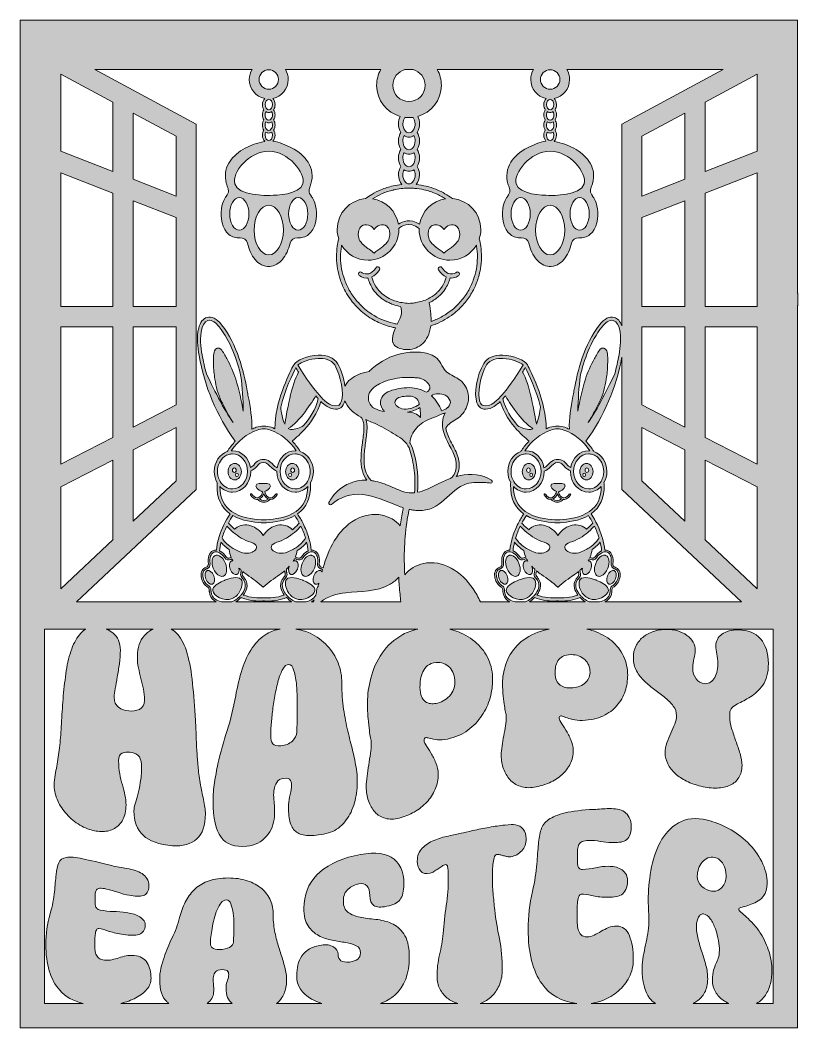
# Model space of a CAD drawing. Header units: inches. Extents: x 0.44 to 8.07, y -10.45 to -0.57.
import ezdxf

# ---------------------------------------------------------------- set-up
doc = ezdxf.new("R2010")
doc.units = ezdxf.units.IN
doc.header["$MEASUREMENT"] = 0
doc.layers.add('Layer 1', color=7, linetype='Continuous')

# ---------------------------------------------------------------- blocks, each defined once
blk = doc.blocks.new('block 2')
at = {"layer": 'Layer 1', "true_color": 0xe6e7e8}
h = blk.add_hatch(color=254, dxfattribs=at)
h.dxf.hatch_style = 2
h.paths.add_polyline_path([(8.0679, -3.247), (8.0679, -0.5681), (0.4435, -0.5681), (0.4435, -10.4458), (8.0679, -10.4458), (8.0679, -3.368), (8.0704, -3.3665), (8.0704, -3.2455)])
edge = h.paths.add_edge_path()
edge.add_spline(control_points=[(5.1845, -5.8956), (5.1807, -5.8689), (5.1822, -5.8444), (5.189, -5.8228), (5.1939, -5.8071), (5.2068, -5.7915), (5.2212, -5.7839), (5.2279, -5.7804), (5.2363, -5.7792), (5.2448, -5.7797), (5.2559, -5.7804), (5.2673, -5.7839), (5.2757, -5.7887), (5.2757, -5.7887), (5.2758, -5.7887), (5.2758, -5.7887), (5.2955, -5.7999), (5.3132, -5.8168), (5.3286, -5.839), (5.3418, -5.8579), (5.3666, -5.8641), (5.3876, -5.8538), (5.3943, -5.8505), (5.4021, -5.8487), (5.4099, -5.8485), (5.4117, -5.8521), (5.4136, -5.8557), (5.4156, -5.8593), (5.4181, -5.8636), (5.4206, -5.8679), (5.4233, -5.8721), (5.4139, -5.8669), (5.4044, -5.8655), (5.396, -5.8688), (5.3744, -5.8773), (5.3686, -5.9139), (5.383, -5.9505), (5.3974, -5.9872), (5.4266, -6.0101), (5.4482, -6.0016), (5.4694, -5.9933), (5.4753, -5.9579), (5.462, -5.9219), (5.4709, -5.9316), (5.4804, -5.9409), (5.4902, -5.9499), (5.4908, -5.9584), (5.4905, -5.9665), (5.489, -5.9743), (5.4885, -5.9768), (5.4879, -5.9792), (5.4873, -5.9818), (5.4846, -5.9935), (5.4816, -6.0068), (5.4887, -6.0207), (5.4926, -6.0281), (5.4978, -6.0342), (5.5029, -6.0401), (5.505, -6.0426), (5.5069, -6.045), (5.5088, -6.0474), (5.5117, -6.0511), (5.5143, -6.0549), (5.5166, -6.0586), (5.5508, -6.1142), (5.5154, -6.1708), (5.4943, -6.1967), (5.493, -6.1984), (5.4917, -6.1999), (5.4904, -6.2014), (5.4847, -6.2081), (5.4785, -6.2146), (5.4719, -6.2209), (5.4587, -6.2336), (5.4438, -6.2456), (5.4274, -6.2566), (5.4229, -6.2596), (5.4179, -6.2623), (5.4125, -6.2646), (5.4084, -6.2662), (5.4041, -6.2676), (5.3997, -6.2688), (5.3997, -6.2688), (5.2973, -6.2688), (5.2973, -6.2688), (5.2612, -6.2617), (5.2005, -6.2395), (5.1944, -6.1709), (5.1941, -6.1679), (5.194, -6.1648), (5.1938, -6.1616), (5.1935, -6.1538), (5.1931, -6.1458), (5.1909, -6.1377), (5.1867, -6.1227), (5.1754, -6.115), (5.1655, -6.1083), (5.1633, -6.1068), (5.1612, -6.1054), (5.1592, -6.1039), (5.1483, -6.096), (5.1392, -6.0853), (5.1313, -6.0713), (5.1142, -6.0411), (5.1052, -5.9968), (5.1207, -5.9706), (5.1266, -5.9606), (5.1367, -5.9522), (5.1476, -5.9479), (5.1488, -5.9474), (5.1501, -5.947), (5.1513, -5.9466), (5.1526, -5.9462), (5.1539, -5.9458), (5.1552, -5.9453), (5.1753, -5.9373), (5.1875, -5.9171), (5.1845, -5.8956)], knot_values=[0, 0, 0, 0, 1, 1, 1, 2, 2, 2, 3, 3, 3, 4, 4, 4, 5, 5, 5, 6, 6, 6, 7, 7, 7, 8, 8, 8, 9, 9, 9, 10, 10, 10, 11, 11, 11, 12, 12, 12, 13, 13, 13, 14, 14, 14, 15, 15, 15, 16, 16, 16, 17, 17, 17, 18, 18, 18, 19, 19, 19, 20, 20, 20, 21, 21, 21, 22, 22, 22, 23, 23, 23, 24, 24, 24, 25, 25, 25, 26, 26, 26, 27, 27, 27, 28, 28, 28, 29, 29, 29, 30, 30, 30, 31, 31, 31, 32, 32, 32, 33, 33, 33, 34, 34, 34, 35, 35, 35, 36, 36, 36, 37, 37, 37, 38, 38, 38, 39, 39, 39, 39], degree=3, periodic=1)
edge = h.paths.add_edge_path()
edge.add_spline(control_points=[(5.1695, -4.241), (5.1695, -4.241), (5.1693, -4.24), (5.1693, -4.24), (5.1693, -4.24), (5.1486, -4.2649), (5.1486, -4.2649), (5.1477, -4.2659), (5.0586, -4.3721), (4.9829, -4.3459), (4.9701, -4.3415), (4.96, -4.3294), (4.9528, -4.31), (4.9234, -4.2298), (4.9545, -4.054), (5.0169, -3.9483), (5.0502, -3.8919), (5.1225, -3.8826), (5.1774, -3.8847), (5.2608, -3.8879), (5.3454, -3.9199), (5.3776, -3.9459), (5.3016, -4.0809), (5.2096, -4.1941), (5.1695, -4.241)], knot_values=[0, 0, 0, 0, 1, 1, 1, 2, 2, 2, 3, 3, 3, 4, 4, 4, 5, 5, 5, 6, 6, 6, 7, 7, 7, 8, 8, 8, 8], degree=3, periodic=1)
edge = h.paths.add_edge_path()
edge.add_spline(control_points=[(5.3973, -3.9745), (5.3976, -3.9752), (5.398, -3.9759), (5.3983, -3.9766), (5.4293, -4.0377), (5.5048, -4.1864), (5.5454, -4.3625), (5.5407, -4.4078), (5.5298, -4.4794), (5.506, -4.5279), (5.4921, -4.4418), (5.4366, -4.118), (5.3704, -4.0194), (5.3795, -4.0048), (5.3885, -3.9898), (5.3973, -3.9745)], knot_values=[0, 0, 0, 0, 1, 1, 1, 2, 2, 2, 3, 3, 3, 4, 4, 4, 5, 5, 5, 5], degree=3, periodic=1)
edge = h.paths.add_edge_path()
edge.add_spline(control_points=[(5.2019, -4.2511), (5.233, -4.3031), (5.3616, -4.5096), (5.4726, -4.5704), (5.4652, -4.5754), (5.4572, -4.5785), (5.4484, -4.5793), (5.4028, -4.583), (5.3566, -4.5633), (5.322, -4.5429), (5.2627, -4.4742), (5.2015, -4.3828), (5.1777, -4.2793), (5.1827, -4.2736), (5.1911, -4.264), (5.2019, -4.2511)], knot_values=[0, 0, 0, 0, 1, 1, 1, 2, 2, 2, 3, 3, 3, 4, 4, 4, 5, 5, 5, 5], degree=3, periodic=1)
edge = h.paths.add_edge_path()
edge.add_spline(control_points=[(5.6478, -4.5857), (5.6891, -4.5712), (5.7346, -4.5712), (5.7759, -4.5857), (5.8771, -4.6215), (5.9658, -4.6949), (6.0306, -4.7888), (6.0267, -4.7886), (6.0229, -4.7884), (6.019, -4.7884), (5.9321, -4.7884), (5.8595, -4.8592), (5.8435, -4.9527), (5.8435, -4.9527), (5.8435, -4.9527), (5.8435, -4.9527), (5.8314, -4.9465), (5.8152, -4.9353), (5.7989, -4.9155), (5.7831, -4.8964), (5.7654, -4.8838), (5.7464, -4.878), (5.7048, -4.8653), (5.6606, -4.8797), (5.631, -4.9155), (5.6119, -4.9386), (5.593, -4.95), (5.5807, -4.9554), (5.5657, -4.8606), (5.4925, -4.7884), (5.4048, -4.7884), (5.4009, -4.7884), (5.397, -4.7886), (5.3932, -4.7888), (5.458, -4.6948), (5.5467, -4.6215), (5.6478, -4.5857)], knot_values=[0, 0, 0, 0, 1, 1, 1, 2, 2, 2, 3, 3, 3, 4, 4, 4, 5, 5, 5, 6, 6, 6, 7, 7, 7, 8, 8, 8, 9, 9, 9, 10, 10, 10, 11, 11, 11, 12, 12, 12, 12], degree=3, periodic=1)
edge = h.paths.add_edge_path()
edge.add_spline(control_points=[(6.1959, -3.8084), (6.186, -3.7809), (6.1527, -3.7751), (6.1328, -3.7946), (6.1091, -3.8178), (6.0918, -3.8572), (6.0754, -3.8861), (6.0393, -3.9504), (6.0096, -4.0183), (5.987, -4.0887), (5.9546, -4.1899), (5.93, -4.2951), (5.9139, -4.401), (5.9129, -4.2923), (5.9252, -4.1568), (5.9358, -4.0606), (5.9742, -3.8981), (6.036, -3.7197), (6.151, -3.5735), (6.1782, -3.5391), (6.2191, -3.5003), (6.2602, -3.5117), (6.2972, -3.5219), (6.3136, -3.568), (6.3201, -3.5945), (6.341, -3.6798), (6.33, -3.7707), (6.3164, -3.8485), (6.3056, -3.9112), (6.2916, -3.9733), (6.2747, -4.0347), (6.2227, -4.1445), (6.098, -4.4003), (6.0125, -4.5119), (6.0234, -4.4941), (6.0344, -4.4763), (6.0454, -4.4585), (6.0765, -4.4083), (6.1011, -4.3552), (6.1284, -4.3025), (6.1612, -4.239), (6.1795, -4.158), (6.1915, -4.0874), (6.1998, -4.0389), (6.2043, -3.9897), (6.2049, -3.9405), (6.2055, -3.9002), (6.2098, -3.8468), (6.1959, -3.8084)], knot_values=[0, 0, 0, 0, 1, 1, 1, 2, 2, 2, 3, 3, 3, 4, 4, 4, 5, 5, 5, 6, 6, 6, 7, 7, 7, 8, 8, 8, 9, 9, 9, 10, 10, 10, 11, 11, 11, 12, 12, 12, 13, 13, 13, 14, 14, 14, 15, 15, 15, 16, 16, 16, 16], degree=3, periodic=1)
edge = h.paths.add_edge_path()
edge.add_spline(control_points=[(6.0534, -4.8244), (6.0694, -4.8289), (6.0843, -4.8364), (6.0977, -4.8463), (6.139, -4.8768), (6.1664, -4.9306), (6.1664, -4.9916), (6.1664, -5.0071), (6.1646, -5.0222), (6.1613, -5.0365), (6.1568, -5.0558), (6.1495, -5.0737), (6.14, -5.0897), (6.1133, -5.1342), (6.069, -5.1635), (6.019, -5.1635), (5.9376, -5.1635), (5.8715, -5.0863), (5.8715, -4.9916), (5.8715, -4.8968), (5.9376, -4.8197), (6.019, -4.8197), (6.0308, -4.8197), (6.0424, -4.8213), (6.0534, -4.8244)], knot_values=[0, 0, 0, 0, 1, 1, 1, 2, 2, 2, 3, 3, 3, 4, 4, 4, 5, 5, 5, 6, 6, 6, 7, 7, 7, 8, 8, 8, 8], degree=3, periodic=1)
edge = h.paths.add_edge_path()
edge.add_spline(control_points=[(5.4048, -4.8197), (5.4861, -4.8197), (5.5523, -4.8968), (5.5523, -4.9916), (5.5523, -5.0863), (5.4861, -5.1635), (5.4048, -5.1635), (5.3547, -5.1635), (5.3104, -5.1342), (5.2838, -5.0897), (5.2742, -5.0737), (5.2669, -5.0558), (5.2624, -5.0365), (5.2591, -5.0222), (5.2573, -5.0071), (5.2573, -4.9916), (5.2573, -4.9306), (5.2847, -4.8768), (5.326, -4.8463), (5.3395, -4.8364), (5.3544, -4.8289), (5.3703, -4.8244), (5.3814, -4.8213), (5.3929, -4.8197), (5.4048, -4.8197)], knot_values=[0, 0, 0, 0, 1, 1, 1, 2, 2, 2, 3, 3, 3, 4, 4, 4, 5, 5, 5, 6, 6, 6, 7, 7, 7, 8, 8, 8, 8], degree=3, periodic=1)
edge = h.paths.add_edge_path()
edge.add_spline(control_points=[(5.4048, -5.1947), (5.5034, -5.1947), (5.5835, -5.1036), (5.5835, -4.9916), (5.5835, -4.9903), (5.5835, -4.9891), (5.5835, -4.9879), (5.5835, -4.9879), (5.5835, -4.9879), (5.5835, -4.9879), (5.599, -4.9825), (5.6276, -4.9688), (5.6551, -4.9355), (5.6765, -4.9095), (5.708, -4.899), (5.7373, -4.9079), (5.7503, -4.9119), (5.763, -4.9212), (5.7748, -4.9355), (5.799, -4.9648), (5.824, -4.9789), (5.8403, -4.9856), (5.8403, -4.9856), (5.8403, -4.9856), (5.8403, -4.9856), (5.8402, -4.9876), (5.8402, -4.9896), (5.8402, -4.9916), (5.8402, -5.1036), (5.9204, -5.1947), (6.019, -5.1947), (6.0668, -5.1947), (6.1102, -5.1733), (6.1423, -5.1385), (6.1426, -5.2482), (6.1041, -5.3307), (6.0278, -5.3839), (5.9376, -5.4468), (5.8185, -5.461), (5.7365, -5.4662), (5.7365, -5.4662), (5.6873, -5.4662), (5.6873, -5.4662), (5.6053, -5.461), (5.4861, -5.4468), (5.3959, -5.3839), (5.3197, -5.3307), (5.2812, -5.2482), (5.2814, -5.1385), (5.3135, -5.1733), (5.357, -5.1947), (5.4048, -5.1947)], knot_values=[0, 0, 0, 0, 1, 1, 1, 2, 2, 2, 3, 3, 3, 4, 4, 4, 5, 5, 5, 6, 6, 6, 7, 7, 7, 8, 8, 8, 9, 9, 9, 10, 10, 10, 11, 11, 11, 12, 12, 12, 13, 13, 13, 14, 14, 14, 15, 15, 15, 16, 16, 16, 17, 17, 17, 17], degree=3, periodic=1)
edge = h.paths.add_edge_path()
edge.add_spline(control_points=[(5.408, -5.4248), (5.4994, -5.4769), (5.6087, -5.4895), (5.686, -5.4943), (5.686, -5.4943), (5.7374, -5.4943), (5.7374, -5.4943), (5.7374, -5.4943), (5.7378, -5.4943), (5.7378, -5.4943), (5.815, -5.4895), (5.9244, -5.4769), (6.0157, -5.4248), (6.0316, -5.4484), (6.0463, -5.4727), (6.0596, -5.4974), (6.0476, -5.511), (6.0274, -5.5325), (6.0011, -5.5557), (6.0002, -5.5564), (5.9994, -5.5572), (5.9986, -5.5579), (5.9951, -5.5545), (5.9916, -5.5513), (5.9878, -5.5482), (5.9471, -5.5152), (5.8888, -5.5082), (5.8389, -5.524), (5.7888, -5.5397), (5.747, -5.576), (5.7175, -5.6193), (5.688, -5.576), (5.6461, -5.5397), (5.5961, -5.524), (5.5461, -5.5082), (5.4878, -5.5152), (5.4471, -5.5482), (5.4413, -5.553), (5.4358, -5.5582), (5.4308, -5.5639), (5.4276, -5.5611), (5.4244, -5.5584), (5.4213, -5.5557), (5.3956, -5.533), (5.3757, -5.512), (5.3637, -5.4984), (5.3771, -5.4733), (5.3919, -5.4487), (5.408, -5.4248)], knot_values=[0, 0, 0, 0, 1, 1, 1, 2, 2, 2, 3, 3, 3, 4, 4, 4, 5, 5, 5, 6, 6, 6, 7, 7, 7, 8, 8, 8, 9, 9, 9, 10, 10, 10, 11, 11, 11, 12, 12, 12, 13, 13, 13, 14, 14, 14, 15, 15, 15, 16, 16, 16, 16], degree=3, periodic=1)
edge = h.paths.add_edge_path()
edge.add_spline(control_points=[(6.2686, -5.9453), (6.2698, -5.9458), (6.2711, -5.9462), (6.2724, -5.9466), (6.2737, -5.947), (6.2749, -5.9474), (6.2761, -5.9479), (6.287, -5.9522), (6.2971, -5.9606), (6.303, -5.9706), (6.3186, -5.9968), (6.3095, -6.0411), (6.2924, -6.0713), (6.2845, -6.0853), (6.2754, -6.096), (6.2646, -6.1039), (6.2625, -6.1054), (6.2605, -6.1068), (6.2583, -6.1083), (6.2483, -6.115), (6.237, -6.1227), (6.2328, -6.1377), (6.2306, -6.1458), (6.2302, -6.1538), (6.2299, -6.1616), (6.2297, -6.1648), (6.2296, -6.1679), (6.2293, -6.1709), (6.2232, -6.2395), (6.1625, -6.2617), (6.1264, -6.2688), (6.1264, -6.2688), (6.024, -6.2688), (6.024, -6.2688), (6.0196, -6.2676), (6.0153, -6.2662), (6.0112, -6.2646), (6.0058, -6.2623), (6.0008, -6.2596), (5.9963, -6.2566), (5.9799, -6.2456), (5.9651, -6.2336), (5.9518, -6.2209), (5.9452, -6.2146), (5.939, -6.2081), (5.9333, -6.2014), (5.9321, -6.1999), (5.9308, -6.1984), (5.9294, -6.1967), (5.9084, -6.1708), (5.873, -6.1142), (5.9071, -6.0586), (5.9094, -6.0549), (5.912, -6.0511), (5.9149, -6.0474), (5.9168, -6.045), (5.9188, -6.0426), (5.9209, -6.0401), (5.9259, -6.0342), (5.9311, -6.0281), (5.935, -6.0207), (5.9422, -6.0068), (5.9391, -5.9935), (5.9364, -5.9818), (5.9358, -5.9792), (5.9352, -5.9768), (5.9348, -5.9743), (5.9339, -5.9697), (5.9334, -5.965), (5.9333, -5.9601), (5.9414, -5.9531), (5.9493, -5.9459), (5.9569, -5.9385), (5.9506, -5.9682), (5.9576, -5.9945), (5.9755, -6.0016), (5.9971, -6.0101), (6.0263, -5.9872), (6.0407, -5.9505), (6.0552, -5.9139), (6.0493, -5.8773), (6.0277, -5.8688), (6.0236, -5.8671), (6.0192, -5.8667), (6.0146, -5.8672), (6.0162, -5.8646), (6.0178, -5.8619), (6.0194, -5.8593), (6.0211, -5.8561), (6.0228, -5.853), (6.0244, -5.8498), (6.0285, -5.8507), (6.0325, -5.852), (6.0361, -5.8538), (6.0571, -5.8641), (6.082, -5.8579), (6.0951, -5.839), (6.1105, -5.8168), (6.1283, -5.7999), (6.1479, -5.7887), (6.148, -5.7887), (6.148, -5.7887), (6.148, -5.7887), (6.1564, -5.7839), (6.1678, -5.7804), (6.1789, -5.7797), (6.1874, -5.7792), (6.1958, -5.7804), (6.2026, -5.7839), (6.2169, -5.7915), (6.2298, -5.8071), (6.2347, -5.8228), (6.2416, -5.8444), (6.2431, -5.8689), (6.2392, -5.8956), (6.2362, -5.9171), (6.2484, -5.9373), (6.2686, -5.9453)], knot_values=[0, 0, 0, 0, 1, 1, 1, 2, 2, 2, 3, 3, 3, 4, 4, 4, 5, 5, 5, 6, 6, 6, 7, 7, 7, 8, 8, 8, 9, 9, 9, 10, 10, 10, 11, 11, 11, 12, 12, 12, 13, 13, 13, 14, 14, 14, 15, 15, 15, 16, 16, 16, 17, 17, 17, 18, 18, 18, 19, 19, 19, 20, 20, 20, 21, 21, 21, 22, 22, 22, 23, 23, 23, 24, 24, 24, 25, 25, 25, 26, 26, 26, 27, 27, 27, 28, 28, 28, 29, 29, 29, 30, 30, 30, 31, 31, 31, 32, 32, 32, 33, 33, 33, 34, 34, 34, 35, 35, 35, 36, 36, 36, 37, 37, 37, 38, 38, 38, 39, 39, 39, 39], degree=3, periodic=1)
edge = h.paths.add_edge_path()
edge.add_spline(control_points=[(5.5308, -6.0499), (5.5282, -6.0456), (5.5252, -6.0413), (5.522, -6.0371), (5.5199, -6.0345), (5.5177, -6.0319), (5.5156, -6.0294), (5.511, -6.0239), (5.5066, -6.0187), (5.5035, -6.0129), (5.4992, -6.0046), (5.5012, -5.9957), (5.5036, -5.9855), (5.5042, -5.9829), (5.5048, -5.9802), (5.5054, -5.9775), (5.5062, -5.9733), (5.5067, -5.969), (5.507, -5.9647), (5.5229, -5.9782), (5.5395, -5.991), (5.5563, -6.0033), (5.6109, -6.0432), (5.6686, -6.0796), (5.7167, -6.1271), (5.7167, -6.1276), (5.7171, -6.1281), (5.7175, -6.128), (5.7179, -6.128), (5.7183, -6.1276), (5.7182, -6.1271), (5.7664, -6.0796), (5.8241, -6.0432), (5.8786, -6.0033), (5.8918, -5.9936), (5.9049, -5.9836), (5.9177, -5.9732), (5.9179, -5.9746), (5.9181, -5.9761), (5.9184, -5.9775), (5.9189, -5.9802), (5.9195, -5.9829), (5.9201, -5.9855), (5.9225, -5.9957), (5.9245, -6.0046), (5.9202, -6.0129), (5.9172, -6.0187), (5.9128, -6.0239), (5.9081, -6.0294), (5.906, -6.0319), (5.9038, -6.0345), (5.9018, -6.0371), (5.8985, -6.0413), (5.8955, -6.0456), (5.8929, -6.0499), (5.8768, -6.0761), (5.8723, -6.105), (5.8795, -6.1359), (5.8848, -6.1585), (5.8963, -6.1815), (5.9132, -6.2032), (5.8399, -6.2306), (5.7645, -6.2328), (5.7148, -6.23), (5.7148, -6.23), (5.7148, -6.2296), (5.7148, -6.2296), (5.7139, -6.2297), (5.7128, -6.2297), (5.7119, -6.2298), (5.7109, -6.2297), (5.7099, -6.2297), (5.7089, -6.2296), (5.7089, -6.2296), (5.7089, -6.23), (5.7089, -6.23), (5.6592, -6.2328), (5.5839, -6.2306), (5.5106, -6.2032), (5.5274, -6.1815), (5.5389, -6.1585), (5.5442, -6.1359), (5.5514, -6.105), (5.5469, -6.0761), (5.5308, -6.0499)], knot_values=[0, 0, 0, 0, 1, 1, 1, 2, 2, 2, 3, 3, 3, 4, 4, 4, 5, 5, 5, 6, 6, 6, 7, 7, 7, 8, 8, 8, 9, 9, 9, 10, 10, 10, 11, 11, 11, 12, 12, 12, 13, 13, 13, 14, 14, 14, 15, 15, 15, 16, 16, 16, 17, 17, 17, 18, 18, 18, 19, 19, 19, 20, 20, 20, 21, 21, 21, 22, 22, 22, 23, 23, 23, 24, 24, 24, 25, 25, 25, 26, 26, 26, 27, 27, 27, 28, 28, 28, 28], degree=3, periodic=1)
edge = h.paths.add_edge_path()
edge.add_spline(control_points=[(6.1398, -5.7742), (6.1179, -5.7866), (6.0983, -5.8052), (6.0814, -5.8294), (6.073, -5.8415), (6.057, -5.8455), (6.0434, -5.8388), (6.0397, -5.8369), (6.0358, -5.8355), (6.0317, -5.8344), (6.0423, -5.8101), (6.0495, -5.7844), (6.0531, -5.7581), (6.0911, -5.7316), (6.1159, -5.7048), (6.1315, -5.6839), (6.1385, -5.7132), (6.1435, -5.7422), (6.1464, -5.7708), (6.1441, -5.7719), (6.1419, -5.773), (6.1398, -5.7742)], knot_values=[0, 0, 0, 0, 1, 1, 1, 2, 2, 2, 3, 3, 3, 4, 4, 4, 5, 5, 5, 6, 6, 6, 7, 7, 7, 7], degree=3, periodic=1)
edge = h.paths.add_edge_path()
edge.add_spline(control_points=[(6.0557, -5.7167), (6.0517, -5.7199), (6.0476, -5.7232), (6.0431, -5.7265), (6.0181, -5.7451), (5.9861, -5.7638), (5.9457, -5.7802), (5.8813, -5.8063), (5.8291, -5.7909), (5.8039, -5.7697), (5.7888, -5.757), (5.7815, -5.7411), (5.7845, -5.7271), (5.7883, -5.7094), (5.8075, -5.6948), (5.8387, -5.686), (5.9061, -5.6669), (5.9655, -5.6271), (6.0103, -5.5894), (6.0131, -5.587), (6.0158, -5.5847), (6.0185, -5.5824), (6.0423, -5.5617), (6.0614, -5.5421), (6.0749, -5.5274), (6.0934, -5.5656), (6.1087, -5.6047), (6.1205, -5.6437), (6.1124, -5.658), (6.0932, -5.6863), (6.0557, -5.7167)], knot_values=[0, 0, 0, 0, 1, 1, 1, 2, 2, 2, 3, 3, 3, 4, 4, 4, 5, 5, 5, 6, 6, 6, 7, 7, 7, 8, 8, 8, 9, 9, 9, 10, 10, 10, 10], degree=3, periodic=1)
edge = h.paths.add_edge_path()
edge.add_spline(control_points=[(5.4121, -5.5894), (5.4569, -5.6271), (5.5164, -5.6669), (5.5837, -5.686), (5.6149, -5.6948), (5.6341, -5.7094), (5.6379, -5.7271), (5.6409, -5.7411), (5.6337, -5.757), (5.6185, -5.7697), (5.5934, -5.7909), (5.5411, -5.8063), (5.4767, -5.7802), (5.4363, -5.7638), (5.4043, -5.7451), (5.3793, -5.7265), (5.3348, -5.6936), (5.3123, -5.6615), (5.3028, -5.6451), (5.3146, -5.606), (5.3298, -5.5667), (5.3484, -5.5284), (5.3633, -5.5446), (5.385, -5.5666), (5.4121, -5.5894)], knot_values=[0, 0, 0, 0, 1, 1, 1, 2, 2, 2, 3, 3, 3, 4, 4, 4, 5, 5, 5, 6, 6, 6, 7, 7, 7, 8, 8, 8, 8], degree=3, periodic=1)
edge = h.paths.add_edge_path()
edge.add_spline(control_points=[(5.3833, -5.7675), (5.3871, -5.7898), (5.3935, -5.8116), (5.4024, -5.8323), (5.3947, -5.8333), (5.3871, -5.8354), (5.3803, -5.8388), (5.3667, -5.8455), (5.3507, -5.8415), (5.3423, -5.8294), (5.3255, -5.8052), (5.3059, -5.7866), (5.284, -5.7742), (5.2819, -5.773), (5.2796, -5.7719), (5.2773, -5.7708), (5.2801, -5.7427), (5.2851, -5.7141), (5.292, -5.6853), (5.3095, -5.7084), (5.3382, -5.7386), (5.3833, -5.7675)], knot_values=[0, 0, 0, 0, 1, 1, 1, 2, 2, 2, 3, 3, 3, 4, 4, 4, 5, 5, 5, 6, 6, 6, 7, 7, 7, 7], degree=3, periodic=1)
edge = h.paths.add_edge_path()
edge.add_spline(control_points=[(5.4884, -6.2281), (5.5549, -6.2552), (5.6234, -6.2622), (5.6764, -6.2622), (5.6892, -6.2622), (5.7011, -6.2617), (5.7119, -6.2611), (5.7226, -6.2617), (5.7345, -6.2622), (5.7473, -6.2622), (5.8003, -6.2622), (5.8689, -6.2552), (5.9353, -6.2281), (5.9498, -6.2426), (5.9664, -6.2562), (5.9846, -6.2688), (5.9846, -6.2688), (5.4391, -6.2688), (5.4391, -6.2688), (5.4574, -6.2562), (5.4739, -6.2426), (5.4884, -6.2281)], knot_values=[0, 0, 0, 0, 1, 1, 1, 2, 2, 2, 3, 3, 3, 4, 4, 4, 5, 5, 5, 6, 6, 6, 7, 7, 7, 7], degree=3, periodic=1)
edge = h.paths.add_edge_path()
edge.add_spline(control_points=[(5.6949, -6.9082), (5.6989, -6.8869), (5.7061, -6.8672), (5.7166, -6.8491), (5.7271, -6.8312), (5.7428, -6.8165), (5.7637, -6.8048), (5.7847, -6.793), (5.812, -6.7872), (5.8459, -6.7871), (5.9007, -6.787), (5.9453, -6.803), (5.98, -6.8354), (6.0147, -6.8677), (6.032, -6.9104), (6.032, -6.9642), (6.032, -7.0055), (6.0138, -7.0406), (5.9776, -7.0695), (5.9413, -7.0983), (5.8966, -7.1133), (5.8434, -7.1142), (5.8274, -7.1145), (5.81, -7.1128), (5.7915, -7.1093), (5.7729, -7.1058), (5.756, -7.0983), (5.7408, -7.087), (5.7254, -7.0756), (5.713, -7.0604), (5.7033, -7.0413), (5.6936, -7.0222), (5.6888, -6.9972), (5.6888, -6.9667), (5.6888, -6.949), (5.6908, -6.9294), (5.6949, -6.9082)], knot_values=[0, 0, 0, 0, 1, 1, 1, 2, 2, 2, 3, 3, 3, 4, 4, 4, 5, 5, 5, 6, 6, 6, 7, 7, 7, 8, 8, 8, 9, 9, 9, 10, 10, 10, 11, 11, 11, 12, 12, 12, 12], degree=3, periodic=1)
edge = h.paths.add_edge_path()
edge.add_spline(control_points=[(6.1994, -6.2562), (6.2268, -6.2358), (6.2429, -6.2069), (6.2459, -6.1724), (6.2462, -6.169), (6.2464, -6.1657), (6.2465, -6.1624), (6.2469, -6.1552), (6.2472, -6.1484), (6.2489, -6.1421), (6.2514, -6.133), (6.2589, -6.128), (6.2676, -6.1221), (6.2698, -6.1206), (6.2721, -6.119), (6.2744, -6.1174), (6.2872, -6.108), (6.2979, -6.0956), (6.307, -6.0794), (6.3258, -6.0462), (6.337, -5.9952), (6.3174, -5.9621), (6.3086, -5.9473), (6.2936, -5.9356), (6.2772, -5.9307), (6.2627, -5.9263), (6.2537, -5.9125), (6.2558, -5.898), (6.2599, -5.8688), (6.2582, -5.8418), (6.2507, -5.8177), (6.2444, -5.7978), (6.2286, -5.7788), (6.2103, -5.7692), (6.2004, -5.7639), (6.1888, -5.7623), (6.1773, -5.7631), (6.1733, -5.725), (6.1655, -5.686), (6.1541, -5.6464), (6.1543, -5.6459), (6.1545, -5.6456), (6.1545, -5.6454), (6.1545, -5.6454), (6.1538, -5.6451), (6.1538, -5.6451), (6.1523, -5.6402), (6.1509, -5.6352), (6.1493, -5.6303), (6.1256, -5.5536), (6.0886, -5.4771), (6.0422, -5.4082), (6.0428, -5.4078), (6.0433, -5.4074), (6.0439, -5.407), (6.1305, -5.3466), (6.1742, -5.2486), (6.1702, -5.1235), (6.17, -5.1162), (6.1696, -5.1089), (6.1691, -5.1016), (6.1872, -5.0699), (6.1977, -5.0321), (6.1977, -4.9916), (6.1977, -4.8996), (6.1437, -4.8217), (6.0698, -4.7968), (6.067, -4.7922), (6.0641, -4.7877), (6.0612, -4.7833), (6.0403, -4.7514), (6.0172, -4.7223), (5.9923, -4.696), (6.1688, -4.4517), (6.2901, -4.1666), (6.3442, -3.8701), (6.3442, -3.8701), (6.3442, -5.169), (6.3442, -5.169), (6.3442, -5.169), (7.5186, -6.2688), (7.5186, -6.2688), (7.5186, -6.2688), (6.179, -6.2688), (6.179, -6.2688), (6.1863, -6.265), (6.1932, -6.2609), (6.1994, -6.2562)], knot_values=[0, 0, 0, 0, 1, 1, 1, 2, 2, 2, 3, 3, 3, 4, 4, 4, 5, 5, 5, 6, 6, 6, 7, 7, 7, 8, 8, 8, 9, 9, 9, 10, 10, 10, 11, 11, 11, 12, 12, 12, 13, 13, 13, 14, 14, 14, 15, 15, 15, 16, 16, 16, 17, 17, 17, 18, 18, 18, 19, 19, 19, 20, 20, 20, 21, 21, 21, 22, 22, 22, 23, 23, 23, 24, 24, 24, 25, 25, 25, 26, 26, 26, 27, 27, 27, 28, 28, 28, 29, 29, 29, 29], degree=3, periodic=1)
h.paths.add_polyline_path([(6.9634, -2.3395), (6.9634, -3.3762), (6.5413, -3.3762), (6.5413, -2.5036)])
h.paths.add_polyline_path([(6.5413, -2.2921), (6.5413, -1.7065), (6.9634, -1.4787), (6.9634, -2.128)])
h.paths.add_polyline_path([(6.9634, -3.5733), (6.9634, -4.5572), (6.5413, -4.3402), (6.5413, -3.5733)])
h.paths.add_polyline_path([(6.9634, -4.7789), (6.9634, -5.4787), (6.5413, -5.0835), (6.5413, -4.5619)])
h.paths.add_polyline_path([(7.1566, -5.6598), (7.1605, -5.6598), (7.1605, -4.8802), (7.6713, -5.1429), (7.6713, -6.1418)])
h.paths.add_polyline_path([(7.1605, -4.6585), (7.1605, -3.5733), (7.6713, -3.5733), (7.6713, -4.9212)])
h.paths.add_polyline_path([(7.1605, -3.3762), (7.1605, -2.2629), (7.6713, -2.0642), (7.6713, -3.3762)])
h.paths.add_polyline_path([(7.1605, -2.0514), (7.1605, -1.3724), (7.6713, -1.0968), (7.6713, -1.8527)])
edge = h.paths.add_edge_path()
edge.add_spline(control_points=[(5.6413, -1.0546), (5.6939, -1.0546), (5.7365, -1.0972), (5.7365, -1.1498), (5.7365, -1.2024), (5.6939, -1.2451), (5.6413, -1.2451), (5.5887, -1.2451), (5.5461, -1.2024), (5.5461, -1.1498), (5.5461, -1.0972), (5.5887, -1.0546), (5.6413, -1.0546)], knot_values=[0, 0, 0, 0, 1, 1, 1, 2, 2, 2, 3, 3, 3, 4, 4, 4, 4], degree=3, periodic=1)
edge = h.paths.add_edge_path()
edge.add_spline(control_points=[(5.9747, -2.1723), (5.941, -2.2922), (5.6602, -2.2866), (5.6273, -2.2859), (5.5719, -2.2848), (5.3386, -2.28), (5.3078, -2.1723), (5.2772, -2.0647), (5.4488, -1.8533), (5.6414, -1.8533), (5.8333, -1.8533), (6.0053, -2.0639), (5.9747, -2.1723)], knot_values=[0, 0, 0, 0, 1, 1, 1, 2, 2, 2, 3, 3, 3, 4, 4, 4, 4], degree=3, periodic=1)
edge = h.paths.add_edge_path()
edge.add_spline(control_points=[(6.0245, -2.467), (6.0245, -2.5552), (5.9824, -2.6268), (5.9306, -2.6268), (5.8786, -2.6268), (5.8365, -2.5552), (5.8365, -2.467), (5.8365, -2.3789), (5.8786, -2.3074), (5.9306, -2.3074), (5.9824, -2.3074), (6.0245, -2.3789), (6.0245, -2.467)], knot_values=[0, 0, 0, 0, 1, 1, 1, 2, 2, 2, 3, 3, 3, 4, 4, 4, 4], degree=3, periodic=1)
edge = h.paths.add_edge_path()
edge.add_spline(control_points=[(5.7845, -2.6258), (5.7845, -2.7601), (5.7203, -2.869), (5.6414, -2.869), (5.5623, -2.869), (5.4981, -2.7601), (5.4981, -2.6258), (5.4981, -2.4916), (5.5623, -2.3828), (5.6414, -2.3828), (5.7203, -2.3828), (5.7845, -2.4916), (5.7845, -2.6258)], knot_values=[0, 0, 0, 0, 1, 1, 1, 2, 2, 2, 3, 3, 3, 4, 4, 4, 4], degree=3, periodic=1)
edge = h.paths.add_edge_path()
edge.add_spline(control_points=[(5.4462, -2.467), (5.4462, -2.5552), (5.4041, -2.6268), (5.3521, -2.6268), (5.3003, -2.6268), (5.2581, -2.5552), (5.2581, -2.467), (5.2581, -2.3789), (5.3003, -2.3074), (5.3521, -2.3074), (5.4041, -2.3074), (5.4462, -2.3789), (5.4462, -2.467)], knot_values=[0, 0, 0, 0, 1, 1, 1, 2, 2, 2, 3, 3, 3, 4, 4, 4, 4], degree=3, periodic=1)
edge = h.paths.add_edge_path()
edge.add_spline(control_points=[(5.6124, -1.5651), (5.6212, -1.5709), (5.6312, -1.574), (5.6413, -1.574), (5.6515, -1.574), (5.6613, -1.5709), (5.6701, -1.5651), (5.6748, -1.574), (5.6775, -1.5848), (5.6775, -1.5962), (5.6775, -1.6125), (5.6722, -1.6276), (5.6631, -1.6377), (5.6585, -1.6426), (5.6512, -1.6484), (5.6413, -1.6484), (5.6313, -1.6484), (5.624, -1.6426), (5.6196, -1.6377), (5.6104, -1.6276), (5.6052, -1.6125), (5.6052, -1.5962), (5.6052, -1.5848), (5.6077, -1.574), (5.6124, -1.5651)], knot_values=[0, 0, 0, 0, 1, 1, 1, 2, 2, 2, 3, 3, 3, 4, 4, 4, 5, 5, 5, 6, 6, 6, 7, 7, 7, 8, 8, 8, 8], degree=3, periodic=1)
edge = h.paths.add_edge_path()
edge.add_spline(control_points=[(5.6052, -1.496), (5.6052, -1.4845), (5.6078, -1.4737), (5.6125, -1.4647), (5.6211, -1.4705), (5.6309, -1.4738), (5.6413, -1.4738), (5.6516, -1.4738), (5.6614, -1.4705), (5.67, -1.4647), (5.6748, -1.4737), (5.6775, -1.4845), (5.6775, -1.496), (5.6775, -1.5122), (5.6722, -1.5274), (5.6631, -1.5375), (5.6585, -1.5424), (5.6512, -1.5482), (5.6413, -1.5482), (5.6313, -1.5482), (5.624, -1.5424), (5.6196, -1.5375), (5.6104, -1.5274), (5.6052, -1.5122), (5.6052, -1.496)], knot_values=[0, 0, 0, 0, 1, 1, 1, 2, 2, 2, 3, 3, 3, 4, 4, 4, 5, 5, 5, 6, 6, 6, 7, 7, 7, 8, 8, 8, 8], degree=3, periodic=1)
edge = h.paths.add_edge_path()
edge.add_spline(control_points=[(5.6124, -1.6653), (5.6212, -1.6711), (5.6312, -1.6743), (5.6413, -1.6743), (5.6515, -1.6743), (5.6613, -1.6711), (5.6701, -1.6653), (5.6748, -1.6743), (5.6775, -1.685), (5.6775, -1.6965), (5.6775, -1.7247), (5.6608, -1.7487), (5.6413, -1.7487), (5.6217, -1.7487), (5.6052, -1.7247), (5.6052, -1.6965), (5.6052, -1.685), (5.6077, -1.6743), (5.6124, -1.6653)], knot_values=[0, 0, 0, 0, 1, 1, 1, 2, 2, 2, 3, 3, 3, 4, 4, 4, 5, 5, 5, 6, 6, 6, 6], degree=3, periodic=1)
edge = h.paths.add_edge_path()
edge.add_spline(control_points=[(5.6413, -1.4479), (5.6217, -1.4479), (5.6052, -1.424), (5.6052, -1.3957), (5.6052, -1.3673), (5.6217, -1.3434), (5.6413, -1.3434), (5.6608, -1.3434), (5.6775, -1.3673), (5.6775, -1.3957), (5.6775, -1.424), (5.6608, -1.4479), (5.6413, -1.4479)], knot_values=[0, 0, 0, 0, 1, 1, 1, 2, 2, 2, 3, 3, 3, 4, 4, 4, 4], degree=3, periodic=1)
edge = h.paths.add_edge_path()
edge.add_spline(control_points=[(4.217, -1.0532), (4.217, -1.0532), (4.2969, -1.0532), (4.2969, -1.0532), (4.3651, -1.0709), (4.4156, -1.1328), (4.4156, -1.2066), (4.4156, -1.2942), (4.3446, -1.3652), (4.2569, -1.3652), (4.1693, -1.3652), (4.0983, -1.2942), (4.0983, -1.2066), (4.0983, -1.1328), (4.1487, -1.0709), (4.217, -1.0532)], knot_values=[0, 0, 0, 0, 1, 1, 1, 2, 2, 2, 3, 3, 3, 4, 4, 4, 5, 5, 5, 5], degree=3, periodic=1)
edge = h.paths.add_edge_path()
edge.add_spline(control_points=[(4.471, -3.4477), (4.4681, -3.4141), (4.4628, -3.3777), (4.4542, -3.3381), (4.4549, -3.3377), (4.4556, -3.3375), (4.4562, -3.3371), (4.4624, -3.3342), (4.4684, -3.3311), (4.4744, -3.328), (4.4905, -3.3194), (4.5056, -3.3097), (4.52, -3.2992), (4.5485, -3.2786), (4.5736, -3.2542), (4.595, -3.2265), (4.5959, -3.2253), (4.5968, -3.2242), (4.5977, -3.2231), (4.6278, -3.1831), (4.6447, -3.1439), (4.6538, -3.1159), (4.6563, -3.1081), (4.6584, -3.1011), (4.6599, -3.0953), (4.664, -3.0957), (4.6681, -3.096), (4.672, -3.096), (4.6966, -3.096), (4.7167, -3.0879), (4.7295, -3.0811), (4.7387, -3.0762), (4.7442, -3.0717), (4.7447, -3.0712), (4.7532, -3.0644), (4.7543, -3.0521), (4.7475, -3.0436), (4.743, -3.0381), (4.736, -3.0358), (4.7295, -3.0367), (4.7261, -3.0372), (4.7227, -3.0384), (4.7198, -3.0408), (4.7196, -3.0411), (4.6947, -3.0605), (4.6615, -3.0558), (4.6357, -3.0522), (4.6109, -3.0352), (4.5876, -3.0053), (4.5846, -3.0014), (4.5817, -2.9973), (4.5787, -2.9929), (4.5725, -2.9841), (4.5604, -2.9818), (4.5514, -2.9879), (4.5455, -2.9919), (4.5426, -2.9986), (4.543, -3.0053), (4.5432, -3.0087), (4.5442, -3.0121), (4.5462, -3.0152), (4.5693, -3.0488), (4.5947, -3.0719), (4.6219, -3.0845), (4.62, -3.0925), (4.6167, -3.1033), (4.6121, -3.1159), (4.6031, -3.1397), (4.5886, -3.1702), (4.5652, -3.201), (4.5584, -3.21), (4.551, -3.2184), (4.5435, -3.2265), (4.536, -3.2344), (4.5282, -3.242), (4.52, -3.2492), (4.4978, -3.2687), (4.4728, -3.2855), (4.4452, -3.2991), (4.409, -3.3169), (4.3684, -3.3295), (4.3234, -3.3371), (4.3191, -3.3378), (4.315, -3.3386), (4.3105, -3.3392), (4.2933, -3.3417), (4.2755, -3.3435), (4.2569, -3.3445), (4.2337, -3.3433), (4.2115, -3.3407), (4.1904, -3.3371), (4.18, -3.3354), (4.1699, -3.3334), (4.1601, -3.3311), (4.1394, -3.3265), (4.1197, -3.3204), (4.1011, -3.3132), (4.0494, -3.2933), (4.0057, -3.2644), (3.9703, -3.2265), (3.9627, -3.2184), (3.9555, -3.21), (3.9487, -3.201), (3.9253, -3.1702), (3.9108, -3.1397), (3.9018, -3.1159), (3.8971, -3.1033), (3.8939, -3.0925), (3.892, -3.0845), (3.9192, -3.0719), (3.9446, -3.0488), (3.9676, -3.0152), (3.9697, -3.0121), (3.9707, -3.0087), (3.9709, -3.0053), (3.9713, -2.9986), (3.9684, -2.9919), (3.9625, -2.9879), (3.9535, -2.9818), (3.9414, -2.9841), (3.9352, -2.9929), (3.9322, -2.9973), (3.9293, -3.0014), (3.9263, -3.0053), (3.9151, -3.0197), (3.9035, -3.0311), (3.8916, -3.0395), (3.879, -3.0483), (3.8661, -3.0538), (3.853, -3.0558), (3.8197, -3.0608), (3.7946, -3.0413), (3.794, -3.0408), (3.7857, -3.034), (3.7733, -3.0353), (3.7664, -3.0436), (3.7596, -3.0521), (3.7607, -3.0644), (3.7691, -3.0712), (3.7705, -3.0724), (3.7997, -3.096), (3.8419, -3.096), (3.8458, -3.096), (3.8499, -3.0957), (3.854, -3.0953), (3.8555, -3.1011), (3.8576, -3.1081), (3.8601, -3.1159), (3.8664, -3.135), (3.8762, -3.1595), (3.8916, -3.186), (3.8987, -3.1981), (3.9067, -3.2106), (3.9162, -3.2231), (3.9171, -3.2242), (3.918, -3.2253), (3.9188, -3.2265), (3.9511, -3.2682), (3.9916, -3.3024), (4.0395, -3.328), (4.0455, -3.3311), (4.0515, -3.3342), (4.0577, -3.3371), (4.0716, -3.3436), (4.0861, -3.3496), (4.1011, -3.3549), (4.1244, -3.3629), (4.149, -3.3695), (4.175, -3.3743), (4.1777, -3.3849), (4.1805, -3.397), (4.1832, -3.4109), (4.1853, -3.4223), (4.1846, -3.4347), (4.1818, -3.4477), (4.1756, -3.4778), (4.1586, -3.5117), (4.1413, -3.5476), (4.1278, -3.5452), (4.1143, -3.5424), (4.1011, -3.5392), (4.0255, -3.5212), (3.9549, -3.4903), (3.8916, -3.4491), (3.8916, -3.4491), (3.8895, -3.4477), (3.8895, -3.4477), (3.8418, -3.4164), (3.7984, -3.3792), (3.7601, -3.3371), (3.7309, -3.3049), (3.7047, -3.2699), (3.6821, -3.2324), (3.6821, -3.2324), (3.6785, -3.2265), (3.6785, -3.2265), (3.6579, -3.1915), (3.6404, -3.1545), (3.6263, -3.1159), (3.6133, -3.0803), (3.6032, -3.0434), (3.5962, -3.0053), (3.5898, -2.9693), (3.5863, -2.9323), (3.5858, -2.8946), (3.5858, -2.8946), (3.5858, -2.8864), (3.5858, -2.8864), (3.5858, -2.8515), (3.5884, -2.8174), (3.5935, -2.784), (3.5941, -2.7804), (3.5947, -2.7769), (3.5952, -2.7734), (3.6481, -2.8619), (3.7448, -2.9213), (3.8552, -2.9213), (4.0219, -2.9213), (4.1576, -2.7856), (4.1576, -2.6187), (4.1576, -2.6158), (4.1574, -2.6128), (4.1574, -2.6098), (4.1772, -2.592), (4.2576, -2.5316), (4.3564, -2.6095), (4.3564, -2.6126), (4.3563, -2.6157), (4.3563, -2.6187), (4.3563, -2.7856), (4.492, -2.9213), (4.6587, -2.9213), (4.7691, -2.9213), (4.8658, -2.8619), (4.9186, -2.7734), (4.9192, -2.7769), (4.9198, -2.7804), (4.9204, -2.784), (4.9255, -2.8174), (4.9281, -2.8515), (4.9281, -2.8864), (4.9281, -2.8891), (4.928, -2.8919), (4.928, -2.8946), (4.9275, -2.9323), (4.9239, -2.9692), (4.9175, -3.0053), (4.9106, -3.0434), (4.9006, -3.0803), (4.8876, -3.1159), (4.8735, -3.1545), (4.8558, -3.1915), (4.8353, -3.2265), (4.8118, -3.2661), (4.7845, -3.3032), (4.7537, -3.3371), (4.7459, -3.3458), (4.7378, -3.3541), (4.7295, -3.3624), (4.6974, -3.3942), (4.6621, -3.4228), (4.6243, -3.4477), (4.5914, -3.4692), (4.5566, -3.4882), (4.52, -3.5037), (4.5048, -3.5104), (4.4891, -3.5163), (4.4732, -3.5218), (4.474, -3.4989), (4.4732, -3.4742), (4.471, -3.4477)], knot_values=[0, 0, 0, 0, 1, 1, 1, 2, 2, 2, 3, 3, 3, 4, 4, 4, 5, 5, 5, 6, 6, 6, 7, 7, 7, 8, 8, 8, 9, 9, 9, 10, 10, 10, 11, 11, 11, 12, 12, 12, 13, 13, 13, 14, 14, 14, 15, 15, 15, 16, 16, 16, 17, 17, 17, 18, 18, 18, 19, 19, 19, 20, 20, 20, 21, 21, 21, 22, 22, 22, 23, 23, 23, 24, 24, 24, 25, 25, 25, 26, 26, 26, 27, 27, 27, 28, 28, 28, 29, 29, 29, 30, 30, 30, 31, 31, 31, 32, 32, 32, 33, 33, 33, 34, 34, 34, 35, 35, 35, 36, 36, 36, 37, 37, 37, 38, 38, 38, 39, 39, 39, 40, 40, 40, 41, 41, 41, 42, 42, 42, 43, 43, 43, 44, 44, 44, 45, 45, 45, 46, 46, 46, 47, 47, 47, 48, 48, 48, 49, 49, 49, 50, 50, 50, 51, 51, 51, 52, 52, 52, 53, 53, 53, 54, 54, 54, 55, 55, 55, 56, 56, 56, 57, 57, 57, 58, 58, 58, 59, 59, 59, 60, 60, 60, 61, 61, 61, 62, 62, 62, 63, 63, 63, 64, 64, 64, 65, 65, 65, 66, 66, 66, 67, 67, 67, 68, 68, 68, 69, 69, 69, 70, 70, 70, 71, 71, 71, 72, 72, 72, 73, 73, 73, 74, 74, 74, 75, 75, 75, 76, 76, 76, 77, 77, 77, 78, 78, 78, 79, 79, 79, 80, 80, 80, 81, 81, 81, 82, 82, 82, 83, 83, 83, 84, 84, 84, 85, 85, 85, 86, 86, 86, 87, 87, 87, 88, 88, 88, 89, 89, 89, 90, 90, 90, 90], degree=3, periodic=1)
edge = h.paths.add_edge_path()
edge.add_spline(control_points=[(3.7639, -2.6327), (3.7684, -2.6156), (3.7768, -2.5988), (3.7907, -2.5876), (3.8094, -2.5725), (3.836, -2.5693), (3.8589, -2.5765), (3.8709, -2.5803), (3.8819, -2.5867), (3.8916, -2.5948), (3.9004, -2.6021), (3.9081, -2.6108), (3.9144, -2.6201), (3.9279, -2.6003), (3.9471, -2.5837), (3.97, -2.5765), (3.9929, -2.5693), (4.0196, -2.5725), (4.0383, -2.5876), (4.052, -2.5988), (4.0606, -2.6156), (4.0651, -2.6327), (4.0685, -2.646), (4.0698, -2.6597), (4.069, -2.6734), (4.0678, -2.6932), (4.0624, -2.7127), (4.0526, -2.73), (4.0407, -2.7513), (4.023, -2.7686), (4.0038, -2.784), (3.9987, -2.7881), (3.9935, -2.792), (3.9882, -2.7959), (3.9632, -2.8142), (3.9369, -2.8309), (3.9148, -2.8526), (3.9148, -2.8528), (3.9147, -2.8531), (3.9146, -2.8531), (3.9143, -2.8531), (3.914, -2.8528), (3.914, -2.8526), (3.907, -2.8456), (3.8994, -2.8392), (3.8916, -2.8329), (3.8752, -2.82), (3.8577, -2.8083), (3.8407, -2.7959), (3.8355, -2.792), (3.8303, -2.7881), (3.8251, -2.784), (3.806, -2.7686), (3.7883, -2.7513), (3.7763, -2.73), (3.7665, -2.7127), (3.7611, -2.6932), (3.7599, -2.6734), (3.7592, -2.6597), (3.7603, -2.646), (3.7639, -2.6327)], knot_values=[0, 0, 0, 0, 1, 1, 1, 2, 2, 2, 3, 3, 3, 4, 4, 4, 5, 5, 5, 6, 6, 6, 7, 7, 7, 8, 8, 8, 9, 9, 9, 10, 10, 10, 11, 11, 11, 12, 12, 12, 13, 13, 13, 14, 14, 14, 15, 15, 15, 16, 16, 16, 17, 17, 17, 18, 18, 18, 19, 19, 19, 20, 20, 20, 20], degree=3, periodic=1)
edge = h.paths.add_edge_path()
edge.add_spline(control_points=[(4.7539, -2.6734), (4.7528, -2.6932), (4.7474, -2.7127), (4.7376, -2.73), (4.7352, -2.7343), (4.7324, -2.7384), (4.7295, -2.7425), (4.7183, -2.7582), (4.704, -2.7717), (4.6887, -2.784), (4.6836, -2.7881), (4.6784, -2.792), (4.6732, -2.7959), (4.6483, -2.8142), (4.6218, -2.8309), (4.5998, -2.8526), (4.5998, -2.8528), (4.5996, -2.8531), (4.5993, -2.8531), (4.5992, -2.8531), (4.5991, -2.8528), (4.5991, -2.8526), (4.577, -2.8309), (4.5507, -2.8142), (4.5257, -2.7959), (4.5238, -2.7945), (4.5219, -2.7932), (4.52, -2.7918), (4.5167, -2.7891), (4.5133, -2.7866), (4.5101, -2.784), (4.4909, -2.7686), (4.4732, -2.7513), (4.4612, -2.73), (4.4515, -2.7127), (4.4461, -2.6932), (4.4449, -2.6734), (4.4441, -2.6597), (4.4454, -2.646), (4.4488, -2.6327), (4.4533, -2.6156), (4.4619, -2.5988), (4.4756, -2.5876), (4.4881, -2.5775), (4.504, -2.5728), (4.52, -2.573), (4.5281, -2.573), (4.5362, -2.5741), (4.5438, -2.5765), (4.5668, -2.5837), (4.586, -2.6003), (4.5995, -2.6201), (4.613, -2.6003), (4.6321, -2.5837), (4.655, -2.5765), (4.6779, -2.5693), (4.7045, -2.5725), (4.7232, -2.5876), (4.7254, -2.5895), (4.7275, -2.5915), (4.7295, -2.5937), (4.7397, -2.6044), (4.7463, -2.6184), (4.75, -2.6327), (4.7536, -2.646), (4.7547, -2.6597), (4.7539, -2.6734)], knot_values=[0, 0, 0, 0, 1, 1, 1, 2, 2, 2, 3, 3, 3, 4, 4, 4, 5, 5, 5, 6, 6, 6, 7, 7, 7, 8, 8, 8, 9, 9, 9, 10, 10, 10, 11, 11, 11, 12, 12, 12, 13, 13, 13, 14, 14, 14, 15, 15, 15, 16, 16, 16, 17, 17, 17, 18, 18, 18, 19, 19, 19, 20, 20, 20, 21, 21, 21, 22, 22, 22, 22], degree=3, periodic=1)
edge = h.paths.add_edge_path()
edge.add_spline(control_points=[(4.3604, -2.5691), (4.2698, -2.5089), (4.1921, -2.5431), (4.1535, -2.5692), (4.1321, -2.4399), (4.0282, -2.3379), (3.8979, -2.3194), (3.9596, -2.2803), (4.0281, -2.2508), (4.1011, -2.2334), (4.1047, -2.2325), (4.1084, -2.2317), (4.1119, -2.2308), (4.1556, -2.2212), (4.2008, -2.2158), (4.2471, -2.2152), (4.2504, -2.2156), (4.2537, -2.2158), (4.2569, -2.2158), (4.2603, -2.2158), (4.2638, -2.2156), (4.2672, -2.2152), (4.2817, -2.2153), (4.2962, -2.2161), (4.3105, -2.2172), (4.3417, -2.2196), (4.3721, -2.2243), (4.402, -2.2308), (4.4428, -2.2399), (4.4823, -2.2526), (4.52, -2.2688), (4.5536, -2.283), (4.5856, -2.3001), (4.616, -2.3194), (4.4857, -2.3379), (4.3819, -2.4398), (4.3604, -2.5691)], knot_values=[0, 0, 0, 0, 1, 1, 1, 2, 2, 2, 3, 3, 3, 4, 4, 4, 5, 5, 5, 6, 6, 6, 7, 7, 7, 8, 8, 8, 9, 9, 9, 10, 10, 10, 11, 11, 11, 12, 12, 12, 12], degree=3, periodic=1)
edge = h.paths.add_edge_path()
edge.add_spline(control_points=[(4.2089, -1.867), (4.2235, -1.8766), (4.24, -1.8818), (4.2569, -1.8818), (4.2738, -1.8818), (4.2904, -1.8766), (4.305, -1.867), (4.3128, -1.8819), (4.3171, -1.8998), (4.3171, -1.9187), (4.3171, -1.9458), (4.3084, -1.971), (4.2931, -1.9878), (4.2858, -1.996), (4.2735, -2.0058), (4.2569, -2.0058), (4.2404, -2.0058), (4.2281, -1.996), (4.2208, -1.9878), (4.2055, -1.971), (4.1968, -1.9458), (4.1968, -1.9187), (4.1968, -1.8998), (4.2011, -1.8819), (4.2089, -1.867)], knot_values=[0, 0, 0, 0, 1, 1, 1, 2, 2, 2, 3, 3, 3, 4, 4, 4, 5, 5, 5, 6, 6, 6, 7, 7, 7, 8, 8, 8, 8], degree=3, periodic=1)
edge = h.paths.add_edge_path()
edge.add_spline(control_points=[(4.1968, -1.7517), (4.1968, -1.7327), (4.2012, -1.7148), (4.209, -1.6998), (4.2233, -1.7094), (4.2397, -1.7148), (4.2569, -1.7148), (4.2742, -1.7148), (4.2906, -1.7094), (4.3049, -1.6998), (4.3127, -1.7148), (4.3171, -1.7327), (4.3171, -1.7517), (4.3171, -1.7788), (4.3084, -1.8041), (4.2931, -1.8208), (4.2858, -1.829), (4.2735, -1.8389), (4.2569, -1.8389), (4.2404, -1.8389), (4.2281, -1.829), (4.2208, -1.8208), (4.2055, -1.8041), (4.1968, -1.7788), (4.1968, -1.7517)], knot_values=[0, 0, 0, 0, 1, 1, 1, 2, 2, 2, 3, 3, 3, 4, 4, 4, 5, 5, 5, 6, 6, 6, 7, 7, 7, 8, 8, 8, 8], degree=3, periodic=1)
edge = h.paths.add_edge_path()
edge.add_spline(control_points=[(4.2089, -2.034), (4.2235, -2.0436), (4.24, -2.0487), (4.2569, -2.0487), (4.2738, -2.0487), (4.2904, -2.0436), (4.305, -2.034), (4.3128, -2.0489), (4.3171, -2.0668), (4.3171, -2.0858), (4.3171, -2.133), (4.2896, -2.1728), (4.2569, -2.1728), (4.2243, -2.1728), (4.1968, -2.133), (4.1968, -2.0858), (4.1968, -2.0668), (4.2011, -2.0489), (4.2089, -2.034)], knot_values=[0, 0, 0, 0, 1, 1, 1, 2, 2, 2, 3, 3, 3, 4, 4, 4, 5, 5, 5, 6, 6, 6, 6], degree=3, periodic=1)
edge = h.paths.add_edge_path()
edge.add_spline(control_points=[(4.2569, -1.6718), (4.2243, -1.6718), (4.1968, -1.6319), (4.1968, -1.5848), (4.1968, -1.5599), (4.2044, -1.5372), (4.2163, -1.5212), (4.2297, -1.5228), (4.2432, -1.5238), (4.2569, -1.5238), (4.2707, -1.5238), (4.2842, -1.5228), (4.2976, -1.5212), (4.3095, -1.5372), (4.3171, -1.5599), (4.3171, -1.5848), (4.3171, -1.6319), (4.2896, -1.6718), (4.2569, -1.6718)], knot_values=[0, 0, 0, 0, 1, 1, 1, 2, 2, 2, 3, 3, 3, 4, 4, 4, 5, 5, 5, 6, 6, 6, 6], degree=3, periodic=1)
edge = h.paths.add_edge_path()
edge.add_spline(control_points=[(2.8817, -1.0546), (2.9343, -1.0546), (2.9769, -1.0972), (2.9769, -1.1498), (2.9769, -1.2024), (2.9343, -1.2451), (2.8817, -1.2451), (2.8291, -1.2451), (2.7864, -1.2024), (2.7864, -1.1498), (2.7864, -1.0972), (2.8291, -1.0546), (2.8817, -1.0546)], knot_values=[0, 0, 0, 0, 1, 1, 1, 2, 2, 2, 3, 3, 3, 4, 4, 4, 4], degree=3, periodic=1)
edge = h.paths.add_edge_path()
edge.add_spline(control_points=[(3.215, -2.1723), (3.1844, -2.28), (2.9511, -2.2848), (2.8957, -2.2859), (2.8628, -2.2866), (2.5819, -2.2922), (2.5481, -2.1723), (2.5176, -2.0639), (2.6896, -1.8533), (2.8816, -1.8533), (3.0741, -1.8533), (3.2458, -2.0647), (3.215, -2.1723)], knot_values=[0, 0, 0, 0, 1, 1, 1, 2, 2, 2, 3, 3, 3, 4, 4, 4, 4], degree=3, periodic=1)
edge = h.paths.add_edge_path()
edge.add_spline(control_points=[(3.2648, -2.467), (3.2648, -2.5552), (3.2227, -2.6268), (3.1707, -2.6268), (3.1188, -2.6268), (3.0768, -2.5552), (3.0768, -2.467), (3.0768, -2.3789), (3.1188, -2.3074), (3.1707, -2.3074), (3.2227, -2.3074), (3.2648, -2.3789), (3.2648, -2.467)], knot_values=[0, 0, 0, 0, 1, 1, 1, 2, 2, 2, 3, 3, 3, 4, 4, 4, 4], degree=3, periodic=1)
edge = h.paths.add_edge_path()
edge.add_spline(control_points=[(3.0247, -2.6258), (3.0247, -2.7601), (2.9606, -2.869), (2.8816, -2.869), (2.8025, -2.869), (2.7384, -2.7601), (2.7384, -2.6258), (2.7384, -2.4916), (2.8025, -2.3828), (2.8816, -2.3828), (2.9606, -2.3828), (3.0247, -2.4916), (3.0247, -2.6258)], knot_values=[0, 0, 0, 0, 1, 1, 1, 2, 2, 2, 3, 3, 3, 4, 4, 4, 4], degree=3, periodic=1)
edge = h.paths.add_edge_path()
edge.add_spline(control_points=[(2.6865, -2.467), (2.6865, -2.5552), (2.6444, -2.6268), (2.5924, -2.6268), (2.5404, -2.6268), (2.4983, -2.5552), (2.4983, -2.467), (2.4983, -2.3789), (2.5404, -2.3074), (2.5924, -2.3074), (2.6444, -2.3074), (2.6865, -2.3789), (2.6865, -2.467)], knot_values=[0, 0, 0, 0, 1, 1, 1, 2, 2, 2, 3, 3, 3, 4, 4, 4, 4], degree=3, periodic=1)
edge = h.paths.add_edge_path()
edge.add_spline(control_points=[(2.8528, -1.5651), (2.8617, -1.5709), (2.8715, -1.574), (2.8817, -1.574), (2.8918, -1.574), (2.9018, -1.5709), (2.9105, -1.5651), (2.9151, -1.574), (2.9178, -1.5848), (2.9178, -1.5962), (2.9178, -1.6125), (2.9126, -1.6276), (2.9034, -1.6377), (2.899, -1.6426), (2.8915, -1.6484), (2.8817, -1.6484), (2.8717, -1.6484), (2.8643, -1.6426), (2.8599, -1.6377), (2.8508, -1.6276), (2.8455, -1.6125), (2.8455, -1.5962), (2.8455, -1.5848), (2.8482, -1.574), (2.8528, -1.5651)], knot_values=[0, 0, 0, 0, 1, 1, 1, 2, 2, 2, 3, 3, 3, 4, 4, 4, 5, 5, 5, 6, 6, 6, 7, 7, 7, 8, 8, 8, 8], degree=3, periodic=1)
edge = h.paths.add_edge_path()
edge.add_spline(control_points=[(2.8455, -1.496), (2.8455, -1.4845), (2.8482, -1.4737), (2.8528, -1.4647), (2.8615, -1.4705), (2.8712, -1.4738), (2.8817, -1.4738), (2.892, -1.4738), (2.9019, -1.4705), (2.9105, -1.4647), (2.9151, -1.4737), (2.9178, -1.4845), (2.9178, -1.496), (2.9178, -1.5122), (2.9126, -1.5274), (2.9034, -1.5375), (2.899, -1.5424), (2.8915, -1.5482), (2.8817, -1.5482), (2.8717, -1.5482), (2.8643, -1.5424), (2.8599, -1.5375), (2.8508, -1.5274), (2.8455, -1.5122), (2.8455, -1.496)], knot_values=[0, 0, 0, 0, 1, 1, 1, 2, 2, 2, 3, 3, 3, 4, 4, 4, 5, 5, 5, 6, 6, 6, 7, 7, 7, 8, 8, 8, 8], degree=3, periodic=1)
edge = h.paths.add_edge_path()
edge.add_spline(control_points=[(2.8528, -1.6653), (2.8617, -1.6711), (2.8715, -1.6743), (2.8817, -1.6743), (2.8918, -1.6743), (2.9018, -1.6711), (2.9105, -1.6653), (2.9151, -1.6743), (2.9178, -1.685), (2.9178, -1.6965), (2.9178, -1.7247), (2.9012, -1.7487), (2.8817, -1.7487), (2.862, -1.7487), (2.8455, -1.7247), (2.8455, -1.6965), (2.8455, -1.685), (2.8482, -1.6743), (2.8528, -1.6653)], knot_values=[0, 0, 0, 0, 1, 1, 1, 2, 2, 2, 3, 3, 3, 4, 4, 4, 5, 5, 5, 6, 6, 6, 6], degree=3, periodic=1)
edge = h.paths.add_edge_path()
edge.add_spline(control_points=[(2.8817, -1.4479), (2.862, -1.4479), (2.8455, -1.424), (2.8455, -1.3957), (2.8455, -1.3673), (2.862, -1.3434), (2.8817, -1.3434), (2.9012, -1.3434), (2.9178, -1.3673), (2.9178, -1.3957), (2.9178, -1.424), (2.9012, -1.4479), (2.8817, -1.4479)], knot_values=[0, 0, 0, 0, 1, 1, 1, 2, 2, 2, 3, 3, 3, 4, 4, 4, 4], degree=3, periodic=1)
edge = h.paths.add_edge_path()
edge.add_spline(control_points=[(2.7178, -1.0532), (2.701, -1.0816), (2.6911, -1.1145), (2.6911, -1.1498), (2.6911, -1.2414), (2.7557, -1.3178), (2.8417, -1.3361), (2.8284, -1.3504), (2.8198, -1.3718), (2.8198, -1.3957), (2.8198, -1.4148), (2.8252, -1.4322), (2.8342, -1.4457), (2.825, -1.4597), (2.8198, -1.4774), (2.8198, -1.496), (2.8198, -1.5144), (2.825, -1.5322), (2.8342, -1.546), (2.825, -1.56), (2.8198, -1.5777), (2.8198, -1.5962), (2.8198, -1.6146), (2.825, -1.6324), (2.8342, -1.6463), (2.825, -1.6603), (2.8198, -1.678), (2.8198, -1.6965), (2.8198, -1.7202), (2.8282, -1.7414), (2.8415, -1.7558), (2.8397, -1.756), (2.8379, -1.7564), (2.8363, -1.7568), (2.7685, -1.7719), (2.7059, -1.7944), (2.6505, -1.8236), (2.5872, -1.857), (2.536, -1.9003), (2.5025, -1.949), (2.4621, -2.0075), (2.4478, -2.0716), (2.4599, -2.1391), (2.4619, -2.1501), (2.4645, -2.1616), (2.4678, -2.1728), (2.4701, -2.1803), (2.4725, -2.1874), (2.4749, -2.1944), (2.48, -2.2095), (2.4848, -2.2239), (2.4863, -2.2384), (2.4886, -2.2595), (2.4771, -2.2761), (2.4639, -2.2955), (2.4605, -2.3004), (2.457, -2.3056), (2.4536, -2.3109), (2.4346, -2.3409), (2.4225, -2.3755), (2.4169, -2.4165), (2.405, -2.5012), (2.4233, -2.6166), (2.4913, -2.6694), (2.5217, -2.693), (2.5625, -2.7053), (2.6006, -2.7021), (2.6344, -2.6993), (2.6644, -2.7205), (2.672, -2.7526), (2.6872, -2.8169), (2.713, -2.8716), (2.7483, -2.9155), (2.7783, -2.9526), (2.8358, -2.9898), (2.8913, -2.9836), (2.9371, -2.9785), (2.9856, -2.9518), (3.0149, -2.9155), (3.0504, -2.8716), (3.076, -2.8169), (3.0913, -2.7526), (3.0989, -2.7205), (3.1289, -2.6993), (3.1627, -2.7021), (3.2008, -2.7053), (3.2416, -2.693), (3.272, -2.6694), (3.3401, -2.6166), (3.3583, -2.5012), (3.3464, -2.4165), (3.3407, -2.3755), (3.3286, -2.3409), (3.3096, -2.3109), (3.3063, -2.3056), (3.3028, -2.3004), (3.2994, -2.2955), (3.2861, -2.2761), (3.2747, -2.2595), (3.2769, -2.2384), (3.2784, -2.2239), (3.2834, -2.2095), (3.2885, -2.1944), (3.2908, -2.1874), (3.2933, -2.1803), (3.2955, -2.1728), (3.3172, -2.0988), (3.3075, -2.0251), (3.2671, -1.9603), (3.2325, -1.9047), (3.1766, -1.8562), (3.1052, -1.8197), (3.0499, -1.7916), (2.9866, -1.763), (2.9232, -1.7543), (2.9357, -1.74), (2.9436, -1.7193), (2.9436, -1.6965), (2.9436, -1.678), (2.9385, -1.6603), (2.9292, -1.6463), (2.9385, -1.6324), (2.9436, -1.6146), (2.9436, -1.5962), (2.9436, -1.5777), (2.9385, -1.56), (2.9292, -1.546), (2.9385, -1.5322), (2.9436, -1.5144), (2.9436, -1.496), (2.9436, -1.4774), (2.9383, -1.4597), (2.9291, -1.4457), (2.9381, -1.4322), (2.9436, -1.4148), (2.9436, -1.3957), (2.9436, -1.3718), (2.935, -1.3504), (2.9216, -1.3361), (3.0076, -1.3178), (3.0721, -1.2414), (3.0721, -1.1498), (3.0721, -1.1145), (3.0624, -1.0816), (3.0456, -1.0532), (3.0456, -1.0532), (3.9791, -1.0532), (3.9791, -1.0532), (3.954, -1.0986), (3.9396, -1.1509), (3.9396, -1.2066), (3.9396, -1.3522), (4.0378, -1.4748), (4.1714, -1.5121), (4.1603, -1.5328), (4.1538, -1.5579), (4.1538, -1.5848), (4.1538, -1.6164), (4.1629, -1.6455), (4.1779, -1.6681), (4.1625, -1.6913), (4.1538, -1.7208), (4.1538, -1.7517), (4.1538, -1.7826), (4.1624, -1.812), (4.1777, -1.8352), (4.1624, -1.8584), (4.1538, -1.8879), (4.1538, -1.9187), (4.1538, -1.9496), (4.1624, -1.9791), (4.1777, -2.0023), (4.1624, -2.0254), (4.1538, -2.0549), (4.1538, -2.0858), (4.1538, -2.1225), (4.166, -2.1557), (4.1854, -2.1794), (4.1569, -2.1821), (4.1288, -2.1867), (4.1011, -2.1929), (4.0601, -2.2019), (4.0202, -2.2147), (3.9816, -2.2308), (3.9506, -2.2439), (3.9206, -2.2591), (3.8916, -2.2766), (3.8708, -2.2891), (3.8506, -2.3027), (3.8311, -2.3173), (3.6756, -2.3297), (3.5527, -2.4601), (3.5527, -2.6187), (3.5527, -2.6515), (3.558, -2.6832), (3.5677, -2.7127), (3.5618, -2.7362), (3.5572, -2.76), (3.5537, -2.784), (3.549, -2.8176), (3.5464, -2.8518), (3.5464, -2.8864), (3.5464, -2.8891), (3.5466, -2.8919), (3.5466, -2.8946), (3.5469, -2.932), (3.5502, -2.969), (3.5563, -3.0053), (3.5627, -3.043), (3.572, -3.0799), (3.5841, -3.1159), (3.5973, -3.1541), (3.6134, -3.191), (3.6328, -3.2265), (3.6474, -3.2533), (3.664, -3.2792), (3.6821, -3.3042), (3.6903, -3.3154), (3.6988, -3.3264), (3.7076, -3.3371), (3.7224, -3.355), (3.738, -3.3721), (3.7545, -3.3888), (3.7757, -3.41), (3.7982, -3.4296), (3.8215, -3.4477), (3.8439, -3.4653), (3.8674, -3.4813), (3.8916, -3.4959), (3.934, -3.5215), (3.9789, -3.5424), (4.0255, -3.5584), (4.0502, -3.5668), (4.0755, -3.5739), (4.1011, -3.5796), (4.1086, -3.5814), (4.1163, -3.583), (4.124, -3.5844), (4.1147, -3.6057), (4.1064, -3.6275), (4.1011, -3.6493), (4.0996, -3.6559), (4.0983, -3.6624), (4.0973, -3.669), (4.0944, -3.6889), (4.0945, -3.709), (4.0993, -3.7287), (4.0998, -3.7304), (4.1004, -3.7323), (4.1011, -3.7341), (4.108, -3.7522), (4.126, -3.7683), (4.1508, -3.7796), (4.1925, -3.7988), (4.253, -3.8048), (4.3105, -3.7862), (4.3165, -3.7843), (4.3223, -3.782), (4.3281, -3.7796), (4.3727, -3.7608), (4.414, -3.7258), (4.4409, -3.669), (4.4548, -3.64), (4.4649, -3.6054), (4.4699, -3.5645), (4.4761, -3.5624), (4.4823, -3.5604), (4.4885, -3.5584), (4.4991, -3.5547), (4.5097, -3.5507), (4.52, -3.5465), (4.5816, -3.5221), (4.6396, -3.4889), (4.6925, -3.4477), (4.7051, -3.438), (4.7175, -3.4276), (4.7295, -3.4169), (4.7397, -3.4078), (4.7497, -3.3985), (4.7594, -3.3888), (4.7759, -3.3721), (4.7915, -3.355), (4.8063, -3.3371), (4.8348, -3.3024), (4.8598, -3.2653), (4.8811, -3.2265), (4.9005, -3.191), (4.9166, -3.1541), (4.9297, -3.1159), (4.933, -3.106), (4.9362, -3.0962), (4.9391, -3.0862), (4.9468, -3.0598), (4.953, -3.0326), (4.9576, -3.0053), (4.9637, -2.969), (4.967, -2.932), (4.9673, -2.8946), (4.9673, -2.8919), (4.9675, -2.8891), (4.9675, -2.8864), (4.9675, -2.8518), (4.9649, -2.8176), (4.9601, -2.784), (4.9567, -2.76), (4.9521, -2.7362), (4.9461, -2.7127), (4.9559, -2.6832), (4.9612, -2.6515), (4.9612, -2.6187), (4.9612, -2.4601), (4.8383, -2.3297), (4.6828, -2.3173), (4.636, -2.2823), (4.5855, -2.2533), (4.5322, -2.2308), (4.5282, -2.2292), (4.5242, -2.2275), (4.52, -2.2259), (4.4591, -2.2017), (4.3948, -2.1859), (4.3284, -2.1792), (4.3479, -2.1557), (4.3601, -2.1225), (4.3601, -2.0858), (4.3601, -2.0549), (4.3515, -2.0254), (4.3361, -2.0023), (4.3515, -1.9791), (4.3601, -1.9496), (4.3601, -1.9187), (4.3601, -1.8879), (4.3515, -1.8584), (4.3361, -1.8352), (4.3515, -1.812), (4.3601, -1.7826), (4.3601, -1.7517), (4.3601, -1.7208), (4.3514, -1.6913), (4.336, -1.6681), (4.351, -1.6455), (4.3601, -1.6164), (4.3601, -1.5848), (4.3601, -1.5579), (4.3535, -1.5328), (4.3424, -1.5121), (4.4761, -1.4748), (4.5742, -1.3522), (4.5742, -1.2066), (4.5742, -1.1509), (4.5599, -1.0986), (4.5348, -1.0532), (4.5348, -1.0532), (5.4773, -1.0532), (5.4773, -1.0532), (5.4605, -1.0816), (5.4508, -1.1145), (5.4508, -1.1498), (5.4508, -1.2414), (5.5153, -1.3178), (5.6013, -1.3361), (5.5879, -1.3504), (5.5793, -1.3718), (5.5793, -1.3957), (5.5793, -1.4148), (5.5848, -1.4322), (5.5938, -1.4457), (5.5845, -1.4597), (5.5793, -1.4774), (5.5793, -1.496), (5.5793, -1.5144), (5.5845, -1.5322), (5.5937, -1.546), (5.5845, -1.56), (5.5793, -1.5777), (5.5793, -1.5962), (5.5793, -1.6146), (5.5845, -1.6324), (5.5937, -1.6463), (5.5845, -1.6603), (5.5793, -1.678), (5.5793, -1.6965), (5.5793, -1.7193), (5.5873, -1.74), (5.5998, -1.7543), (5.5363, -1.763), (5.473, -1.7916), (5.4178, -1.8197), (5.3463, -1.8562), (5.2903, -1.9047), (5.2557, -1.9603), (5.2155, -2.0251), (5.2057, -2.0988), (5.2275, -2.1728), (5.2296, -2.1803), (5.232, -2.1874), (5.2344, -2.1944), (5.2396, -2.2095), (5.2445, -2.2239), (5.246, -2.2384), (5.2483, -2.2595), (5.2368, -2.2761), (5.2236, -2.2955), (5.2202, -2.3004), (5.2166, -2.3056), (5.2132, -2.3109), (5.1942, -2.3409), (5.1822, -2.3755), (5.1764, -2.4165), (5.1646, -2.5012), (5.1829, -2.6166), (5.251, -2.6694), (5.2812, -2.693), (5.3221, -2.7053), (5.3603, -2.7021), (5.394, -2.6993), (5.4241, -2.7205), (5.4317, -2.7526), (5.4469, -2.8169), (5.4725, -2.8716), (5.508, -2.9155), (5.5374, -2.9518), (5.5859, -2.9785), (5.6317, -2.9836), (5.6872, -2.9898), (5.7447, -2.9526), (5.7746, -2.9155), (5.81, -2.8716), (5.8357, -2.8169), (5.8509, -2.7526), (5.8586, -2.7205), (5.8886, -2.6993), (5.9224, -2.7021), (5.9605, -2.7053), (6.0013, -2.693), (6.0317, -2.6694), (6.0997, -2.6166), (6.118, -2.5012), (6.1061, -2.4165), (6.1003, -2.3755), (6.0883, -2.3409), (6.0693, -2.3109), (6.0659, -2.3056), (6.0625, -2.3004), (6.0591, -2.2955), (6.0457, -2.2761), (6.0344, -2.2595), (6.0365, -2.2384), (6.038, -2.2239), (6.0429, -2.2095), (6.0481, -2.1944), (6.0505, -2.1874), (6.0529, -2.1803), (6.055, -2.1728), (6.0584, -2.1616), (6.0611, -2.1501), (6.0631, -2.1391), (6.0752, -2.0716), (6.0608, -2.0075), (6.0205, -1.949), (5.9869, -1.9003), (5.9357, -1.857), (5.8724, -1.8236), (5.8171, -1.7944), (5.7545, -1.7719), (5.6867, -1.7568), (5.685, -1.7564), (5.6833, -1.756), (5.6815, -1.7558), (5.6947, -1.7414), (5.7032, -1.7202), (5.7032, -1.6965), (5.7032, -1.678), (5.698, -1.6603), (5.6888, -1.6463), (5.698, -1.6324), (5.7032, -1.6146), (5.7032, -1.5962), (5.7032, -1.5777), (5.698, -1.56), (5.6888, -1.546), (5.698, -1.5322), (5.7032, -1.5144), (5.7032, -1.496), (5.7032, -1.4774), (5.698, -1.4597), (5.6888, -1.4457), (5.6978, -1.4322), (5.7032, -1.4148), (5.7032, -1.3957), (5.7032, -1.3718), (5.6946, -1.3504), (5.6812, -1.3361), (5.7673, -1.3178), (5.8318, -1.2414), (5.8318, -1.1498), (5.8318, -1.1145), (5.822, -1.0816), (5.8052, -1.0532), (5.8052, -1.0532), (7.337, -1.0532), (7.337, -1.0532), (7.337, -1.0532), (6.3442, -1.5888), (6.3442, -1.5888), (6.3442, -1.5888), (6.3442, -3.5657), (6.3442, -3.5657), (6.3287, -3.5205), (6.3023, -3.4909), (6.2685, -3.4816), (6.2229, -3.4689), (6.1738, -3.494), (6.1265, -3.5542), (5.9712, -3.7515), (5.9105, -4.0037), (5.875, -4.2015), (5.8716, -4.22), (5.8681, -4.2388), (5.8643, -4.2587), (5.845, -4.3603), (5.8234, -4.4744), (5.8304, -4.5777), (5.8157, -4.5708), (5.8006, -4.5646), (5.7853, -4.5592), (5.738, -4.5425), (5.6858, -4.5425), (5.6384, -4.5592), (5.6266, -4.5634), (5.6149, -4.5681), (5.6034, -4.5731), (5.6003, -4.3056), (5.4699, -4.0485), (5.4262, -3.9625), (5.4228, -3.9557), (5.4199, -3.9501), (5.4178, -3.9457), (5.3965, -3.9022), (5.2802, -3.8573), (5.1786, -3.8534), (5.089, -3.85), (5.0221, -3.878), (4.99, -3.9324), (4.9225, -4.0467), (4.8908, -4.2318), (4.9235, -4.3208), (4.934, -4.3494), (4.9506, -4.3678), (4.9727, -4.3755), (4.9845, -4.3796), (4.9963, -4.3814), (5.008, -4.3814), (5.0673, -4.3813), (5.1234, -4.3352), (5.1524, -4.3066), (5.184, -4.4204), (5.2559, -4.5172), (5.3128, -4.5801), (5.3666, -4.6395), (5.4157, -4.6793), (5.4339, -4.6933), (5.4081, -4.7203), (5.3842, -4.7504), (5.3626, -4.7833), (5.3596, -4.7877), (5.3568, -4.7922), (5.354, -4.7968), (5.2801, -4.8217), (5.226, -4.8996), (5.226, -4.9916), (5.226, -5.0321), (5.2365, -5.0699), (5.2546, -5.1016), (5.2541, -5.1089), (5.2537, -5.1162), (5.2535, -5.1235), (5.2496, -5.2486), (5.2933, -5.3466), (5.3798, -5.407), (5.3804, -5.4074), (5.381, -5.4078), (5.3815, -5.4082), (5.3615, -5.438), (5.3432, -5.4693), (5.3269, -5.5013), (5.3269, -5.5013), (5.3259, -5.5022), (5.3259, -5.5022), (5.3259, -5.5023), (5.3261, -5.5025), (5.3262, -5.5027), (5.3052, -5.5443), (5.2877, -5.5873), (5.2744, -5.6303), (5.2729, -5.635), (5.2715, -5.6398), (5.2701, -5.6445), (5.2701, -5.6445), (5.2679, -5.6454), (5.2679, -5.6454), (5.268, -5.6458), (5.2684, -5.6467), (5.2691, -5.6482), (5.258, -5.6872), (5.2504, -5.7256), (5.2464, -5.7631), (5.235, -5.7623), (5.2234, -5.7639), (5.2134, -5.7692), (5.1951, -5.7788), (5.1793, -5.7978), (5.1731, -5.8177), (5.1655, -5.8418), (5.1638, -5.8688), (5.168, -5.898), (5.17, -5.9125), (5.161, -5.9263), (5.1465, -5.9307), (5.1301, -5.9356), (5.1151, -5.9473), (5.1064, -5.9621), (5.0867, -5.9952), (5.098, -6.0462), (5.1167, -6.0794), (5.1258, -6.0956), (5.1365, -6.108), (5.1493, -6.1174), (5.1516, -6.119), (5.1539, -6.1206), (5.1561, -6.1221), (5.1648, -6.128), (5.1723, -6.133), (5.1748, -6.1421), (5.1765, -6.1484), (5.1768, -6.1552), (5.1772, -6.1624), (5.1773, -6.1657), (5.1775, -6.169), (5.1778, -6.1724), (5.1808, -6.2069), (5.1969, -6.2358), (5.2243, -6.2562), (5.2306, -6.2609), (5.2374, -6.265), (5.2447, -6.2688), (5.2447, -6.2688), (4.957, -6.2688), (4.957, -6.2688), (4.9362, -6.2254), (4.9131, -6.1833), (4.8864, -6.1432), (4.8308, -6.0601), (4.7594, -5.9865), (4.6707, -5.9389), (4.5876, -5.8941), (4.4915, -5.8742), (4.3984, -5.8947), (4.3278, -5.9104), (4.2605, -5.9486), (4.2147, -6.005), (4.206, -5.8239), (4.2105, -5.6421), (4.2399, -5.4631), (4.2447, -5.4337), (4.2503, -5.4045), (4.2563, -5.3754), (4.2571, -5.3714), (4.258, -5.3673), (4.2588, -5.3634), (4.2707, -5.3661), (4.2825, -5.3683), (4.2945, -5.3702), (4.3145, -5.3733), (4.3344, -5.3752), (4.3543, -5.3754), (4.4007, -5.376), (4.4467, -5.3683), (4.4909, -5.3477), (4.5747, -5.3084), (4.6352, -5.2348), (4.7062, -5.1779), (4.7406, -5.1502), (4.779, -5.1263), (4.8218, -5.114), (4.883, -5.0961), (4.948, -5.0966), (5.0111, -5.1015), (5.027, -5.1028), (5.0429, -5.1043), (5.0588, -5.106), (5.0748, -5.1078), (5.0773, -5.0856), (5.0663, -5.0782), (4.977, -5.0171), (4.8616, -5.0106), (4.7585, -5.0326), (4.7454, -5.0354), (4.7325, -5.0387), (4.7198, -5.0423), (4.7329, -5.0222), (4.7417, -4.9993), (4.7461, -4.9753), (4.7546, -4.9287), (4.7481, -4.8819), (4.7328, -4.8375), (4.7155, -4.7875), (4.689, -4.7415), (4.6649, -4.6945), (4.6446, -4.6546), (4.6253, -4.6121), (4.6176, -4.5675), (4.6401, -4.5244), (4.687, -4.5035), (4.7254, -4.4771), (4.7707, -4.4462), (4.8055, -4.4039), (4.8251, -4.3525), (4.8441, -4.3023), (4.8451, -4.2456), (4.8271, -4.1949), (4.818, -4.1693), (4.8048, -4.1456), (4.7872, -4.1249), (4.7702, -4.1047), (4.7489, -4.089), (4.7263, -4.0757), (4.6828, -4.0505), (4.6315, -4.0325), (4.6019, -3.9896), (4.5858, -3.9662), (4.575, -3.94), (4.5592, -3.9166), (4.5441, -3.8939), (4.5246, -3.8751), (4.5012, -3.8611), (4.4557, -3.8338), (4.4012, -3.825), (4.349, -3.8222), (4.2945, -3.8193), (4.2397, -3.8242), (4.1863, -3.8357), (4.0793, -3.8588), (3.9782, -3.9099), (3.8963, -3.9825), (3.8859, -3.9916), (3.8761, -4.0009), (3.8665, -4.0106), (3.8659, -4.0114), (3.8652, -4.0121), (3.8647, -4.0129), (3.8291, -4.0176), (3.794, -4.0272), (3.7607, -4.0415), (3.7082, -4.0644), (3.655, -4.1013), (3.6294, -4.1541), (3.6292, -4.1547), (3.6289, -4.1553), (3.6287, -4.1558), (3.6178, -4.0783), (3.5918, -3.9948), (3.5549, -3.9324), (3.5228, -3.878), (3.4559, -3.85), (3.3663, -3.8534), (3.2647, -3.8573), (3.1484, -3.9022), (3.1271, -3.9457), (3.125, -3.9501), (3.1221, -3.9557), (3.1186, -3.9625), (3.075, -4.0485), (2.9445, -4.3056), (2.9415, -4.5731), (2.93, -4.5681), (2.9183, -4.5634), (2.9065, -4.5592), (2.8591, -4.5425), (2.8069, -4.5425), (2.7596, -4.5592), (2.7443, -4.5646), (2.7292, -4.5708), (2.7145, -4.5777), (2.7215, -4.4744), (2.6999, -4.3603), (2.6806, -4.2587), (2.6768, -4.2388), (2.6733, -4.22), (2.6699, -4.2015), (2.6344, -4.0037), (2.5737, -3.7515), (2.4184, -3.5542), (2.3711, -3.494), (2.322, -3.4689), (2.2764, -3.4816), (2.2375, -3.4923), (2.2084, -3.5298), (2.1944, -3.587), (2.1722, -3.6779), (2.1836, -3.7729), (2.1976, -3.8539), (2.2502, -4.1562), (2.3729, -4.4472), (2.5526, -4.696), (2.5277, -4.7223), (2.5046, -4.7514), (2.4837, -4.7833), (2.4808, -4.7877), (2.4779, -4.7922), (2.4751, -4.7968), (2.4012, -4.8217), (2.3472, -4.8996), (2.3472, -4.9916), (2.3472, -5.0321), (2.3577, -5.0699), (2.3757, -5.1016), (2.3752, -5.1089), (2.3749, -5.1162), (2.3746, -5.1235), (2.3707, -5.2486), (2.4144, -5.3466), (2.501, -5.407), (2.5015, -5.4074), (2.5021, -5.4078), (2.5027, -5.4082), (2.4563, -5.4771), (2.4193, -5.5536), (2.3956, -5.6303), (2.394, -5.6352), (2.3925, -5.6402), (2.3911, -5.6451), (2.3911, -5.6451), (2.3903, -5.6454), (2.3903, -5.6454), (2.3904, -5.6456), (2.3906, -5.6459), (2.3907, -5.6464), (2.3794, -5.686), (2.3716, -5.725), (2.3676, -5.7631), (2.3561, -5.7623), (2.3445, -5.7639), (2.3345, -5.7692), (2.3163, -5.7788), (2.3005, -5.7978), (2.2942, -5.8177), (2.2867, -5.8418), (2.285, -5.8688), (2.2891, -5.898), (2.2912, -5.9125), (2.2822, -5.9263), (2.2677, -5.9307), (2.2513, -5.9356), (2.2363, -5.9473), (2.2275, -5.9621), (2.2079, -5.9952), (2.2191, -6.0462), (2.2379, -6.0794), (2.247, -6.0956), (2.2577, -6.108), (2.2705, -6.1174), (2.2728, -6.119), (2.275, -6.1206), (2.2773, -6.1221), (2.286, -6.128), (2.2934, -6.133), (2.2959, -6.1421), (2.2977, -6.1484), (2.298, -6.1552), (2.2984, -6.1624), (2.2985, -6.1657), (2.2987, -6.169), (2.2989, -6.1724), (2.302, -6.2069), (2.3181, -6.2358), (2.3455, -6.2562), (2.3517, -6.2609), (2.3586, -6.265), (2.3659, -6.2688), (2.3659, -6.2688), (0.9953, -6.2688), (0.9953, -6.2688), (0.9953, -6.2688), (2.1697, -5.169), (2.1697, -5.169), (2.1697, -5.169), (2.1697, -1.5888), (2.1697, -1.5888), (2.1697, -1.5888), (1.1769, -1.0532), (1.1769, -1.0532), (1.1769, -1.0532), (2.7178, -1.0532), (2.7178, -1.0532)], knot_values=[0, 0, 0, 0, 1, 1, 1, 2, 2, 2, 3, 3, 3, 4, 4, 4, 5, 5, 5, 6, 6, 6, 7, 7, 7, 8, 8, 8, 9, 9, 9, 10, 10, 10, 11, 11, 11, 12, 12, 12, 13, 13, 13, 14, 14, 14, 15, 15, 15, 16, 16, 16, 17, 17, 17, 18, 18, 18, 19, 19, 19, 20, 20, 20, 21, 21, 21, 22, 22, 22, 23, 23, 23, 24, 24, 24, 25, 25, 25, 26, 26, 26, 27, 27, 27, 28, 28, 28, 29, 29, 29, 30, 30, 30, 31, 31, 31, 32, 32, 32, 33, 33, 33, 34, 34, 34, 35, 35, 35, 36, 36, 36, 37, 37, 37, 38, 38, 38, 39, 39, 39, 40, 40, 40, 41, 41, 41, 42, 42, 42, 43, 43, 43, 44, 44, 44, 45, 45, 45, 46, 46, 46, 47, 47, 47, 48, 48, 48, 49, 49, 49, 50, 50, 50, 51, 51, 51, 52, 52, 52, 53, 53, 53, 54, 54, 54, 55, 55, 55, 56, 56, 56, 57, 57, 57, 58, 58, 58, 59, 59, 59, 60, 60, 60, 61, 61, 61, 62, 62, 62, 63, 63, 63, 64, 64, 64, 65, 65, 65, 66, 66, 66, 67, 67, 67, 68, 68, 68, 69, 69, 69, 70, 70, 70, 71, 71, 71, 72, 72, 72, 73, 73, 73, 74, 74, 74, 75, 75, 75, 76, 76, 76, 77, 77, 77, 78, 78, 78, 79, 79, 79, 80, 80, 80, 81, 81, 81, 82, 82, 82, 83, 83, 83, 84, 84, 84, 85, 85, 85, 86, 86, 86, 87, 87, 87, 88, 88, 88, 89, 89, 89, 90, 90, 90, 91, 91, 91, 92, 92, 92, 93, 93, 93, 94, 94, 94, 95, 95, 95, 96, 96, 96, 97, 97, 97, 98, 98, 98, 99, 99, 99, 100, 100, 100, 101, 101, 101, 102, 102, 102, 103, 103, 103, 104, 104, 104, 105, 105, 105, 106, 106, 106, 107, 107, 107, 108, 108, 108, 109, 109, 109, 110, 110, 110, 111, 111, 111, 112, 112, 112, 113, 113, 113, 114, 114, 114, 115, 115, 115, 116, 116, 116, 117, 117, 117, 118, 118, 118, 119, 119, 119, 120, 120, 120, 121, 121, 121, 122, 122, 122, 123, 123, 123, 124, 124, 124, 125, 125, 125, 126, 126, 126, 127, 127, 127, 128, 128, 128, 129, 129, 129, 130, 130, 130, 131, 131, 131, 132, 132, 132, 133, 133, 133, 134, 134, 134, 135, 135, 135, 136, 136, 136, 137, 137, 137, 138, 138, 138, 139, 139, 139, 140, 140, 140, 141, 141, 141, 142, 142, 142, 143, 143, 143, 144, 144, 144, 145, 145, 145, 146, 146, 146, 147, 147, 147, 148, 148, 148, 149, 149, 149, 150, 150, 150, 151, 151, 151, 152, 152, 152, 153, 153, 153, 154, 154, 154, 155, 155, 155, 156, 156, 156, 157, 157, 157, 158, 158, 158, 159, 159, 159, 160, 160, 160, 161, 161, 161, 162, 162, 162, 163, 163, 163, 164, 164, 164, 165, 165, 165, 166, 166, 166, 167, 167, 167, 168, 168, 168, 169, 169, 169, 170, 170, 170, 171, 171, 171, 172, 172, 172, 173, 173, 173, 174, 174, 174, 175, 175, 175, 176, 176, 176, 177, 177, 177, 178, 178, 178, 179, 179, 179, 180, 180, 180, 181, 181, 181, 182, 182, 182, 183, 183, 183, 184, 184, 184, 185, 185, 185, 186, 186, 186, 187, 187, 187, 188, 188, 188, 189, 189, 189, 190, 190, 190, 191, 191, 191, 192, 192, 192, 193, 193, 193, 194, 194, 194, 195, 195, 195, 196, 196, 196, 197, 197, 197, 198, 198, 198, 199, 199, 199, 200, 200, 200, 201, 201, 201, 202, 202, 202, 203, 203, 203, 204, 204, 204, 205, 205, 205, 206, 206, 206, 207, 207, 207, 208, 208, 208, 209, 209, 209, 210, 210, 210, 211, 211, 211, 212, 212, 212, 213, 213, 213, 214, 214, 214, 215, 215, 215, 216, 216, 216, 217, 217, 217, 218, 218, 218, 219, 219, 219, 220, 220, 220, 221, 221, 221, 222, 222, 222, 223, 223, 223, 224, 224, 224, 225, 225, 225, 226, 226, 226, 227, 227, 227, 228, 228, 228, 229, 229, 229, 230, 230, 230, 231, 231, 231, 232, 232, 232, 233, 233, 233, 234, 234, 234, 235, 235, 235, 236, 236, 236, 237, 237, 237, 238, 238, 238, 239, 239, 239, 240, 240, 240, 241, 241, 241, 242, 242, 242, 243, 243, 243, 244, 244, 244, 245, 245, 245, 246, 246, 246, 247, 247, 247, 248, 248, 248, 249, 249, 249, 250, 250, 250, 251, 251, 251, 252, 252, 252, 253, 253, 253, 254, 254, 254, 255, 255, 255, 256, 256, 256, 257, 257, 257, 258, 258, 258, 259, 259, 259, 260, 260, 260, 261, 261, 261, 262, 262, 262, 263, 263, 263, 264, 264, 264, 265, 265, 265, 266, 266, 266, 267, 267, 267, 268, 268, 268, 269, 269, 269, 270, 270, 270, 271, 271, 271, 272, 272, 272, 273, 273, 273, 274, 274, 274, 275, 275, 275, 276, 276, 276, 277, 277, 277, 278, 278, 278, 279, 279, 279, 280, 280, 280, 281, 281, 281, 282, 282, 282, 283, 283, 283, 284, 284, 284, 285, 285, 285, 286, 286, 286, 287, 287, 287, 288, 288, 288, 289, 289, 289, 290, 290, 290, 291, 291, 291, 292, 292, 292, 293, 293, 293, 294, 294, 294, 295, 295, 295, 296, 296, 296, 297, 297, 297, 298, 298, 298, 298], degree=3, periodic=1)
edge = h.paths.add_edge_path()
edge.add_spline(control_points=[(4.6558, -6.9127), (4.6905, -6.9485), (4.7078, -6.9973), (4.7078, -7.061), (4.7078, -7.1098), (4.6896, -7.1536), (4.6534, -7.193), (4.6171, -7.2325), (4.5725, -7.2572), (4.5193, -7.2659), (4.5032, -7.2686), (4.4858, -7.2691), (4.4673, -7.2675), (4.4488, -7.2658), (4.4319, -7.2593), (4.4166, -7.2475), (4.4012, -7.2359), (4.3889, -7.2189), (4.3791, -7.1967), (4.3694, -7.1745), (4.3646, -7.1444), (4.3646, -7.1064), (4.3646, -7.0843), (4.3667, -7.0596), (4.3707, -7.0324), (4.3747, -7.0051), (4.3819, -6.9795), (4.3924, -6.9557), (4.403, -6.9319), (4.4186, -6.9117), (4.4396, -6.8949), (4.4605, -6.8783), (4.4879, -6.8687), (4.5218, -6.8657), (4.5765, -6.8609), (4.6212, -6.8769), (4.6558, -6.9127)], knot_values=[0, 0, 0, 0, 1, 1, 1, 2, 2, 2, 3, 3, 3, 4, 4, 4, 5, 5, 5, 6, 6, 6, 7, 7, 7, 8, 8, 8, 9, 9, 9, 10, 10, 10, 11, 11, 11, 12, 12, 12, 12], degree=3, periodic=1)
edge = h.paths.add_edge_path()
edge.add_spline(control_points=[(2.3056, -5.8956), (2.3018, -5.8689), (2.3033, -5.8444), (2.3101, -5.8228), (2.3151, -5.8071), (2.328, -5.7915), (2.3423, -5.7839), (2.3491, -5.7804), (2.3575, -5.7792), (2.366, -5.7797), (2.3771, -5.7804), (2.3885, -5.7839), (2.3969, -5.7887), (2.3969, -5.7887), (2.3969, -5.7887), (2.397, -5.7887), (2.4166, -5.7999), (2.4344, -5.8168), (2.4498, -5.839), (2.4629, -5.8579), (2.4877, -5.8641), (2.5088, -5.8538), (2.5124, -5.852), (2.5164, -5.8507), (2.5205, -5.8498), (2.5221, -5.853), (2.5238, -5.8561), (2.5255, -5.8593), (2.527, -5.8619), (2.5286, -5.8646), (2.5302, -5.8672), (2.5257, -5.8667), (2.5213, -5.8671), (2.5172, -5.8688), (2.4956, -5.8773), (2.4897, -5.9139), (2.5041, -5.9505), (2.5186, -5.9872), (2.5478, -6.0101), (2.5694, -6.0016), (2.5873, -5.9945), (2.5943, -5.9682), (2.588, -5.9385), (2.5956, -5.9459), (2.6035, -5.9531), (2.6116, -5.9601), (2.6115, -5.965), (2.611, -5.9697), (2.6101, -5.9743), (2.6097, -5.9768), (2.6091, -5.9792), (2.6085, -5.9818), (2.6058, -5.9935), (2.6027, -6.0068), (2.6099, -6.0207), (2.6138, -6.0281), (2.619, -6.0342), (2.624, -6.0401), (2.6261, -6.0426), (2.6281, -6.045), (2.63, -6.0474), (2.6328, -6.0511), (2.6355, -6.0549), (2.6378, -6.0586), (2.6719, -6.1142), (2.6365, -6.1708), (2.6155, -6.1967), (2.6141, -6.1984), (2.6128, -6.1999), (2.6116, -6.2014), (2.6058, -6.2081), (2.5997, -6.2146), (2.5931, -6.2209), (2.5798, -6.2336), (2.565, -6.2456), (2.5486, -6.2566), (2.5441, -6.2596), (2.5391, -6.2623), (2.5337, -6.2646), (2.5296, -6.2662), (2.5253, -6.2676), (2.5209, -6.2688), (2.5209, -6.2688), (2.4185, -6.2688), (2.4185, -6.2688), (2.3824, -6.2617), (2.3216, -6.2395), (2.3156, -6.1709), (2.3153, -6.1679), (2.3152, -6.1648), (2.315, -6.1616), (2.3147, -6.1538), (2.3142, -6.1458), (2.3121, -6.1377), (2.3079, -6.1227), (2.2966, -6.115), (2.2866, -6.1083), (2.2844, -6.1068), (2.2824, -6.1054), (2.2803, -6.1039), (2.2695, -6.096), (2.2603, -6.0853), (2.2525, -6.0713), (2.2354, -6.0411), (2.2263, -5.9968), (2.2419, -5.9706), (2.2478, -5.9606), (2.2579, -5.9522), (2.2688, -5.9479), (2.27, -5.9474), (2.2712, -5.947), (2.2725, -5.9466), (2.2738, -5.9462), (2.2751, -5.9458), (2.2763, -5.9453), (2.2965, -5.9373), (2.3087, -5.9171), (2.3056, -5.8956)], knot_values=[0, 0, 0, 0, 1, 1, 1, 2, 2, 2, 3, 3, 3, 4, 4, 4, 5, 5, 5, 6, 6, 6, 7, 7, 7, 8, 8, 8, 9, 9, 9, 10, 10, 10, 11, 11, 11, 12, 12, 12, 13, 13, 13, 14, 14, 14, 15, 15, 15, 16, 16, 16, 17, 17, 17, 18, 18, 18, 19, 19, 19, 20, 20, 20, 21, 21, 21, 22, 22, 22, 23, 23, 23, 24, 24, 24, 25, 25, 25, 26, 26, 26, 27, 27, 27, 28, 28, 28, 29, 29, 29, 30, 30, 30, 31, 31, 31, 32, 32, 32, 33, 33, 33, 34, 34, 34, 35, 35, 35, 36, 36, 36, 37, 37, 37, 38, 38, 38, 39, 39, 39, 39], degree=3, periodic=1)
edge = h.paths.add_edge_path()
edge.add_spline(control_points=[(2.34, -3.9405), (2.3406, -3.9897), (2.3451, -4.0389), (2.3534, -4.0874), (2.3654, -4.158), (2.3837, -4.239), (2.4165, -4.3025), (2.4438, -4.3552), (2.4684, -4.4083), (2.4995, -4.4585), (2.5105, -4.4763), (2.5215, -4.4941), (2.5324, -4.5119), (2.4469, -4.4003), (2.3222, -4.1445), (2.2702, -4.0347), (2.2533, -3.9733), (2.2393, -3.9112), (2.2284, -3.8485), (2.2149, -3.7707), (2.2039, -3.6798), (2.2248, -3.5945), (2.2313, -3.568), (2.2477, -3.5219), (2.2847, -3.5117), (2.3258, -3.5003), (2.3667, -3.5391), (2.3938, -3.5735), (2.5089, -3.7197), (2.5707, -3.8981), (2.6091, -4.0606), (2.6197, -4.1568), (2.6319, -4.2923), (2.631, -4.401), (2.6149, -4.2951), (2.5903, -4.1899), (2.5579, -4.0887), (2.5353, -4.0183), (2.5056, -3.9504), (2.4694, -3.8861), (2.4531, -3.8572), (2.4358, -3.8178), (2.412, -3.7946), (2.3922, -3.7751), (2.3589, -3.7809), (2.349, -3.8084), (2.3351, -3.8468), (2.3394, -3.9002), (2.34, -3.9405)], knot_values=[0, 0, 0, 0, 1, 1, 1, 2, 2, 2, 3, 3, 3, 4, 4, 4, 5, 5, 5, 6, 6, 6, 7, 7, 7, 8, 8, 8, 9, 9, 9, 10, 10, 10, 11, 11, 11, 12, 12, 12, 13, 13, 13, 14, 14, 14, 15, 15, 15, 16, 16, 16, 16], degree=3, periodic=1)
edge = h.paths.add_edge_path()
edge.add_spline(control_points=[(2.769, -4.5857), (2.8103, -4.5712), (2.8558, -4.5712), (2.8971, -4.5857), (2.9982, -4.6215), (3.0869, -4.6948), (3.1517, -4.7888), (3.1479, -4.7886), (3.144, -4.7884), (3.1401, -4.7884), (3.0524, -4.7884), (2.9792, -4.8606), (2.9642, -4.9554), (2.9518, -4.95), (2.933, -4.9386), (2.9139, -4.9155), (2.8843, -4.8797), (2.8401, -4.8653), (2.7985, -4.878), (2.7795, -4.8838), (2.7618, -4.8964), (2.746, -4.9155), (2.7297, -4.9353), (2.7135, -4.9465), (2.7014, -4.9527), (2.7014, -4.9527), (2.7014, -4.9527), (2.7014, -4.9527), (2.6854, -4.8592), (2.6128, -4.7884), (2.5259, -4.7884), (2.522, -4.7884), (2.5181, -4.7886), (2.5143, -4.7888), (2.5791, -4.6949), (2.6678, -4.6215), (2.769, -4.5857)], knot_values=[0, 0, 0, 0, 1, 1, 1, 2, 2, 2, 3, 3, 3, 4, 4, 4, 5, 5, 5, 6, 6, 6, 7, 7, 7, 8, 8, 8, 9, 9, 9, 10, 10, 10, 11, 11, 11, 12, 12, 12, 12], degree=3, periodic=1)
edge = h.paths.add_edge_path()
edge.add_spline(control_points=[(3.1673, -3.9459), (3.1995, -3.9199), (3.2841, -3.8879), (3.3675, -3.8847), (3.4224, -3.8826), (3.4947, -3.8919), (3.528, -3.9483), (3.5904, -4.054), (3.6215, -4.2298), (3.592, -4.31), (3.5849, -4.3294), (3.5748, -4.3415), (3.562, -4.3459), (3.4863, -4.3721), (3.3972, -4.2659), (3.3963, -4.2649), (3.3963, -4.2649), (3.3756, -4.24), (3.3756, -4.24), (3.3756, -4.24), (3.3754, -4.241), (3.3754, -4.241), (3.3353, -4.1941), (3.2433, -4.0809), (3.1673, -3.9459)], knot_values=[0, 0, 0, 0, 1, 1, 1, 2, 2, 2, 3, 3, 3, 4, 4, 4, 5, 5, 5, 6, 6, 6, 7, 7, 7, 8, 8, 8, 8], degree=3, periodic=1)
edge = h.paths.add_edge_path()
edge.add_spline(control_points=[(3.3672, -4.2793), (3.3434, -4.3828), (3.2822, -4.4742), (3.2229, -4.5429), (3.1883, -4.5633), (3.142, -4.583), (3.0965, -4.5793), (3.0877, -4.5785), (3.0796, -4.5754), (3.0723, -4.5704), (3.1833, -4.5096), (3.3118, -4.3031), (3.343, -4.2511), (3.3538, -4.264), (3.3621, -4.2736), (3.3672, -4.2793)], knot_values=[0, 0, 0, 0, 1, 1, 1, 2, 2, 2, 3, 3, 3, 4, 4, 4, 5, 5, 5, 5], degree=3, periodic=1)
edge = h.paths.add_edge_path()
edge.add_spline(control_points=[(3.1745, -4.0194), (3.1083, -4.118), (3.0528, -4.4418), (3.0389, -4.5279), (3.0151, -4.4794), (3.0042, -4.4078), (2.9995, -4.3625), (3.0401, -4.1864), (3.1156, -4.0377), (3.1465, -3.9766), (3.1469, -3.9759), (3.1473, -3.9752), (3.1476, -3.9745), (3.1564, -3.9898), (3.1654, -4.0048), (3.1745, -4.0194)], knot_values=[0, 0, 0, 0, 1, 1, 1, 2, 2, 2, 3, 3, 3, 4, 4, 4, 5, 5, 5, 5], degree=3, periodic=1)
edge = h.paths.add_edge_path()
edge.add_spline(control_points=[(3.1746, -4.8244), (3.1905, -4.8289), (3.2054, -4.8364), (3.2189, -4.8463), (3.2602, -4.8768), (3.2876, -4.9306), (3.2876, -4.9916), (3.2876, -5.0071), (3.2858, -5.0222), (3.2825, -5.0365), (3.278, -5.0558), (3.2707, -5.0737), (3.2611, -5.0897), (3.2345, -5.1342), (3.1902, -5.1635), (3.1401, -5.1635), (3.0588, -5.1635), (2.9926, -5.0863), (2.9926, -4.9916), (2.9926, -4.8968), (3.0588, -4.8197), (3.1401, -4.8197), (3.152, -4.8197), (3.1635, -4.8213), (3.1746, -4.8244)], knot_values=[0, 0, 0, 0, 1, 1, 1, 2, 2, 2, 3, 3, 3, 4, 4, 4, 5, 5, 5, 6, 6, 6, 7, 7, 7, 8, 8, 8, 8], degree=3, periodic=1)
edge = h.paths.add_edge_path()
edge.add_spline(control_points=[(2.5259, -4.8197), (2.6073, -4.8197), (2.6734, -4.8968), (2.6734, -4.9916), (2.6734, -5.0863), (2.6073, -5.1635), (2.5259, -5.1635), (2.4759, -5.1635), (2.4316, -5.1342), (2.4049, -5.0897), (2.3954, -5.0737), (2.3881, -5.0558), (2.3836, -5.0365), (2.3802, -5.0222), (2.3785, -5.0071), (2.3785, -4.9916), (2.3785, -4.9306), (2.4059, -4.8768), (2.4472, -4.8463), (2.4606, -4.8364), (2.4755, -4.8289), (2.4915, -4.8244), (2.5025, -4.8213), (2.5141, -4.8197), (2.5259, -4.8197)], knot_values=[0, 0, 0, 0, 1, 1, 1, 2, 2, 2, 3, 3, 3, 4, 4, 4, 5, 5, 5, 6, 6, 6, 7, 7, 7, 8, 8, 8, 8], degree=3, periodic=1)
edge = h.paths.add_edge_path()
edge.add_spline(control_points=[(2.5259, -5.1947), (2.6245, -5.1947), (2.7047, -5.1036), (2.7047, -4.9916), (2.7047, -4.9896), (2.7047, -4.9876), (2.7046, -4.9856), (2.7046, -4.9856), (2.7046, -4.9856), (2.7046, -4.9856), (2.7208, -4.9789), (2.7459, -4.9648), (2.7701, -4.9355), (2.7819, -4.9212), (2.7946, -4.9119), (2.8076, -4.9079), (2.8369, -4.899), (2.8684, -4.9095), (2.8898, -4.9355), (2.9173, -4.9688), (2.9459, -4.9825), (2.9614, -4.9879), (2.9614, -4.9879), (2.9614, -4.9879), (2.9614, -4.9879), (2.9614, -4.9891), (2.9614, -4.9903), (2.9614, -4.9916), (2.9614, -5.1036), (3.0415, -5.1947), (3.1401, -5.1947), (3.1879, -5.1947), (3.2314, -5.1733), (3.2635, -5.1385), (3.2637, -5.2482), (3.2252, -5.3307), (3.149, -5.3839), (3.0588, -5.4468), (2.9396, -5.461), (2.8576, -5.4662), (2.8576, -5.4662), (2.8084, -5.4662), (2.8084, -5.4662), (2.7264, -5.461), (2.6072, -5.4468), (2.5171, -5.3839), (2.4408, -5.3307), (2.4023, -5.2482), (2.4026, -5.1385), (2.4347, -5.1733), (2.4781, -5.1947), (2.5259, -5.1947)], knot_values=[0, 0, 0, 0, 1, 1, 1, 2, 2, 2, 3, 3, 3, 4, 4, 4, 5, 5, 5, 6, 6, 6, 7, 7, 7, 8, 8, 8, 9, 9, 9, 10, 10, 10, 11, 11, 11, 12, 12, 12, 13, 13, 13, 14, 14, 14, 15, 15, 15, 16, 16, 16, 17, 17, 17, 17], degree=3, periodic=1)
edge = h.paths.add_edge_path()
edge.add_spline(control_points=[(2.5292, -5.4248), (2.6205, -5.4769), (2.7299, -5.4895), (2.8071, -5.4943), (2.8071, -5.4943), (2.8075, -5.4943), (2.8075, -5.4943), (2.8075, -5.4943), (2.8589, -5.4943), (2.8589, -5.4943), (2.9362, -5.4895), (3.0455, -5.4769), (3.1369, -5.4248), (3.153, -5.4487), (3.1678, -5.4733), (3.1812, -5.4984), (3.1692, -5.512), (3.1493, -5.533), (3.1236, -5.5557), (3.1205, -5.5584), (3.1173, -5.5611), (3.1141, -5.5639), (3.1091, -5.5582), (3.1036, -5.553), (3.0978, -5.5482), (3.0571, -5.5152), (2.9988, -5.5082), (2.9488, -5.524), (2.8988, -5.5397), (2.8569, -5.576), (2.8274, -5.6193), (2.7979, -5.576), (2.7561, -5.5397), (2.706, -5.524), (2.656, -5.5082), (2.5978, -5.5152), (2.5571, -5.5482), (2.5533, -5.5513), (2.5497, -5.5545), (2.5463, -5.5579), (2.5455, -5.5572), (2.5446, -5.5564), (2.5438, -5.5557), (2.5175, -5.5325), (2.4973, -5.511), (2.4853, -5.4974), (2.4986, -5.4727), (2.5132, -5.4484), (2.5292, -5.4248)], knot_values=[0, 0, 0, 0, 1, 1, 1, 2, 2, 2, 3, 3, 3, 4, 4, 4, 5, 5, 5, 6, 6, 6, 7, 7, 7, 8, 8, 8, 9, 9, 9, 10, 10, 10, 11, 11, 11, 12, 12, 12, 13, 13, 13, 14, 14, 14, 15, 15, 15, 16, 16, 16, 16], degree=3, periodic=1)
edge = h.paths.add_edge_path()
edge.add_spline(control_points=[(3.3897, -5.9453), (3.391, -5.9458), (3.3923, -5.9462), (3.3936, -5.9466), (3.3948, -5.947), (3.396, -5.9474), (3.3973, -5.9479), (3.4015, -5.9496), (3.4056, -5.952), (3.4094, -5.9548), (3.4077, -5.9607), (3.4059, -5.9665), (3.4043, -5.9724), (3.404, -5.9736), (3.4037, -5.9748), (3.4033, -5.976), (3.3999, -5.9701), (3.3953, -5.9656), (3.3894, -5.9633), (3.3678, -5.9548), (3.3387, -5.9777), (3.3242, -6.0143), (3.3098, -6.051), (3.3157, -6.0876), (3.3373, -6.0961), (3.3485, -6.1005), (3.3618, -6.0964), (3.374, -6.0863), (3.3711, -6.0972), (3.3683, -6.1082), (3.3654, -6.1191), (3.3605, -6.1239), (3.3562, -6.1298), (3.354, -6.1377), (3.3518, -6.1458), (3.3514, -6.1538), (3.3511, -6.1616), (3.3509, -6.1648), (3.3507, -6.1679), (3.3505, -6.1709), (3.3503, -6.1734), (3.3498, -6.1756), (3.3494, -6.1779), (3.347, -6.1866), (3.3445, -6.1953), (3.342, -6.2039), (3.3229, -6.247), (3.2771, -6.263), (3.2476, -6.2688), (3.2476, -6.2688), (3.1451, -6.2688), (3.1451, -6.2688), (3.1408, -6.2676), (3.1365, -6.2662), (3.1324, -6.2646), (3.127, -6.2623), (3.122, -6.2596), (3.1175, -6.2566), (3.1011, -6.2456), (3.0862, -6.2336), (3.073, -6.2209), (3.0664, -6.2146), (3.0602, -6.2081), (3.0545, -6.2014), (3.0532, -6.1999), (3.0519, -6.1984), (3.0505, -6.1967), (3.0295, -6.1708), (2.9941, -6.1142), (3.0283, -6.0586), (3.0306, -6.0549), (3.0332, -6.0511), (3.0361, -6.0474), (3.038, -6.045), (3.0399, -6.0426), (3.042, -6.0401), (3.0471, -6.0342), (3.0523, -6.0281), (3.0561, -6.0207), (3.0633, -6.0068), (3.0603, -5.9935), (3.0575, -5.9818), (3.057, -5.9792), (3.0564, -5.9768), (3.0559, -5.9743), (3.0544, -5.9665), (3.0541, -5.9584), (3.0547, -5.9499), (3.0645, -5.9409), (3.074, -5.9316), (3.0829, -5.9219), (3.0696, -5.9579), (3.0755, -5.9933), (3.0967, -6.0016), (3.1183, -6.0101), (3.1475, -5.9872), (3.1619, -5.9505), (3.1763, -5.9139), (3.1705, -5.8773), (3.1489, -5.8688), (3.1405, -5.8655), (3.131, -5.8669), (3.1216, -5.8721), (3.1243, -5.8679), (3.1268, -5.8636), (3.1293, -5.8593), (3.1313, -5.8557), (3.1332, -5.8521), (3.135, -5.8485), (3.1428, -5.8487), (3.1506, -5.8505), (3.1573, -5.8538), (3.1783, -5.8641), (3.2031, -5.8579), (3.2163, -5.839), (3.2316, -5.8168), (3.2494, -5.7999), (3.2691, -5.7887), (3.2691, -5.7887), (3.2692, -5.7887), (3.2692, -5.7887), (3.2776, -5.7839), (3.289, -5.7804), (3.3001, -5.7797), (3.3086, -5.7792), (3.317, -5.7804), (3.3237, -5.7839), (3.338, -5.7915), (3.351, -5.8071), (3.3559, -5.8228), (3.3627, -5.8444), (3.3642, -5.8689), (3.3604, -5.8956), (3.3574, -5.9171), (3.3695, -5.9373), (3.3897, -5.9453)], knot_values=[0, 0, 0, 0, 1, 1, 1, 2, 2, 2, 3, 3, 3, 4, 4, 4, 5, 5, 5, 6, 6, 6, 7, 7, 7, 8, 8, 8, 9, 9, 9, 10, 10, 10, 11, 11, 11, 12, 12, 12, 13, 13, 13, 14, 14, 14, 15, 15, 15, 16, 16, 16, 17, 17, 17, 18, 18, 18, 19, 19, 19, 20, 20, 20, 21, 21, 21, 22, 22, 22, 23, 23, 23, 24, 24, 24, 25, 25, 25, 26, 26, 26, 27, 27, 27, 28, 28, 28, 29, 29, 29, 30, 30, 30, 31, 31, 31, 32, 32, 32, 33, 33, 33, 34, 34, 34, 35, 35, 35, 36, 36, 36, 37, 37, 37, 38, 38, 38, 39, 39, 39, 40, 40, 40, 41, 41, 41, 42, 42, 42, 43, 43, 43, 44, 44, 44, 45, 45, 45, 45], degree=3, periodic=1)
edge = h.paths.add_edge_path()
edge.add_spline(control_points=[(2.652, -6.0499), (2.6494, -6.0456), (2.6464, -6.0413), (2.6431, -6.0371), (2.6411, -6.0345), (2.6389, -6.0319), (2.6368, -6.0294), (2.6321, -6.0239), (2.6277, -6.0187), (2.6247, -6.0129), (2.6204, -6.0046), (2.6224, -5.9957), (2.6247, -5.9855), (2.6254, -5.9829), (2.626, -5.9802), (2.6265, -5.9775), (2.6268, -5.9761), (2.627, -5.9746), (2.6272, -5.9732), (2.64, -5.9836), (2.653, -5.9936), (2.6662, -6.0033), (2.7208, -6.0432), (2.7785, -6.0796), (2.8267, -6.1271), (2.8266, -6.1276), (2.827, -6.128), (2.8274, -6.128), (2.8278, -6.1281), (2.8282, -6.1276), (2.8282, -6.1271), (2.8763, -6.0796), (2.934, -6.0432), (2.9886, -6.0033), (3.0054, -5.991), (3.022, -5.9782), (3.0379, -5.9647), (3.0382, -5.969), (3.0387, -5.9733), (3.0395, -5.9775), (3.0401, -5.9802), (3.0407, -5.9829), (3.0413, -5.9855), (3.0437, -5.9957), (3.0457, -6.0046), (3.0413, -6.0129), (3.0383, -6.0187), (3.0339, -6.0239), (3.0293, -6.0294), (3.0272, -6.0319), (3.025, -6.0345), (3.0229, -6.0371), (3.0197, -6.0413), (3.0167, -6.0456), (3.0141, -6.0499), (2.998, -6.0761), (2.9935, -6.105), (3.0007, -6.1359), (3.006, -6.1585), (3.0175, -6.1815), (3.0343, -6.2032), (2.961, -6.2306), (2.8857, -6.2328), (2.836, -6.23), (2.836, -6.23), (2.836, -6.2296), (2.836, -6.2296), (2.835, -6.2297), (2.834, -6.2297), (2.833, -6.2298), (2.8321, -6.2297), (2.831, -6.2297), (2.8301, -6.2296), (2.8301, -6.2296), (2.8301, -6.23), (2.8301, -6.23), (2.7804, -6.2328), (2.705, -6.2306), (2.6317, -6.2032), (2.6486, -6.1815), (2.6601, -6.1585), (2.6654, -6.1359), (2.6725, -6.105), (2.6681, -6.0761), (2.652, -6.0499)], knot_values=[0, 0, 0, 0, 1, 1, 1, 2, 2, 2, 3, 3, 3, 4, 4, 4, 5, 5, 5, 6, 6, 6, 7, 7, 7, 8, 8, 8, 9, 9, 9, 10, 10, 10, 11, 11, 11, 12, 12, 12, 13, 13, 13, 14, 14, 14, 15, 15, 15, 16, 16, 16, 17, 17, 17, 18, 18, 18, 19, 19, 19, 20, 20, 20, 21, 21, 21, 22, 22, 22, 23, 23, 23, 24, 24, 24, 25, 25, 25, 26, 26, 26, 27, 27, 27, 28, 28, 28, 28], degree=3, periodic=1)
edge = h.paths.add_edge_path()
edge.add_spline(control_points=[(3.2609, -5.7742), (3.239, -5.7866), (3.2194, -5.8052), (3.2026, -5.8294), (3.1942, -5.8415), (3.1782, -5.8455), (3.1646, -5.8388), (3.1578, -5.8354), (3.1502, -5.8333), (3.1425, -5.8323), (3.1514, -5.8116), (3.1578, -5.7898), (3.1616, -5.7675), (3.2067, -5.7386), (3.2354, -5.7084), (3.2529, -5.6853), (3.2598, -5.7141), (3.2647, -5.7427), (3.2676, -5.7708), (3.2652, -5.7719), (3.263, -5.773), (3.2609, -5.7742)], knot_values=[0, 0, 0, 0, 1, 1, 1, 2, 2, 2, 3, 3, 3, 4, 4, 4, 5, 5, 5, 6, 6, 6, 7, 7, 7, 7], degree=3, periodic=1)
edge = h.paths.add_edge_path()
edge.add_spline(control_points=[(3.1656, -5.7265), (3.1406, -5.7451), (3.1086, -5.7638), (3.0682, -5.7802), (3.0037, -5.8063), (2.9515, -5.7909), (2.9264, -5.7697), (2.9112, -5.757), (2.904, -5.7411), (2.9069, -5.7271), (2.9108, -5.7094), (2.93, -5.6948), (2.9612, -5.686), (3.0285, -5.6669), (3.088, -5.6271), (3.1328, -5.5894), (3.1599, -5.5666), (3.1816, -5.5446), (3.1965, -5.5284), (3.215, -5.5667), (3.2303, -5.606), (3.2421, -5.6451), (3.2326, -5.6615), (3.2101, -5.6936), (3.1656, -5.7265)], knot_values=[0, 0, 0, 0, 1, 1, 1, 2, 2, 2, 3, 3, 3, 4, 4, 4, 5, 5, 5, 6, 6, 6, 7, 7, 7, 8, 8, 8, 8], degree=3, periodic=1)
edge = h.paths.add_edge_path()
edge.add_spline(control_points=[(2.5264, -5.5824), (2.5291, -5.5847), (2.5318, -5.587), (2.5346, -5.5894), (2.5794, -5.6271), (2.6388, -5.6669), (2.7062, -5.686), (2.7374, -5.6948), (2.7566, -5.7094), (2.7604, -5.7271), (2.7634, -5.7411), (2.7561, -5.757), (2.741, -5.7697), (2.7158, -5.7909), (2.6636, -5.8063), (2.5992, -5.7802), (2.5588, -5.7638), (2.5268, -5.7451), (2.5018, -5.7265), (2.4973, -5.7232), (2.4931, -5.7199), (2.4891, -5.7167), (2.4517, -5.6863), (2.4325, -5.658), (2.4244, -5.6437), (2.4362, -5.6047), (2.4515, -5.5656), (2.47, -5.5274), (2.4835, -5.5421), (2.5026, -5.5617), (2.5264, -5.5824)], knot_values=[0, 0, 0, 0, 1, 1, 1, 2, 2, 2, 3, 3, 3, 4, 4, 4, 5, 5, 5, 6, 6, 6, 7, 7, 7, 8, 8, 8, 9, 9, 9, 10, 10, 10, 10], degree=3, periodic=1)
edge = h.paths.add_edge_path()
edge.add_spline(control_points=[(2.4918, -5.7581), (2.4954, -5.7844), (2.5026, -5.8101), (2.5132, -5.8344), (2.5091, -5.8355), (2.5052, -5.8369), (2.5015, -5.8388), (2.4878, -5.8455), (2.4719, -5.8415), (2.4635, -5.8294), (2.4466, -5.8052), (2.427, -5.7866), (2.4051, -5.7742), (2.403, -5.773), (2.4008, -5.7719), (2.3985, -5.7708), (2.4014, -5.7422), (2.4064, -5.7132), (2.4134, -5.6839), (2.429, -5.7048), (2.4538, -5.7316), (2.4918, -5.7581)], knot_values=[0, 0, 0, 0, 1, 1, 1, 2, 2, 2, 3, 3, 3, 4, 4, 4, 5, 5, 5, 6, 6, 6, 7, 7, 7, 7], degree=3, periodic=1)
edge = h.paths.add_edge_path()
edge.add_spline(control_points=[(2.6096, -6.2281), (2.676, -6.2552), (2.7446, -6.2622), (2.7976, -6.2622), (2.8104, -6.2622), (2.8223, -6.2617), (2.833, -6.2611), (2.8438, -6.2617), (2.8556, -6.2622), (2.8685, -6.2622), (2.9215, -6.2622), (2.99, -6.2552), (3.0565, -6.2281), (3.071, -6.2426), (3.0875, -6.2562), (3.1058, -6.2688), (3.1058, -6.2688), (2.5603, -6.2688), (2.5603, -6.2688), (2.5785, -6.2562), (2.5951, -6.2426), (2.6096, -6.2281)], knot_values=[0, 0, 0, 0, 1, 1, 1, 2, 2, 2, 3, 3, 3, 4, 4, 4, 5, 5, 5, 6, 6, 6, 7, 7, 7, 7], degree=3, periodic=1)
edge = h.paths.add_edge_path()
edge.add_spline(control_points=[(3.0768, -6.8837), (3.0994, -6.8824), (3.1166, -6.9034), (3.1288, -6.9459), (3.1409, -6.9885), (3.1492, -7.0372), (3.1541, -7.092), (3.1589, -7.1468), (3.1613, -7.1994), (3.1613, -7.2498), (3.1613, -7.2498), (3.1613, -7.3508), (3.1613, -7.3508), (3.1613, -7.3828), (3.1609, -7.4153), (3.1602, -7.4479), (3.1594, -7.4807), (3.1573, -7.5146), (3.1565, -7.5473), (3.1557, -7.5779), (3.142, -7.6078), (3.113, -7.6351), (3.0841, -7.6623), (3.0462, -7.6774), (2.9994, -7.6801), (2.9624, -7.6822), (2.9366, -7.6757), (2.9222, -7.6605), (2.9077, -7.6455), (2.9004, -7.6174), (2.9004, -7.5759), (2.9004, -7.5552), (2.902, -7.5246), (2.9052, -7.4836), (2.9084, -7.4426), (2.9129, -7.3972), (2.9185, -7.3469), (2.9242, -7.2967), (2.9318, -7.2446), (2.9415, -7.1907), (2.9511, -7.1368), (2.9624, -7.0867), (2.9753, -7.041), (2.9881, -6.9952), (3.003, -6.9576), (3.02, -6.9283), (3.0368, -6.8992), (3.0559, -6.885), (3.0768, -6.8837)], knot_values=[0, 0, 0, 0, 1, 1, 1, 2, 2, 2, 3, 3, 3, 4, 4, 4, 5, 5, 5, 6, 6, 6, 7, 7, 7, 8, 8, 8, 9, 9, 9, 10, 10, 10, 11, 11, 11, 12, 12, 12, 13, 13, 13, 14, 14, 14, 15, 15, 15, 16, 16, 16, 16], degree=3, periodic=1)
edge = h.paths.add_edge_path()
edge.add_spline(control_points=[(3.3206, -6.2562), (3.3232, -6.2543), (3.3255, -6.2522), (3.3279, -6.2502), (3.3259, -6.2564), (3.324, -6.2626), (3.322, -6.2688), (3.322, -6.2688), (3.3001, -6.2688), (3.3001, -6.2688), (3.3075, -6.265), (3.3143, -6.2609), (3.3206, -6.2562)], knot_values=[0, 0, 0, 0, 1, 1, 1, 2, 2, 2, 3, 3, 3, 4, 4, 4, 4], degree=3, periodic=1)
edge = h.paths.add_edge_path()
edge.add_spline(control_points=[(3.6372, -6.1806), (3.7836, -6.1639), (3.9389, -6.1747), (4.0711, -6.0983), (4.1031, -6.0797), (4.1323, -6.0564), (4.1564, -6.0287), (4.1593, -6.085), (4.1635, -6.1413), (4.1687, -6.1974), (4.1708, -6.2212), (4.1732, -6.2451), (4.1757, -6.2688), (4.1757, -6.2688), (3.3927, -6.2688), (3.3927, -6.2688), (3.4603, -6.2148), (3.5529, -6.1903), (3.6372, -6.1806)], knot_values=[0, 0, 0, 0, 1, 1, 1, 2, 2, 2, 3, 3, 3, 4, 4, 4, 5, 5, 5, 6, 6, 6, 6], degree=3, periodic=1)
edge = h.paths.add_edge_path()
edge.add_spline(control_points=[(4.1713, -5.524), (4.1265, -5.4708), (4.062, -5.4353), (3.9939, -5.4209), (3.9026, -5.4016), (3.8095, -5.4207), (3.7288, -5.4662), (3.6434, -5.5144), (3.5751, -5.5884), (3.5246, -5.6718), (3.4747, -5.7544), (3.4414, -5.8457), (3.4142, -5.9381), (3.4092, -5.935), (3.4039, -5.9323), (3.3984, -5.9307), (3.3839, -5.9263), (3.3749, -5.9125), (3.3769, -5.898), (3.3811, -5.8688), (3.3794, -5.8418), (3.3718, -5.8177), (3.3656, -5.7978), (3.3497, -5.7788), (3.3315, -5.7692), (3.3215, -5.7639), (3.3099, -5.7623), (3.2985, -5.7631), (3.2945, -5.7256), (3.2869, -5.6872), (3.2758, -5.6482), (3.2765, -5.6467), (3.2769, -5.6458), (3.277, -5.6454), (3.277, -5.6454), (3.2748, -5.6445), (3.2748, -5.6445), (3.2734, -5.6398), (3.272, -5.635), (3.2705, -5.6303), (3.2572, -5.5873), (3.2396, -5.5443), (3.2187, -5.5027), (3.2188, -5.5025), (3.219, -5.5023), (3.219, -5.5022), (3.219, -5.5022), (3.218, -5.5013), (3.218, -5.5013), (3.2017, -5.4693), (3.1834, -5.438), (3.1634, -5.4082), (3.1639, -5.4078), (3.1645, -5.4074), (3.1651, -5.407), (3.2516, -5.3466), (3.2953, -5.2486), (3.2914, -5.1235), (3.2912, -5.1162), (3.2908, -5.1089), (3.2903, -5.1016), (3.3084, -5.0699), (3.3189, -5.0321), (3.3189, -4.9916), (3.3189, -4.8996), (3.2648, -4.8217), (3.1909, -4.7968), (3.1881, -4.7922), (3.1853, -4.7877), (3.1823, -4.7833), (3.1607, -4.7504), (3.1368, -4.7203), (3.111, -4.6933), (3.1292, -4.6793), (3.1783, -4.6395), (3.232, -4.5801), (3.289, -4.5172), (3.3609, -4.4204), (3.3925, -4.3066), (3.4215, -4.3352), (3.4776, -4.3813), (3.5369, -4.3814), (3.5486, -4.3814), (3.5604, -4.3796), (3.5722, -4.3755), (3.5943, -4.3678), (3.6109, -4.3494), (3.6214, -4.3208), (3.6239, -4.3141), (3.6258, -4.3068), (3.6276, -4.2991), (3.6301, -4.3057), (3.6329, -4.3121), (3.636, -4.3185), (3.6679, -4.3835), (3.7234, -4.4252), (3.7853, -4.4582), (3.8124, -4.4911), (3.8172, -4.5344), (3.8152, -4.5756), (3.8129, -4.6224), (3.8055, -4.6692), (3.8, -4.7157), (3.7894, -4.8053), (3.7749, -4.8982), (3.7993, -4.9869), (3.8085, -5.0199), (3.823, -5.0511), (3.8434, -5.0783), (3.8129, -5.0772), (3.7825, -5.0789), (3.7524, -5.0843), (3.6533, -5.1024), (3.5635, -5.1614), (3.5044, -5.2425), (3.4973, -5.2525), (3.4904, -5.2628), (3.4843, -5.2735), (3.48, -5.281), (3.4759, -5.2885), (3.4722, -5.2961), (3.4645, -5.3117), (3.4825, -5.3252), (3.4956, -5.3142), (3.581, -5.243), (3.6888, -5.2057), (3.8002, -5.2168), (3.9209, -5.2287), (4.0303, -5.2849), (4.1422, -5.3272), (4.1615, -5.3345), (4.1812, -5.3415), (4.2011, -5.3478), (4.1996, -5.3552), (4.1979, -5.3627), (4.1964, -5.3702), (4.1861, -5.4212), (4.1777, -5.4725), (4.1713, -5.524)], knot_values=[0, 0, 0, 0, 1, 1, 1, 2, 2, 2, 3, 3, 3, 4, 4, 4, 5, 5, 5, 6, 6, 6, 7, 7, 7, 8, 8, 8, 9, 9, 9, 10, 10, 10, 11, 11, 11, 12, 12, 12, 13, 13, 13, 14, 14, 14, 15, 15, 15, 16, 16, 16, 17, 17, 17, 18, 18, 18, 19, 19, 19, 20, 20, 20, 21, 21, 21, 22, 22, 22, 23, 23, 23, 24, 24, 24, 25, 25, 25, 26, 26, 26, 27, 27, 27, 28, 28, 28, 29, 29, 29, 30, 30, 30, 31, 31, 31, 32, 32, 32, 33, 33, 33, 34, 34, 34, 35, 35, 35, 36, 36, 36, 37, 37, 37, 38, 38, 38, 39, 39, 39, 40, 40, 40, 41, 41, 41, 42, 42, 42, 43, 43, 43, 44, 44, 44, 45, 45, 45, 46, 46, 46, 46], degree=3, periodic=1)
edge = h.paths.add_edge_path()
edge.add_spline(control_points=[(4.0979, -5.148), (4.0432, -5.1237), (3.9879, -5.1015), (3.9293, -5.0893), (3.9149, -5.0861), (3.9004, -5.0837), (3.8858, -5.0818), (3.8267, -5.0217), (3.8132, -4.9352), (3.8163, -4.8537), (3.8183, -4.8065), (3.8248, -4.7596), (3.8302, -4.7127), (3.8357, -4.6668), (3.843, -4.6205), (3.8452, -4.5742), (3.8466, -4.5423), (3.8434, -4.5105), (3.8323, -4.4817), (3.8707, -4.4994), (3.9096, -4.5156), (3.9457, -4.533), (4.0071, -4.5629), (4.067, -4.596), (4.1248, -4.6324), (4.1519, -4.6494), (4.18, -4.6663), (4.2041, -4.6875), (4.2277, -4.708), (4.2448, -4.7331), (4.2572, -4.7618), (4.2697, -4.791), (4.2776, -4.8223), (4.2851, -4.8532), (4.2931, -4.887), (4.2997, -4.9212), (4.3046, -4.9556), (4.3143, -5.0239), (4.3171, -5.0934), (4.3137, -5.1624), (4.3131, -5.175), (4.3122, -5.1876), (4.311, -5.2002), (4.294, -5.202), (4.2769, -5.2023), (4.2597, -5.2007), (4.2027, -5.1956), (4.1494, -5.171), (4.0979, -5.148)], knot_values=[0, 0, 0, 0, 1, 1, 1, 2, 2, 2, 3, 3, 3, 4, 4, 4, 5, 5, 5, 6, 6, 6, 7, 7, 7, 8, 8, 8, 9, 9, 9, 10, 10, 10, 11, 11, 11, 12, 12, 12, 13, 13, 13, 14, 14, 14, 15, 15, 15, 16, 16, 16, 16], degree=3, periodic=1)
edge = h.paths.add_edge_path()
edge.add_spline(control_points=[(4.4812, -4.4694), (4.5153, -4.4556), (4.5494, -4.4417), (4.5836, -4.4278), (4.5927, -4.4242), (4.6017, -4.4202), (4.6107, -4.4162), (4.5969, -4.447), (4.587, -4.4793), (4.5847, -4.5133), (4.5812, -4.5667), (4.5974, -4.6186), (4.6186, -4.6667), (4.6575, -4.7548), (4.7241, -4.8403), (4.72, -4.9412), (4.7183, -4.9846), (4.7024, -5.0309), (4.6666, -5.0579), (4.6654, -5.0586), (4.6645, -5.0596), (4.6637, -5.0606), (4.6392, -5.0696), (4.615, -5.0796), (4.5913, -5.0901), (4.5369, -5.1146), (4.4847, -5.144), (4.4297, -5.1673), (4.4013, -5.1793), (4.3716, -5.1895), (4.3413, -5.1956), (4.3517, -5.0658), (4.3393, -4.9339), (4.3044, -4.8084), (4.296, -4.7785), (4.286, -4.7486), (4.2706, -4.7215), (4.2688, -4.7184), (4.2669, -4.7155), (4.265, -4.7124), (4.2702, -4.659), (4.2947, -4.6082), (4.3298, -4.5679), (4.3482, -4.5467), (4.3694, -4.5279), (4.393, -4.5124), (4.4205, -4.4945), (4.4508, -4.4817), (4.4812, -4.4694)], knot_values=[0, 0, 0, 0, 1, 1, 1, 2, 2, 2, 3, 3, 3, 4, 4, 4, 5, 5, 5, 6, 6, 6, 7, 7, 7, 8, 8, 8, 9, 9, 9, 10, 10, 10, 11, 11, 11, 12, 12, 12, 13, 13, 13, 14, 14, 14, 15, 15, 15, 16, 16, 16, 16], degree=3, periodic=1)
edge = h.paths.add_edge_path()
edge.add_spline(control_points=[(4.476, -4.2492), (4.5169, -4.2262), (4.5688, -4.2226), (4.6111, -4.2446), (4.6328, -4.2558), (4.6529, -4.2748), (4.66, -4.2989), (4.6673, -4.3234), (4.6568, -4.3458), (4.6396, -4.3627), (4.6391, -4.3631), (4.6386, -4.3636), (4.6381, -4.3641), (4.6372, -4.365), (4.6363, -4.3659), (4.6354, -4.3666), (4.6188, -4.381), (4.5981, -4.3904), (4.5773, -4.3986), (4.5693, -4.3712), (4.5533, -4.3461), (4.5378, -4.3225), (4.5201, -4.2959), (4.5003, -4.2704), (4.4763, -4.2494), (4.4763, -4.2494), (4.476, -4.2492), (4.476, -4.2492)], knot_values=[0, 0, 0, 0, 1, 1, 1, 2, 2, 2, 3, 3, 3, 4, 4, 4, 5, 5, 5, 6, 6, 6, 7, 7, 7, 8, 8, 8, 9, 9, 9, 9], degree=3, periodic=1)
edge = h.paths.add_edge_path()
edge.add_spline(control_points=[(4.3641, -4.3665), (4.3658, -4.3777), (4.3669, -4.3888), (4.3678, -4.3998), (4.3696, -4.4211), (4.3699, -4.4426), (4.3691, -4.4639), (4.3421, -4.4263), (4.2921, -4.4138), (4.2419, -4.4099), (4.2848, -4.4059), (4.3264, -4.3883), (4.3641, -4.3665)], knot_values=[0, 0, 0, 0, 1, 1, 1, 2, 2, 2, 3, 3, 3, 4, 4, 4, 4], degree=3, periodic=1)
edge = h.paths.add_edge_path()
edge.add_spline(control_points=[(4.209, -4.3804), (4.1857, -4.3784), (4.1622, -4.3706), (4.1433, -4.3564), (4.1262, -4.3436), (4.1133, -4.3244), (4.1216, -4.3026), (4.1299, -4.2806), (4.1514, -4.2684), (4.1731, -4.2624), (4.1962, -4.256), (4.221, -4.2539), (4.2448, -4.2534), (4.2662, -4.253), (4.2882, -4.2544), (4.3081, -4.2627), (4.3279, -4.2709), (4.3421, -4.2863), (4.3495, -4.3062), (4.353, -4.3157), (4.3559, -4.3255), (4.3582, -4.3354), (4.3578, -4.3356), (4.3576, -4.3358), (4.3571, -4.336), (4.3124, -4.3629), (4.2624, -4.3851), (4.209, -4.3804)], knot_values=[0, 0, 0, 0, 1, 1, 1, 2, 2, 2, 3, 3, 3, 4, 4, 4, 5, 5, 5, 6, 6, 6, 7, 7, 7, 8, 8, 8, 9, 9, 9, 9], degree=3, periodic=1)
edge = h.paths.add_edge_path()
edge.add_spline(control_points=[(4.4623, -4.1716), (4.4623, -4.1719), (4.4621, -4.1745), (4.462, -4.1752), (4.4619, -4.176), (4.4612, -4.1791), (4.461, -4.18), (4.4609, -4.1808), (4.4596, -4.1842), (4.4595, -4.1848), (4.4573, -4.1895), (4.4549, -4.1931), (4.4524, -4.196), (4.4454, -4.204), (4.4365, -4.2098), (4.4272, -4.2148), (4.3919, -4.1948), (4.3527, -4.1814), (4.3124, -4.1752), (4.2443, -4.1646), (4.1746, -4.1722), (4.1084, -4.1906), (4.0569, -4.2048), (3.9994, -4.2301), (3.9818, -4.2852), (3.9716, -4.3173), (3.9785, -4.3549), (3.9979, -4.3822), (4.0037, -4.3902), (4.0105, -4.3974), (4.0177, -4.4039), (3.9849, -4.3997), (3.9495, -4.3915), (3.9215, -4.3757), (3.9175, -4.3735), (3.9133, -4.3711), (3.9094, -4.3683), (3.9079, -4.3673), (3.9064, -4.3661), (3.9048, -4.365), (3.9045, -4.3648), (3.9043, -4.3646), (3.9041, -4.3645), (3.904, -4.3644), (3.9037, -4.3643), (3.9035, -4.364), (3.9023, -4.363), (3.9012, -4.3622), (3.9002, -4.3612), (3.897, -4.3586), (3.894, -4.3557), (3.8911, -4.3526), (3.8895, -4.351), (3.8879, -4.3492), (3.8863, -4.3475), (3.8858, -4.3467), (3.8832, -4.3436), (3.8832, -4.3436), (3.8709, -4.3273), (3.865, -4.3124), (3.8613, -4.2925), (3.8568, -4.2692), (3.8582, -4.2426), (3.8699, -4.2195), (3.8832, -4.1934), (3.9043, -4.1724), (3.9284, -4.1563), (4.0318, -4.0877), (4.1606, -4.0661), (4.2828, -4.0705), (4.2986, -4.071), (4.3145, -4.0721), (4.3301, -4.0736), (4.3424, -4.0747), (4.3542, -4.0753), (4.3658, -4.0782), (4.3855, -4.0831), (4.4047, -4.0934), (4.4205, -4.1058), (4.4293, -4.1128), (4.4374, -4.1206), (4.4446, -4.1292), (4.4467, -4.1318), (4.4498, -4.136), (4.4523, -4.14), (4.4534, -4.142), (4.4546, -4.1441), (4.4557, -4.1462), (4.4563, -4.1473), (4.4568, -4.1485), (4.4575, -4.1496), (4.4577, -4.1501), (4.4578, -4.1505), (4.458, -4.1507), (4.458, -4.151), (4.4581, -4.1511), (4.4582, -4.1516), (4.4599, -4.1557), (4.4611, -4.16), (4.4619, -4.1642), (4.4619, -4.1646), (4.462, -4.1649), (4.462, -4.165), (4.462, -4.1652), (4.462, -4.1655), (4.4621, -4.1659), (4.4621, -4.1669), (4.4623, -4.1678), (4.4623, -4.1687), (4.4623, -4.1687), (4.4623, -4.1716), (4.4623, -4.1716)], knot_values=[0, 0, 0, 0, 1, 1, 1, 2, 2, 2, 3, 3, 3, 4, 4, 4, 5, 5, 5, 6, 6, 6, 7, 7, 7, 8, 8, 8, 9, 9, 9, 10, 10, 10, 11, 11, 11, 12, 12, 12, 13, 13, 13, 14, 14, 14, 15, 15, 15, 16, 16, 16, 17, 17, 17, 18, 18, 18, 19, 19, 19, 20, 20, 20, 21, 21, 21, 22, 22, 22, 23, 23, 23, 24, 24, 24, 25, 25, 25, 26, 26, 26, 27, 27, 27, 28, 28, 28, 29, 29, 29, 30, 30, 30, 31, 31, 31, 32, 32, 32, 33, 33, 33, 34, 34, 34, 35, 35, 35, 36, 36, 36, 37, 37, 37, 37], degree=3, periodic=1)
edge = h.paths.add_edge_path()
edge.add_spline(control_points=[(1.6039, -6.9176), (1.6113, -6.9528), (1.6193, -6.9876), (1.6282, -7.0219), (1.637, -7.0561), (1.6451, -7.0904), (1.6524, -7.1246), (1.6596, -7.1586), (1.6632, -7.1951), (1.6632, -7.2334), (1.6632, -7.2794), (1.6463, -7.3097), (1.6125, -7.3238), (1.5786, -7.3381), (1.5439, -7.3431), (1.5086, -7.3396), (1.4715, -7.3358), (1.4385, -7.3236), (1.4095, -7.3036), (1.3805, -7.2836), (1.366, -7.2506), (1.366, -7.2041), (1.366, -7.1818), (1.3693, -7.154), (1.3757, -7.12), (1.3821, -7.0861), (1.3889, -7.0483), (1.3962, -7.0067), (1.4034, -6.965), (1.4102, -6.9217), (1.4167, -6.8766), (1.4232, -6.8316), (1.4264, -6.7871), (1.4264, -6.7433), (1.4264, -6.6711), (1.4018, -6.6145), (1.3527, -6.5752), (1.3328, -6.5593), (1.3112, -6.547), (1.288, -6.5377), (1.288, -6.5377), (1.7467, -6.5377), (1.7467, -6.5377), (1.7149, -6.551), (1.6865, -6.5717), (1.662, -6.6001), (1.6161, -6.6528), (1.5931, -6.7195), (1.5931, -6.8011), (1.5931, -6.8437), (1.5968, -6.8826), (1.6039, -6.9176)], knot_values=[0, 0, 0, 0, 1, 1, 1, 2, 2, 2, 3, 3, 3, 4, 4, 4, 5, 5, 5, 6, 6, 6, 7, 7, 7, 8, 8, 8, 9, 9, 9, 10, 10, 10, 11, 11, 11, 12, 12, 12, 13, 13, 13, 14, 14, 14, 15, 15, 15, 16, 16, 16, 17, 17, 17, 17], degree=3, periodic=1)
h.paths.add_polyline_path([(1.9726, -2.5036), (1.9726, -3.3762), (1.5505, -3.3762), (1.5505, -2.3395)])
h.paths.add_polyline_path([(1.5505, -2.128), (1.5505, -1.4787), (1.9726, -1.7065), (1.9726, -2.2921)])
h.paths.add_polyline_path([(1.9726, -3.5733), (1.9726, -4.3402), (1.5505, -4.5572), (1.5505, -3.5733)])
h.paths.add_polyline_path([(1.9726, -4.5619), (1.9726, -5.0835), (1.5505, -5.4787), (1.5505, -4.7789)])
h.paths.add_polyline_path([(0.8426, -1.0968), (1.3534, -1.3724), (1.3534, -2.0514), (0.8426, -1.8527)])
h.paths.add_polyline_path([(0.8426, -2.0642), (1.3534, -2.2629), (1.3534, -3.3762), (0.8426, -3.3762)])
h.paths.add_polyline_path([(0.8426, -3.5733), (1.3534, -3.5733), (1.3534, -4.6585), (0.8426, -4.9212)])
h.paths.add_polyline_path([(0.8426, -5.1429), (1.3534, -4.8802), (1.3534, -5.6598), (1.3573, -5.6598), (0.8426, -6.1418)])
edge = h.paths.add_edge_path()
edge.add_spline(control_points=[(2.2771, -10.2062), (2.317, -10.1767), (2.3373, -10.1398), (2.3413, -10.0992), (2.3423, -10.0892), (2.3431, -10.0787), (2.3423, -10.0688), (2.3417, -10.0588), (2.3413, -10.0486), (2.3413, -10.038), (2.3413, -10.0275), (2.3399, -10.0133), (2.337, -9.9951), (2.3343, -9.9771), (2.3346, -9.9592), (2.3382, -9.9415), (2.3417, -9.9239), (2.3495, -9.9083), (2.3615, -9.895), (2.3736, -9.8816), (2.3945, -9.8751), (2.4243, -9.8753), (2.4541, -9.8756), (2.4729, -9.8814), (2.4807, -9.8927), (2.4884, -9.9042), (2.4909, -9.9186), (2.4881, -9.9356), (2.4853, -9.9527), (2.4803, -9.9717), (2.4732, -9.9923), (2.4662, -10.013), (2.4625, -10.0327), (2.4625, -10.0515), (2.4625, -10.0903), (2.4679, -10.1229), (2.4785, -10.1495), (2.4877, -10.1727), (2.503, -10.1913), (2.5235, -10.2062), (2.5235, -10.2062), (2.2771, -10.2062), (2.2771, -10.2062)], knot_values=[0, 0, 0, 0, 1, 1, 1, 2, 2, 2, 3, 3, 3, 4, 4, 4, 5, 5, 5, 6, 6, 6, 7, 7, 7, 8, 8, 8, 9, 9, 9, 10, 10, 10, 11, 11, 11, 12, 12, 12, 13, 13, 13, 14, 14, 14, 14], degree=3, periodic=1)
edge = h.paths.add_edge_path()
edge.add_spline(control_points=[(2.5392, -9.4844), (2.5392, -9.5043), (2.5388, -9.5243), (2.538, -9.5446), (2.5373, -9.5649), (2.5355, -9.5861), (2.5349, -9.6062), (2.5343, -9.625), (2.5222, -9.6425), (2.4966, -9.6568), (2.4711, -9.671), (2.4378, -9.6779), (2.3967, -9.6776), (2.364, -9.6773), (2.3413, -9.6723), (2.3286, -9.6624), (2.3158, -9.6527), (2.3094, -9.6354), (2.3094, -9.6103), (2.3094, -9.5979), (2.3108, -9.5793), (2.3137, -9.5546), (2.3165, -9.53), (2.3204, -9.5026), (2.3254, -9.4724), (2.3303, -9.4422), (2.337, -9.411), (2.3456, -9.3784), (2.3541, -9.3459), (2.364, -9.3158), (2.3754, -9.2881), (2.3867, -9.2604), (2.3998, -9.2377), (2.4147, -9.2198), (2.4296, -9.202), (2.4462, -9.1928), (2.4647, -9.1923), (2.4846, -9.1919), (2.4997, -9.2049), (2.5104, -9.2315), (2.521, -9.2581), (2.5285, -9.2886), (2.5328, -9.3229), (2.537, -9.3572), (2.5392, -9.3902), (2.5392, -9.4214), (2.5392, -9.4214), (2.5392, -9.4844), (2.5392, -9.4844)], knot_values=[0, 0, 0, 0, 1, 1, 1, 2, 2, 2, 3, 3, 3, 4, 4, 4, 5, 5, 5, 6, 6, 6, 7, 7, 7, 8, 8, 8, 9, 9, 9, 10, 10, 10, 11, 11, 11, 12, 12, 12, 13, 13, 13, 14, 14, 14, 15, 15, 15, 16, 16, 16, 16], degree=3, periodic=1)
edge = h.paths.add_edge_path()
edge.add_spline(control_points=[(7.043, -10.2062), (7.0554, -10.1999), (7.0673, -10.193), (7.0788, -10.185), (7.1107, -10.1627), (7.1364, -10.134), (7.1564, -10.0988), (7.1762, -10.0636), (7.1861, -10.0191), (7.1861, -9.9648), (7.1861, -9.9205), (7.1805, -9.8771), (7.1691, -9.8344), (7.1578, -9.7917), (7.145, -9.7488), (7.1309, -9.7057), (7.1168, -9.6627), (7.1039, -9.6194), (7.0926, -9.5764), (7.0812, -9.5333), (7.0755, -9.4895), (7.0755, -9.4451), (7.0755, -9.4353), (7.0769, -9.4232), (7.0798, -9.4087), (7.0826, -9.3943), (7.0869, -9.381), (7.0926, -9.3686), (7.0982, -9.3562), (7.1053, -9.3461), (7.1139, -9.3382), (7.1223, -9.3304), (7.1323, -9.3274), (7.1436, -9.3289), (7.1691, -9.3323), (7.1918, -9.3485), (7.2117, -9.377), (7.2315, -9.4055), (7.2482, -9.4387), (7.2617, -9.4767), (7.2752, -9.5144), (7.285, -9.5525), (7.2914, -9.5908), (7.2979, -9.6291), (7.301, -9.6602), (7.301, -9.6843), (7.301, -9.7178), (7.2975, -9.7439), (7.2903, -9.7624), (7.2832, -9.7811), (7.2755, -9.7998), (7.267, -9.8184), (7.2584, -9.8372), (7.2507, -9.858), (7.2436, -9.8811), (7.2364, -9.9042), (7.2329, -9.937), (7.2329, -9.9794), (7.2329, -10.0218), (7.2429, -10.0599), (7.2627, -10.0931), (7.2825, -10.1264), (7.3077, -10.1536), (7.3382, -10.1751), (7.3556, -10.1873), (7.374, -10.1975), (7.3931, -10.2062), (7.3931, -10.2062), (7.043, -10.2062), (7.043, -10.2062)], knot_values=[0, 0, 0, 0, 1, 1, 1, 2, 2, 2, 3, 3, 3, 4, 4, 4, 5, 5, 5, 6, 6, 6, 7, 7, 7, 8, 8, 8, 9, 9, 9, 10, 10, 10, 11, 11, 11, 12, 12, 12, 13, 13, 13, 14, 14, 14, 15, 15, 15, 16, 16, 16, 17, 17, 17, 18, 18, 18, 19, 19, 19, 20, 20, 20, 21, 21, 21, 22, 22, 22, 23, 23, 23, 23], degree=3, periodic=1)
edge = h.paths.add_edge_path()
edge.add_spline(control_points=[(7.0841, -8.9586), (7.0841, -8.9345), (7.0883, -8.9098), (7.0968, -8.885), (7.1053, -8.8599), (7.1174, -8.8385), (7.133, -8.8208), (7.1485, -8.8031), (7.1666, -8.7896), (7.1873, -8.7804), (7.2077, -8.7713), (7.2294, -8.7694), (7.2521, -8.7746), (7.2903, -8.7833), (7.3192, -8.806), (7.3382, -8.8418), (7.3574, -8.8776), (7.367, -8.9148), (7.367, -8.9536), (7.367, -8.9769), (7.3633, -8.9982), (7.3563, -9.0176), (7.3492, -9.037), (7.3392, -9.0541), (7.3265, -9.0686), (7.3138, -9.0832), (7.2985, -9.0938), (7.2808, -9.1006), (7.2631, -9.1075), (7.2436, -9.1089), (7.2223, -9.1051), (7.1897, -9.0992), (7.1585, -9.0841), (7.1287, -9.059), (7.099, -9.0339), (7.0841, -9.0006), (7.0841, -8.9586)], knot_values=[0, 0, 0, 0, 1, 1, 1, 2, 2, 2, 3, 3, 3, 4, 4, 4, 5, 5, 5, 6, 6, 6, 7, 7, 7, 8, 8, 8, 9, 9, 9, 10, 10, 10, 11, 11, 11, 12, 12, 12, 12], degree=3, periodic=1)
edge = h.paths.add_edge_path()
edge.add_spline(control_points=[(7.8283, -10.2062), (7.8283, -10.2062), (7.6659, -10.2062), (7.6659, -10.2062), (7.7008, -10.1853), (7.7294, -10.1586), (7.7519, -10.1258), (7.7746, -10.0927), (7.7908, -10.0555), (7.8008, -10.0135), (7.8108, -9.9715), (7.8157, -9.929), (7.8157, -9.885), (7.8157, -9.8226), (7.8065, -9.7619), (7.7881, -9.7015), (7.7696, -9.6411), (7.7427, -9.5818), (7.7072, -9.5235), (7.6859, -9.4884), (7.6626, -9.4573), (7.637, -9.4301), (7.6115, -9.4031), (7.588, -9.3797), (7.5669, -9.3601), (7.5457, -9.3405), (7.5275, -9.3245), (7.5126, -9.3122), (7.4977, -9.2999), (7.4903, -9.2899), (7.4903, -9.2822), (7.4903, -9.2762), (7.4974, -9.2711), (7.5116, -9.2673), (7.5257, -9.2637), (7.5431, -9.2584), (7.5636, -9.2519), (7.5843, -9.2455), (7.6066, -9.2376), (7.6307, -9.2282), (7.6548, -9.2189), (7.6771, -9.2062), (7.6976, -9.1901), (7.7182, -9.1741), (7.7352, -9.154), (7.7487, -9.1294), (7.7622, -9.1048), (7.7689, -9.0734), (7.7689, -9.0347), (7.7689, -8.9558), (7.7511, -8.8829), (7.7157, -8.8151), (7.6802, -8.7472), (7.6346, -8.6849), (7.5786, -8.6297), (7.5225, -8.5746), (7.4598, -8.5277), (7.3903, -8.4909), (7.3208, -8.4542), (7.2521, -8.4273), (7.184, -8.4107), (7.0692, -8.3825), (6.9741, -8.3926), (6.899, -8.4368), (6.8238, -8.4809), (6.7643, -8.5452), (6.7204, -8.6276), (6.6764, -8.7099), (6.646, -8.8025), (6.629, -8.9046), (6.6119, -9.0068), (6.6034, -9.1046), (6.6034, -9.1973), (6.6034, -9.2328), (6.6045, -9.2683), (6.6065, -9.3042), (6.6088, -9.34), (6.6098, -9.3757), (6.6098, -9.4115), (6.6098, -9.4491), (6.6063, -9.4861), (6.5992, -9.5226), (6.5921, -9.5593), (6.5846, -9.596), (6.5768, -9.6328), (6.5689, -9.6697), (6.5616, -9.7068), (6.5546, -9.744), (6.5474, -9.7812), (6.5438, -9.8201), (6.5438, -9.8606), (6.5438, -9.994), (6.5679, -10.0929), (6.6162, -10.1545), (6.6325, -10.1753), (6.6523, -10.1925), (6.6756, -10.2062), (6.6756, -10.2062), (6.0444, -10.2062), (6.0444, -10.2062), (6.0828, -10.2012), (6.1202, -10.1917), (6.1568, -10.1777), (6.2134, -10.156), (6.2643, -10.1254), (6.3089, -10.086), (6.3535, -10.0468), (6.3894, -10.0012), (6.4163, -9.9491), (6.4432, -9.8973), (6.4567, -9.8397), (6.4567, -9.7766), (6.4567, -9.6834), (6.444, -9.6061), (6.4185, -9.5436), (6.3929, -9.4813), (6.351, -9.4493), (6.2929, -9.4479), (6.2631, -9.4472), (6.2363, -9.4522), (6.2122, -9.4631), (6.188, -9.4739), (6.1646, -9.4861), (6.1419, -9.4997), (6.1192, -9.5134), (6.0965, -9.5259), (6.0738, -9.537), (6.0513, -9.548), (6.0272, -9.5536), (6.0016, -9.5536), (5.9775, -9.5535), (5.9587, -9.5469), (5.9452, -9.5341), (5.9317, -9.5209), (5.9221, -9.5045), (5.9164, -9.4846), (5.9109, -9.4648), (5.9076, -9.4427), (5.907, -9.4187), (5.9062, -9.3947), (5.9058, -9.3715), (5.9058, -9.3493), (5.9058, -9.3493), (5.9058, -9.2994), (5.9058, -9.2994), (5.9058, -9.2764), (5.907, -9.2526), (5.909, -9.228), (5.9111, -9.2035), (5.9151, -9.1821), (5.9207, -9.1634), (5.9264, -9.1447), (5.935, -9.1354), (5.9463, -9.1353), (5.9746, -9.1349), (6.0084, -9.1397), (6.0473, -9.1498), (6.0862, -9.1599), (6.1327, -9.1652), (6.1866, -9.1659), (6.2177, -9.1663), (6.2465, -9.1653), (6.2727, -9.1625), (6.2989, -9.1598), (6.3213, -9.1527), (6.3398, -9.1415), (6.3581, -9.1302), (6.3727, -9.1133), (6.3833, -9.091), (6.3939, -9.0688), (6.3993, -9.0391), (6.3993, -9.0022), (6.3993, -8.9739), (6.3933, -8.9505), (6.3813, -8.9326), (6.3692, -8.9147), (6.3539, -8.9003), (6.3355, -8.8899), (6.317, -8.8793), (6.2968, -8.8721), (6.2748, -8.8683), (6.2529, -8.8645), (6.2327, -8.8626), (6.2142, -8.8624), (6.1717, -8.8618), (6.1292, -8.8667), (6.0867, -8.8768), (6.0441, -8.8868), (6.0016, -8.8924), (5.9591, -8.8933), (5.9448, -8.8935), (5.9338, -8.8897), (5.926, -8.8817), (5.9183, -8.8737), (5.9133, -8.8633), (5.9111, -8.8502), (5.9091, -8.8372), (5.908, -8.823), (5.908, -8.8075), (5.908, -8.8075), (5.908, -8.7649), (5.908, -8.7649), (5.908, -8.739), (5.9086, -8.7163), (5.9101, -8.6971), (5.9115, -8.6776), (5.9158, -8.6619), (5.9229, -8.6495), (5.9299, -8.6373), (5.9409, -8.6276), (5.9559, -8.6206), (5.9707, -8.6137), (5.9924, -8.6098), (6.0207, -8.609), (6.0576, -8.608), (6.0948, -8.6109), (6.1323, -8.6179), (6.1699, -8.6248), (6.2071, -8.6284), (6.244, -8.629), (6.2709, -8.6292), (6.2962, -8.6284), (6.3195, -8.6266), (6.3429, -8.6247), (6.3631, -8.6187), (6.3802, -8.6088), (6.3972, -8.5988), (6.4107, -8.5836), (6.4205, -8.5627), (6.4305, -8.5422), (6.4354, -8.5132), (6.4354, -8.476), (6.4354, -8.4373), (6.4295, -8.4065), (6.4174, -8.3835), (6.4054, -8.3607), (6.3894, -8.3426), (6.3696, -8.3293), (6.3496, -8.3159), (6.3269, -8.3072), (6.3015, -8.303), (6.2759, -8.2988), (6.249, -8.2966), (6.2206, -8.2969), (6.1951, -8.297), (6.1695, -8.2983), (6.1441, -8.3004), (6.1186, -8.3027), (6.0944, -8.3041), (6.0718, -8.305), (5.9526, -8.3095), (5.8581, -8.3224), (5.7878, -8.3391), (5.7177, -8.3559), (5.6637, -8.3784), (5.6263, -8.4051), (5.5887, -8.4317), (5.5638, -8.4648), (5.5517, -8.5041), (5.5397, -8.5433), (5.5312, -8.5904), (5.5263, -8.6456), (5.5212, -8.701), (5.516, -8.7664), (5.5104, -8.8427), (5.5047, -8.9189), (5.4908, -9.0085), (5.4677, -9.1099), (5.4401, -9.2315), (5.4252, -9.3555), (5.4252, -9.4788), (5.4252, -9.707), (5.4705, -9.8878), (5.5613, -10.0159), (5.6392, -10.1258), (5.7533, -10.1901), (5.9032, -10.2062), (5.9032, -10.2062), (4.9548, -10.2062), (4.9548, -10.2062), (4.9622, -10.2037), (4.9693, -10.2011), (4.9764, -10.198), (5.0147, -10.1816), (5.0484, -10.1583), (5.0774, -10.1279), (5.1066, -10.0975), (5.1295, -10.0603), (5.1465, -10.0171), (5.1637, -9.9737), (5.1721, -9.9252), (5.1721, -9.8729), (5.1721, -9.7696), (5.1625, -9.6697), (5.1434, -9.5743), (5.1243, -9.4788), (5.1082, -9.3839), (5.0977, -9.2908), (5.0915, -9.2366), (5.0868, -9.1817), (5.0817, -9.1278), (5.0768, -9.074), (5.0743, -9.0201), (5.0743, -8.9662), (5.0743, -8.957), (5.0747, -8.9407), (5.0754, -8.9176), (5.076, -8.8944), (5.0776, -8.8705), (5.0796, -8.8457), (5.0817, -8.8209), (5.0856, -8.799), (5.0913, -8.7797), (5.097, -8.7602), (5.1048, -8.7496), (5.1148, -8.7476), (5.1246, -8.7457), (5.1357, -8.7462), (5.1477, -8.7491), (5.1596, -8.752), (5.1718, -8.7551), (5.1837, -8.7581), (5.1958, -8.7612), (5.2082, -8.7641), (5.2211, -8.767), (5.2338, -8.7701), (5.2452, -8.7706), (5.2551, -8.7688), (5.2976, -8.761), (5.3334, -8.7416), (5.3624, -8.7103), (5.3916, -8.679), (5.4061, -8.639), (5.4061, -8.5905), (5.4061, -8.5527), (5.3965, -8.5221), (5.3773, -8.4987), (5.3583, -8.4753), (5.3322, -8.4605), (5.2998, -8.4552), (5.2787, -8.4518), (5.2436, -8.4526), (5.1955, -8.4579), (5.1473, -8.4632), (5.0958, -8.4708), (5.0414, -8.4804), (4.9867, -8.49), (4.9343, -8.5007), (4.884, -8.512), (4.8337, -8.5236), (4.7957, -8.5325), (4.7701, -8.5385), (4.7347, -8.5469), (4.6925, -8.5558), (4.6436, -8.5654), (4.5947, -8.575), (4.5475, -8.5895), (4.5021, -8.6085), (4.4568, -8.6274), (4.4181, -8.6532), (4.3862, -8.6852), (4.3543, -8.7174), (4.3384, -8.7597), (4.3384, -8.8124), (4.3384, -8.8524), (4.3486, -8.8842), (4.3692, -8.9082), (4.3897, -8.932), (4.422, -8.9392), (4.466, -8.9292), (4.4774, -8.9267), (4.4894, -8.9215), (4.5021, -8.9135), (4.515, -8.9056), (4.5281, -8.8968), (4.5416, -8.8872), (4.5549, -8.8776), (4.5681, -8.8689), (4.5808, -8.8609), (4.5937, -8.8529), (4.6049, -8.8478), (4.615, -8.8456), (4.6234, -8.8436), (4.6295, -8.8483), (4.633, -8.859), (4.6365, -8.8699), (4.6391, -8.8833), (4.6404, -8.8992), (4.6418, -8.9151), (4.6425, -8.9304), (4.6425, -8.945), (4.6425, -8.945), (4.6425, -8.9782), (4.6425, -8.9782), (4.6425, -9.0666), (4.6358, -9.1566), (4.6223, -9.2477), (4.6088, -9.3387), (4.5996, -9.4308), (4.5915, -9.5206), (4.5852, -9.5898), (4.5727, -9.6604), (4.5563, -9.7299), (4.5401, -9.7991), (4.5319, -9.8689), (4.5319, -9.9395), (4.5319, -9.9877), (4.5412, -10.0293), (4.5596, -10.065), (4.578, -10.1007), (4.6021, -10.1302), (4.6319, -10.1535), (4.6616, -10.1767), (4.6961, -10.1944), (4.735, -10.2058), (4.7357, -10.206), (4.7362, -10.2061), (4.7367, -10.2062), (4.7367, -10.2062), (3.976, -10.2062), (3.976, -10.2062), (4.0311, -10.1867), (4.0786, -10.1598), (4.1182, -10.1248), (4.2126, -10.0413), (4.2597, -9.9144), (4.2597, -9.7526), (4.2597, -9.7526), (4.2597, -9.7314), (4.2597, -9.7314), (4.2568, -9.641), (4.2388, -9.5714), (4.2055, -9.524), (4.1722, -9.4764), (4.1318, -9.4426), (4.0843, -9.4219), (4.0368, -9.4013), (3.9853, -9.3884), (3.9301, -9.383), (3.8748, -9.3777), (3.8238, -9.3704), (3.777, -9.3612), (3.7302, -9.3518), (3.6912, -9.3364), (3.6599, -9.3146), (3.6288, -9.2929), (3.6131, -9.2552), (3.6131, -9.2009), (3.6131, -9.1504), (3.6288, -9.112), (3.6599, -9.0857), (3.6912, -9.0596), (3.7265, -9.042), (3.7664, -9.0331), (3.7989, -9.026), (3.8248, -9.0325), (3.8439, -9.0528), (3.8631, -9.0732), (3.8727, -9.1054), (3.8727, -9.1489), (3.8727, -9.198), (3.8858, -9.2305), (3.912, -9.247), (3.9383, -9.2635), (3.9804, -9.2661), (4.0385, -9.2545), (4.1009, -9.242), (4.1446, -9.22), (4.1694, -9.1883), (4.1941, -9.1565), (4.2066, -9.1065), (4.2066, -9.0388), (4.2066, -8.9104), (4.1654, -8.8214), (4.0832, -8.7735), (4.0009, -8.7254), (3.8811, -8.7216), (3.7237, -8.7587), (3.5607, -8.7971), (3.437, -8.8599), (3.3527, -8.9474), (3.2682, -9.035), (3.2261, -9.1441), (3.2261, -9.2726), (3.2261, -9.3484), (3.2399, -9.4059), (3.2676, -9.447), (3.2952, -9.4881), (3.3296, -9.5193), (3.3708, -9.541), (3.4119, -9.5626), (3.4561, -9.5777), (3.5037, -9.5861), (3.5511, -9.5947), (3.5955, -9.6027), (3.6366, -9.61), (3.6777, -9.6172), (3.7121, -9.6276), (3.7398, -9.6411), (3.7674, -9.6546), (3.7813, -9.6779), (3.7813, -9.7104), (3.7813, -9.7622), (3.7451, -9.7922), (3.6727, -9.8004), (3.599, -9.8087), (3.5621, -9.7834), (3.5621, -9.7235), (3.5621, -9.6948), (3.5466, -9.6709), (3.5154, -9.6522), (3.4841, -9.6334), (3.4452, -9.6276), (3.3984, -9.6343), (3.3516, -9.641), (3.3126, -9.6537), (3.2813, -9.6724), (3.2502, -9.6909), (3.2254, -9.7138), (3.2069, -9.7407), (3.1885, -9.7676), (3.1754, -9.7976), (3.1676, -9.8305), (3.1598, -9.8635), (3.156, -9.8978), (3.156, -9.9336), (3.156, -10.0364), (3.2044, -10.1095), (3.3017, -10.1635), (3.3317, -10.1801), (3.3652, -10.1944), (3.4024, -10.2062), (3.4024, -10.2062), (2.9579, -10.2062), (2.9579, -10.2062), (2.9792, -10.1902), (2.997, -10.1712), (3.0112, -10.149), (3.0325, -10.1158), (3.0464, -10.0777), (3.0528, -10.0343), (3.0591, -9.991), (3.0584, -9.9456), (3.0496, -9.8996), (3.0415, -9.858), (3.03, -9.8155), (3.0166, -9.7732), (3.0031, -9.7308), (2.9893, -9.6865), (2.9752, -9.6402), (2.961, -9.594), (2.9489, -9.5446), (2.939, -9.4921), (2.929, -9.4395), (2.9241, -9.3817), (2.9241, -9.3181), (2.9241, -9.2695), (2.9131, -9.2234), (2.8912, -9.1806), (2.8691, -9.1378), (2.8379, -9.1005), (2.7976, -9.0691), (2.7571, -9.0377), (2.7078, -9.014), (2.6498, -8.9976), (2.5915, -8.9811), (2.5271, -8.9747), (2.4562, -8.9775), (2.3867, -8.9802), (2.3272, -8.9913), (2.2775, -9.0113), (2.2279, -9.0312), (2.1853, -9.0584), (2.15, -9.0928), (2.1144, -9.1272), (2.0854, -9.1676), (2.0627, -9.2139), (2.04, -9.2601), (2.0218, -9.3108), (2.0074, -9.3652), (1.9892, -9.4347), (1.9645, -9.5008), (1.9341, -9.5633), (1.9036, -9.6259), (1.877, -9.6898), (1.8543, -9.755), (1.8429, -9.7906), (1.8331, -9.8265), (1.8245, -9.8629), (1.8161, -9.8994), (1.8118, -9.936), (1.8118, -9.9724), (1.8118, -10.0729), (1.8347, -10.1448), (1.8809, -10.1888), (1.8874, -10.1951), (1.8948, -10.2008), (1.9026, -10.2062), (1.9026, -10.2062), (1.4304, -10.2062), (1.4304, -10.2062), (1.4857, -10.1931), (1.5352, -10.1749), (1.579, -10.1516), (1.6236, -10.1279), (1.6594, -10.1002), (1.6863, -10.0683), (1.7133, -10.0364), (1.7268, -10.0007), (1.7268, -9.9604), (1.7268, -9.9012), (1.714, -9.8505), (1.6884, -9.8082), (1.663, -9.766), (1.6211, -9.742), (1.563, -9.7368), (1.5332, -9.7341), (1.5063, -9.7353), (1.4821, -9.7406), (1.458, -9.7459), (1.4346, -9.7522), (1.412, -9.7594), (1.3893, -9.7667), (1.3666, -9.773), (1.3439, -9.7785), (1.3212, -9.784), (1.2971, -9.7854), (1.2716, -9.7826), (1.2474, -9.78), (1.2286, -9.7732), (1.2153, -9.7623), (1.2018, -9.7515), (1.1922, -9.7385), (1.1865, -9.7233), (1.1808, -9.7082), (1.1777, -9.6918), (1.1769, -9.6742), (1.1763, -9.6565), (1.1759, -9.6396), (1.1759, -9.6232), (1.1759, -9.6232), (1.1759, -9.5865), (1.1759, -9.5865), (1.1759, -9.5695), (1.1769, -9.552), (1.1791, -9.5341), (1.1812, -9.5163), (1.1851, -9.5009), (1.1908, -9.488), (1.1965, -9.4752), (1.2049, -9.4697), (1.2163, -9.4718), (1.2447, -9.4768), (1.2783, -9.4864), (1.3173, -9.4999), (1.3563, -9.5135), (1.4028, -9.524), (1.4566, -9.5312), (1.4878, -9.5353), (1.5165, -9.5376), (1.5428, -9.5383), (1.569, -9.5391), (1.5913, -9.5363), (1.6097, -9.5301), (1.6282, -9.5238), (1.6428, -9.5132), (1.6534, -9.4985), (1.664, -9.4837), (1.6693, -9.4633), (1.6693, -9.4373), (1.6693, -9.4171), (1.6633, -9.4001), (1.6512, -9.3861), (1.6391, -9.3721), (1.6239, -9.3604), (1.6056, -9.3508), (1.587, -9.3412), (1.5669, -9.3337), (1.5449, -9.3281), (1.5229, -9.3224), (1.5027, -9.3181), (1.4843, -9.3154), (1.4418, -9.3087), (1.3993, -9.3052), (1.3566, -9.3048), (1.3141, -9.3045), (1.2716, -9.3), (1.229, -9.2912), (1.2149, -9.2883), (1.2039, -9.2828), (1.1961, -9.2748), (1.1883, -9.2667), (1.1834, -9.2574), (1.1812, -9.2466), (1.1791, -9.2359), (1.1781, -9.2246), (1.1781, -9.2125), (1.1781, -9.2125), (1.1781, -9.1789), (1.1781, -9.1789), (1.1781, -9.1585), (1.1787, -9.1407), (1.1801, -9.1257), (1.1816, -9.1107), (1.1859, -9.0992), (1.1929, -9.0914), (1.2, -9.0837), (1.211, -9.079), (1.2259, -9.0775), (1.2407, -9.076), (1.2624, -9.0787), (1.2907, -9.0851), (1.3276, -9.0934), (1.3648, -9.1041), (1.4024, -9.1171), (1.44, -9.1301), (1.4772, -9.1396), (1.514, -9.1458), (1.541, -9.1503), (1.5661, -9.1533), (1.5896, -9.155), (1.6129, -9.1567), (1.6332, -9.1546), (1.6501, -9.149), (1.6671, -9.1435), (1.6806, -9.1334), (1.6906, -9.1188), (1.7005, -9.1043), (1.7055, -9.083), (1.7055, -9.0547), (1.7055, -9.0253), (1.6994, -9.0011), (1.6874, -8.9822), (1.6753, -8.9633), (1.6594, -8.9474), (1.6395, -8.9345), (1.6197, -8.9215), (1.597, -8.9114), (1.5714, -8.9039), (1.5459, -8.8964), (1.5191, -8.8899), (1.4907, -8.8843), (1.4652, -8.8794), (1.4396, -8.8747), (1.4141, -8.8705), (1.3885, -8.8662), (1.3645, -8.8611), (1.3418, -8.8557), (1.2227, -8.8271), (1.128, -8.8024), (1.0579, -8.7884), (0.9876, -8.7744), (0.9338, -8.7689), (0.8962, -8.7751), (0.8586, -8.7812), (0.8338, -8.7988), (0.8218, -8.8286), (0.8097, -8.8583), (0.8012, -8.8969), (0.7962, -8.9442), (0.7913, -8.9915), (0.786, -9.0475), (0.7803, -9.1122), (0.7746, -9.1769), (0.7608, -9.2494), (0.7378, -9.3292), (0.7102, -9.4246), (0.6952, -9.5262), (0.6952, -9.6298), (0.6952, -9.8212), (0.7406, -9.9749), (0.8314, -10.0771), (0.8886, -10.1417), (0.9654, -10.1836), (1.0617, -10.2062), (1.0617, -10.2062), (0.6831, -10.2062), (0.6831, -10.2062), (0.6831, -10.2062), (0.6831, -6.5377), (0.6831, -6.5377), (0.6831, -6.5377), (1.0892, -6.5377), (1.0892, -6.5377), (1.0706, -6.5475), (1.0537, -6.5605), (1.0386, -6.577), (1.0024, -6.6165), (0.9725, -6.6681), (0.9492, -6.7317), (0.9257, -6.7954), (0.9081, -6.8669), (0.896, -6.9464), (0.884, -7.026), (0.8743, -7.1072), (0.8669, -7.1903), (0.8598, -7.2734), (0.8541, -7.3549), (0.8501, -7.4352), (0.846, -7.5155), (0.8403, -7.5868), (0.8344, -7.6479), (0.8309, -7.6834), (0.8275, -7.717), (0.8234, -7.7482), (0.8194, -7.7792), (0.8151, -7.8094), (0.8102, -7.8382), (0.8054, -7.8672), (0.8001, -7.8959), (0.7944, -7.9244), (0.7888, -7.9527), (0.7833, -7.9843), (0.7788, -8.0183), (0.7721, -8.0679), (0.7768, -8.1174), (0.7922, -8.1668), (0.8074, -8.2159), (0.8308, -8.2625), (0.8622, -8.3056), (0.8936, -8.3487), (0.9319, -8.3881), (0.9769, -8.4225), (1.0219, -8.4568), (1.0711, -8.4835), (1.1243, -8.5013), (1.1679, -8.5158), (1.211, -8.5226), (1.2536, -8.5218), (1.2962, -8.5207), (1.3346, -8.5103), (1.3684, -8.491), (1.4022, -8.4717), (1.4297, -8.4429), (1.4506, -8.4051), (1.4715, -8.3674), (1.482, -8.3195), (1.482, -8.2616), (1.482, -8.2291), (1.4783, -8.1968), (1.4711, -8.1646), (1.4638, -8.1325), (1.4554, -8.0992), (1.4457, -8.0647), (1.4361, -8.0303), (1.4276, -7.9937), (1.4203, -7.9551), (1.4131, -7.9166), (1.4095, -7.8744), (1.4095, -7.8289), (1.4095, -7.7869), (1.4212, -7.7613), (1.4445, -7.7521), (1.4677, -7.743), (1.4932, -7.7402), (1.5206, -7.744), (1.5674, -7.7506), (1.598, -7.7655), (1.6125, -7.7897), (1.627, -7.8138), (1.6342, -7.8492), (1.6342, -7.8956), (1.6342, -7.9495), (1.6302, -7.9984), (1.6221, -8.0424), (1.614, -8.0864), (1.6056, -8.1255), (1.5968, -8.1598), (1.5879, -8.1941), (1.5795, -8.2243), (1.5714, -8.2501), (1.5633, -8.2761), (1.5593, -8.299), (1.5593, -8.3188), (1.5593, -8.4221), (1.5896, -8.5023), (1.65, -8.5585), (1.7104, -8.6143), (1.8066, -8.6514), (1.9386, -8.6607), (2.0402, -8.6679), (2.1191, -8.6441), (2.1755, -8.5938), (2.2319, -8.5434), (2.2601, -8.4615), (2.2601, -8.347), (2.2601, -8.3307), (2.2581, -8.3096), (2.254, -8.284), (2.25, -8.2584), (2.2456, -8.2327), (2.2407, -8.2069), (2.2359, -8.1811), (2.2306, -8.1555), (2.225, -8.1304), (2.2194, -8.1053), (2.215, -8.0844), (2.2118, -8.0675), (2.2021, -8.0058), (2.1948, -7.9503), (2.19, -7.9012), (2.1852, -7.852), (2.1812, -7.8031), (2.1779, -7.7544), (2.1746, -7.7057), (2.1722, -7.6558), (2.1707, -7.6048), (2.169, -7.5537), (2.1669, -7.4957), (2.1634, -7.4317), (2.1562, -7.3016), (2.1457, -7.1797), (2.1344, -7.0688), (2.1231, -6.9579), (2.1057, -6.8614), (2.0824, -6.78), (2.0591, -6.6988), (2.0281, -6.6348), (1.9893, -6.5889), (1.9703, -6.5662), (1.9482, -6.5491), (1.9233, -6.5377), (1.9233, -6.5377), (2.9949, -6.5377), (2.9949, -6.5377), (2.9461, -6.545), (2.9025, -6.5598), (2.8642, -6.5824), (2.8077, -6.6157), (2.7594, -6.6624), (2.7191, -6.7219), (2.6788, -6.7814), (2.6459, -6.8514), (2.6201, -6.9312), (2.5943, -7.0109), (2.5735, -7.0978), (2.5572, -7.1907), (2.5365, -7.3093), (2.5085, -7.4226), (2.4739, -7.5305), (2.4392, -7.6386), (2.409, -7.7481), (2.3833, -7.859), (2.3704, -7.9191), (2.3591, -7.9799), (2.3495, -8.041), (2.3398, -8.1022), (2.335, -8.163), (2.335, -8.2233), (2.335, -8.3896), (2.3611, -8.5069), (2.4135, -8.5769), (2.4658, -8.647), (2.55, -8.6771), (2.6659, -8.6651), (2.7465, -8.6568), (2.811, -8.6237), (2.8594, -8.5679), (2.9077, -8.5123), (2.9318, -8.4472), (2.9366, -8.3771), (2.9378, -8.3603), (2.9387, -8.3432), (2.9378, -8.327), (2.9369, -8.3109), (2.9366, -8.2941), (2.9366, -8.2768), (2.9366, -8.2597), (2.935, -8.2365), (2.9318, -8.2071), (2.9286, -8.1779), (2.929, -8.1485), (2.933, -8.119), (2.9369, -8.0896), (2.9459, -8.0632), (2.9596, -8.0398), (2.9733, -8.0166), (2.9971, -8.0034), (3.0309, -8.0005), (3.0647, -7.9975), (3.086, -8.0034), (3.095, -8.0203), (3.1038, -8.0372), (3.1066, -8.0599), (3.1034, -8.0882), (3.1001, -8.1166), (3.0945, -8.1482), (3.0864, -8.1831), (3.0784, -8.218), (3.0743, -8.2506), (3.0743, -8.2811), (3.0743, -8.3438), (3.0805, -8.3953), (3.0924, -8.4361), (3.1045, -8.4771), (3.1251, -8.5073), (3.1541, -8.5272), (3.1831, -8.5471), (3.2213, -8.5582), (3.2689, -8.5601), (3.3164, -8.5621), (3.3748, -8.5557), (3.444, -8.5407), (3.5053, -8.5274), (3.5568, -8.4999), (3.5986, -8.4585), (3.6405, -8.4171), (3.6736, -8.3671), (3.6978, -8.3089), (3.7219, -8.2507), (3.7376, -8.1872), (3.7449, -8.1183), (3.7521, -8.0495), (3.7514, -7.9804), (3.7413, -7.9124), (3.7322, -7.8511), (3.7191, -7.7893), (3.7038, -7.7283), (3.6886, -7.6674), (3.6728, -7.6035), (3.6568, -7.5368), (3.6406, -7.4701), (3.6269, -7.3985), (3.6157, -7.3219), (3.6043, -7.2455), (3.5986, -7.1609), (3.5986, -7.0685), (3.5986, -6.9977), (3.5863, -6.9315), (3.5612, -6.8686), (3.5362, -6.8056), (3.5008, -6.7495), (3.455, -6.6997), (3.409, -6.65), (3.353, -6.6094), (3.287, -6.5786), (3.2431, -6.5582), (3.196, -6.5446), (3.1457, -6.5377), (3.1457, -6.5377), (4.343, -6.5377), (4.343, -6.5377), (4.2889, -6.549), (4.24, -6.5664), (4.1967, -6.5906), (4.1122, -6.638), (4.0441, -6.6996), (3.9926, -6.7742), (3.9409, -6.8491), (3.9043, -6.9307), (3.8825, -7.0169), (3.8608, -7.103), (3.85, -7.1822), (3.85, -7.2528), (3.85, -7.3165), (3.852, -7.3706), (3.856, -7.4151), (3.8601, -7.4598), (3.8641, -7.4972), (3.8681, -7.5279), (3.8721, -7.5585), (3.8761, -7.5835), (3.8803, -7.603), (3.8842, -7.6225), (3.8862, -7.6397), (3.8862, -7.6549), (3.8862, -7.6869), (3.8838, -7.7208), (3.879, -7.757), (3.8742, -7.7932), (3.8685, -7.8304), (3.8621, -7.8685), (3.8557, -7.9067), (3.85, -7.9438), (3.8451, -7.9797), (3.8403, -8.0158), (3.8379, -8.0504), (3.8379, -8.0835), (3.8379, -8.1331), (3.8451, -8.1792), (3.8596, -8.2216), (3.8742, -8.2641), (3.8951, -8.3002), (3.9225, -8.3299), (3.9499, -8.3597), (3.9837, -8.3805), (4.024, -8.3921), (4.0641, -8.4037), (4.1102, -8.403), (4.1617, -8.3897), (4.2132, -8.3765), (4.2624, -8.3566), (4.309, -8.3301), (4.3557, -8.3036), (4.3964, -8.2716), (4.4311, -8.2338), (4.4657, -8.1961), (4.4932, -8.1541), (4.5132, -8.1077), (4.5334, -8.0613), (4.5435, -8.0111), (4.5435, -7.9573), (4.5435, -7.9193), (4.5358, -7.8829), (4.5205, -7.8478), (4.5051, -7.8126), (4.4884, -7.7802), (4.4698, -7.7505), (4.4513, -7.7207), (4.4351, -7.6941), (4.4214, -7.671), (4.4078, -7.6478), (4.4022, -7.6298), (4.4058, -7.6185), (4.4099, -7.6052), (4.4179, -7.599), (4.4274, -7.6009), (4.4372, -7.6028), (4.4509, -7.6059), (4.4686, -7.61), (4.4862, -7.6141), (4.5088, -7.618), (4.5363, -7.6216), (4.5636, -7.6251), (4.5967, -7.6227), (4.6353, -7.6145), (4.7126, -7.5982), (4.779, -7.569), (4.8347, -7.5277), (4.8901, -7.4865), (4.9362, -7.4386), (4.9724, -7.3844), (5.0087, -7.3301), (5.0352, -7.2725), (5.0521, -7.2115), (5.069, -7.1504), (5.0774, -7.0919), (5.0774, -7.0352), (5.0774, -6.9618), (5.0638, -6.8954), (5.0364, -6.8341), (5.0091, -6.7728), (4.9704, -6.7203), (4.9204, -6.6747), (4.8705, -6.6293), (4.8108, -6.5926), (4.7416, -6.5646), (4.7142, -6.5535), (4.6857, -6.5446), (4.6561, -6.5377), (4.6561, -6.5377), (5.6324, -6.5377), (5.6324, -6.5377), (5.592, -6.5453), (5.5546, -6.5556), (5.5208, -6.5685), (5.4363, -6.601), (5.3682, -6.644), (5.3167, -6.6986), (5.2651, -6.7533), (5.2285, -6.8142), (5.2067, -6.8802), (5.185, -6.946), (5.1742, -7.008), (5.1742, -7.0642), (5.1742, -7.115), (5.1762, -7.1587), (5.1802, -7.1952), (5.1842, -7.2316), (5.1883, -7.2628), (5.1922, -7.2884), (5.1962, -7.3141), (5.2003, -7.3351), (5.2043, -7.3517), (5.2083, -7.3681), (5.2103, -7.3828), (5.2103, -7.3958), (5.2103, -7.4232), (5.2079, -7.4526), (5.2032, -7.4842), (5.1984, -7.5158), (5.1927, -7.5484), (5.1863, -7.5824), (5.1798, -7.6163), (5.1742, -7.6494), (5.1692, -7.6821), (5.1644, -7.7146), (5.162, -7.7463), (5.162, -7.7768), (5.162, -7.8226), (5.1692, -7.8659), (5.1837, -7.9063), (5.1982, -7.9468), (5.2193, -7.9821), (5.2467, -8.0121), (5.274, -8.0422), (5.3078, -8.0642), (5.3481, -8.0783), (5.3883, -8.0925), (5.4342, -8.0952), (5.4858, -8.0867), (5.5374, -8.0782), (5.5865, -8.0635), (5.6332, -8.043), (5.6799, -8.0225), (5.7206, -7.9968), (5.7553, -7.9656), (5.7898, -7.9345), (5.8173, -7.8989), (5.8374, -7.8587), (5.8575, -7.8184), (5.8676, -7.7739), (5.8676, -7.7247), (5.8676, -7.6901), (5.8599, -7.6558), (5.8447, -7.6216), (5.8293, -7.5875), (5.8124, -7.5559), (5.794, -7.5267), (5.7754, -7.4975), (5.7593, -7.4716), (5.7456, -7.4493), (5.7319, -7.4271), (5.7264, -7.4105), (5.7299, -7.4011), (5.7341, -7.3902), (5.742, -7.3857), (5.7516, -7.3888), (5.7613, -7.3918), (5.7751, -7.3963), (5.7927, -7.4024), (5.8104, -7.4086), (5.833, -7.4153), (5.8604, -7.4224), (5.8878, -7.4298), (5.9209, -7.4327), (5.9594, -7.4318), (6.0368, -7.4299), (6.1032, -7.4158), (6.1588, -7.3892), (6.2143, -7.3625), (6.2603, -7.3285), (6.2965, -7.2866), (6.3329, -7.2448), (6.3593, -7.1978), (6.3762, -7.1455), (6.3931, -7.0933), (6.4016, -7.0413), (6.4016, -6.9898), (6.4016, -6.9229), (6.388, -6.8604), (6.3606, -6.8026), (6.3332, -6.7447), (6.2945, -6.6949), (6.2446, -6.6533), (6.1946, -6.6116), (6.135, -6.5791), (6.0658, -6.5556), (6.0449, -6.5485), (6.0234, -6.5426), (6.0013, -6.5377), (6.0013, -6.5377), (7.8283, -6.5377), (7.8283, -6.5377), (7.8283, -6.5377), (7.8283, -10.2062), (7.8283, -10.2062)], knot_values=[0, 0, 0, 0, 1, 1, 1, 2, 2, 2, 3, 3, 3, 4, 4, 4, 5, 5, 5, 6, 6, 6, 7, 7, 7, 8, 8, 8, 9, 9, 9, 10, 10, 10, 11, 11, 11, 12, 12, 12, 13, 13, 13, 14, 14, 14, 15, 15, 15, 16, 16, 16, 17, 17, 17, 18, 18, 18, 19, 19, 19, 20, 20, 20, 21, 21, 21, 22, 22, 22, 23, 23, 23, 24, 24, 24, 25, 25, 25, 26, 26, 26, 27, 27, 27, 28, 28, 28, 29, 29, 29, 30, 30, 30, 31, 31, 31, 32, 32, 32, 33, 33, 33, 34, 34, 34, 35, 35, 35, 36, 36, 36, 37, 37, 37, 38, 38, 38, 39, 39, 39, 40, 40, 40, 41, 41, 41, 42, 42, 42, 43, 43, 43, 44, 44, 44, 45, 45, 45, 46, 46, 46, 47, 47, 47, 48, 48, 48, 49, 49, 49, 50, 50, 50, 51, 51, 51, 52, 52, 52, 53, 53, 53, 54, 54, 54, 55, 55, 55, 56, 56, 56, 57, 57, 57, 58, 58, 58, 59, 59, 59, 60, 60, 60, 61, 61, 61, 62, 62, 62, 63, 63, 63, 64, 64, 64, 65, 65, 65, 66, 66, 66, 67, 67, 67, 68, 68, 68, 69, 69, 69, 70, 70, 70, 71, 71, 71, 72, 72, 72, 73, 73, 73, 74, 74, 74, 75, 75, 75, 76, 76, 76, 77, 77, 77, 78, 78, 78, 79, 79, 79, 80, 80, 80, 81, 81, 81, 82, 82, 82, 83, 83, 83, 84, 84, 84, 85, 85, 85, 86, 86, 86, 87, 87, 87, 88, 88, 88, 89, 89, 89, 90, 90, 90, 91, 91, 91, 92, 92, 92, 93, 93, 93, 94, 94, 94, 95, 95, 95, 96, 96, 96, 97, 97, 97, 98, 98, 98, 99, 99, 99, 100, 100, 100, 101, 101, 101, 102, 102, 102, 103, 103, 103, 104, 104, 104, 105, 105, 105, 106, 106, 106, 107, 107, 107, 108, 108, 108, 109, 109, 109, 110, 110, 110, 111, 111, 111, 112, 112, 112, 113, 113, 113, 114, 114, 114, 115, 115, 115, 116, 116, 116, 117, 117, 117, 118, 118, 118, 119, 119, 119, 120, 120, 120, 121, 121, 121, 122, 122, 122, 123, 123, 123, 124, 124, 124, 125, 125, 125, 126, 126, 126, 127, 127, 127, 128, 128, 128, 129, 129, 129, 130, 130, 130, 131, 131, 131, 132, 132, 132, 133, 133, 133, 134, 134, 134, 135, 135, 135, 136, 136, 136, 137, 137, 137, 138, 138, 138, 139, 139, 139, 140, 140, 140, 141, 141, 141, 142, 142, 142, 143, 143, 143, 144, 144, 144, 145, 145, 145, 146, 146, 146, 147, 147, 147, 148, 148, 148, 149, 149, 149, 150, 150, 150, 151, 151, 151, 152, 152, 152, 153, 153, 153, 154, 154, 154, 155, 155, 155, 156, 156, 156, 157, 157, 157, 158, 158, 158, 159, 159, 159, 160, 160, 160, 161, 161, 161, 162, 162, 162, 163, 163, 163, 164, 164, 164, 165, 165, 165, 166, 166, 166, 167, 167, 167, 168, 168, 168, 169, 169, 169, 170, 170, 170, 171, 171, 171, 172, 172, 172, 173, 173, 173, 174, 174, 174, 175, 175, 175, 176, 176, 176, 177, 177, 177, 178, 178, 178, 179, 179, 179, 180, 180, 180, 181, 181, 181, 182, 182, 182, 183, 183, 183, 184, 184, 184, 185, 185, 185, 186, 186, 186, 187, 187, 187, 188, 188, 188, 189, 189, 189, 190, 190, 190, 191, 191, 191, 192, 192, 192, 193, 193, 193, 194, 194, 194, 195, 195, 195, 196, 196, 196, 197, 197, 197, 198, 198, 198, 199, 199, 199, 200, 200, 200, 201, 201, 201, 202, 202, 202, 203, 203, 203, 204, 204, 204, 205, 205, 205, 206, 206, 206, 207, 207, 207, 208, 208, 208, 209, 209, 209, 210, 210, 210, 211, 211, 211, 212, 212, 212, 213, 213, 213, 214, 214, 214, 215, 215, 215, 216, 216, 216, 217, 217, 217, 218, 218, 218, 219, 219, 219, 220, 220, 220, 221, 221, 221, 222, 222, 222, 223, 223, 223, 224, 224, 224, 225, 225, 225, 226, 226, 226, 227, 227, 227, 228, 228, 228, 229, 229, 229, 230, 230, 230, 231, 231, 231, 232, 232, 232, 233, 233, 233, 234, 234, 234, 235, 235, 235, 236, 236, 236, 237, 237, 237, 238, 238, 238, 239, 239, 239, 240, 240, 240, 241, 241, 241, 242, 242, 242, 243, 243, 243, 244, 244, 244, 245, 245, 245, 246, 246, 246, 247, 247, 247, 248, 248, 248, 249, 249, 249, 250, 250, 250, 251, 251, 251, 252, 252, 252, 253, 253, 253, 254, 254, 254, 255, 255, 255, 256, 256, 256, 257, 257, 257, 258, 258, 258, 259, 259, 259, 260, 260, 260, 261, 261, 261, 262, 262, 262, 263, 263, 263, 264, 264, 264, 265, 265, 265, 266, 266, 266, 267, 267, 267, 268, 268, 268, 269, 269, 269, 270, 270, 270, 271, 271, 271, 272, 272, 272, 273, 273, 273, 274, 274, 274, 275, 275, 275, 276, 276, 276, 277, 277, 277, 278, 278, 278, 279, 279, 279, 280, 280, 280, 281, 281, 281, 282, 282, 282, 283, 283, 283, 284, 284, 284, 285, 285, 285, 286, 286, 286, 287, 287, 287, 288, 288, 288, 289, 289, 289, 290, 290, 290, 291, 291, 291, 292, 292, 292, 293, 293, 293, 294, 294, 294, 295, 295, 295, 296, 296, 296, 297, 297, 297, 298, 298, 298, 299, 299, 299, 300, 300, 300, 301, 301, 301, 302, 302, 302, 303, 303, 303, 304, 304, 304, 305, 305, 305, 306, 306, 306, 307, 307, 307, 308, 308, 308, 309, 309, 309, 310, 310, 310, 311, 311, 311, 312, 312, 312, 313, 313, 313, 314, 314, 314, 315, 315, 315, 316, 316, 316, 317, 317, 317, 318, 318, 318, 319, 319, 319, 320, 320, 320, 321, 321, 321, 322, 322, 322, 323, 323, 323, 324, 324, 324, 325, 325, 325, 326, 326, 326, 327, 327, 327, 328, 328, 328, 329, 329, 329, 330, 330, 330, 331, 331, 331, 332, 332, 332, 333, 333, 333, 334, 334, 334, 335, 335, 335, 336, 336, 336, 337, 337, 337, 338, 338, 338, 339, 339, 339, 340, 340, 340, 341, 341, 341, 342, 342, 342, 343, 343, 343, 344, 344, 344, 345, 345, 345, 346, 346, 346, 347, 347, 347, 348, 348, 348, 349, 349, 349, 350, 350, 350, 351, 351, 351, 352, 352, 352, 353, 353, 353, 354, 354, 354, 355, 355, 355, 356, 356, 356, 357, 357, 357, 358, 358, 358, 359, 359, 359, 360, 360, 360, 361, 361, 361, 362, 362, 362, 363, 363, 363, 364, 364, 364, 365, 365, 365, 366, 366, 366, 367, 367, 367, 368, 368, 368, 369, 369, 369, 370, 370, 370, 371, 371, 371, 372, 372, 372, 373, 373, 373, 374, 374, 374, 375, 375, 375, 376, 376, 376, 377, 377, 377, 378, 378, 378, 379, 379, 379, 380, 380, 380, 381, 381, 381, 382, 382, 382, 383, 383, 383, 384, 384, 384, 385, 385, 385, 386, 386, 386, 387, 387, 387, 388, 388, 388, 389, 389, 389, 390, 390, 390, 391, 391, 391, 392, 392, 392, 393, 393, 393, 394, 394, 394, 395, 395, 395, 396, 396, 396, 397, 397, 397, 398, 398, 398, 399, 399, 399, 400, 400, 400, 401, 401, 401, 402, 402, 402, 403, 403, 403, 404, 404, 404, 405, 405, 405, 406, 406, 406, 407, 407, 407, 408, 408, 408, 409, 409, 409, 410, 410, 410, 411, 411, 411, 412, 412, 412, 413, 413, 413, 414, 414, 414, 415, 415, 415, 416, 416, 416, 417, 417, 417, 418, 418, 418, 419, 419, 419, 420, 420, 420, 421, 421, 421, 422, 422, 422, 422], degree=3, periodic=1)
h = blk.add_hatch(color=254, dxfattribs=at)
h.dxf.hatch_style = 2
edge = h.paths.add_edge_path()
edge.add_spline(control_points=[(2.5475, -5.0742), (2.5834, -5.0742), (2.6127, -5.0383), (2.6127, -4.9939), (2.6127, -4.9496), (2.5834, -4.9137), (2.5475, -4.9137), (2.5115, -4.9137), (2.4823, -4.9496), (2.4823, -4.9939), (2.4823, -5.0383), (2.5115, -5.0742), (2.5475, -5.0742)], knot_values=[0, 0, 0, 0, 1, 1, 1, 2, 2, 2, 3, 3, 3, 4, 4, 4, 4], degree=3, periodic=1)
edge = h.paths.add_edge_path()
edge.add_spline(control_points=[(2.5698, -5.0073), (2.5774, -5.0073), (2.5837, -5.015), (2.5837, -5.0244), (2.5837, -5.0339), (2.5774, -5.0415), (2.5698, -5.0415), (2.5621, -5.0415), (2.5559, -5.0339), (2.5559, -5.0244), (2.5559, -5.015), (2.5621, -5.0073), (2.5698, -5.0073)], knot_values=[0, 0, 0, 0, 1, 1, 1, 2, 2, 2, 3, 3, 3, 4, 4, 4, 4], degree=3, periodic=1)
edge = h.paths.add_edge_path()
edge.add_spline(control_points=[(2.5437, -4.9575), (2.5538, -4.9575), (2.5619, -4.9675), (2.5619, -4.9798), (2.5619, -4.9922), (2.5538, -5.0021), (2.5437, -5.0021), (2.5338, -5.0021), (2.5256, -4.9922), (2.5256, -4.9798), (2.5256, -4.9675), (2.5338, -4.9575), (2.5437, -4.9575)], knot_values=[0, 0, 0, 0, 1, 1, 1, 2, 2, 2, 3, 3, 3, 4, 4, 4, 4], degree=3, periodic=1)
h = blk.add_hatch(color=254, dxfattribs=at)
h.dxf.hatch_style = 2
edge = h.paths.add_edge_path()
edge.add_spline(control_points=[(3.0473, -4.9939), (3.0473, -5.0383), (3.0765, -5.0742), (3.1125, -5.0742), (3.1484, -5.0742), (3.1777, -5.0383), (3.1777, -4.9939), (3.1777, -4.9496), (3.1484, -4.9137), (3.1125, -4.9137), (3.0765, -4.9137), (3.0473, -4.9496), (3.0473, -4.9939)], knot_values=[0, 0, 0, 0, 1, 1, 1, 2, 2, 2, 3, 3, 3, 4, 4, 4, 4], degree=3, periodic=1)
edge = h.paths.add_edge_path()
edge.add_spline(control_points=[(3.0902, -5.0415), (3.0825, -5.0415), (3.0763, -5.0339), (3.0763, -5.0244), (3.0763, -5.015), (3.0825, -5.0073), (3.0902, -5.0073), (3.0979, -5.0073), (3.104, -5.015), (3.104, -5.0244), (3.104, -5.0339), (3.0979, -5.0415), (3.0902, -5.0415)], knot_values=[0, 0, 0, 0, 1, 1, 1, 2, 2, 2, 3, 3, 3, 4, 4, 4, 4], degree=3, periodic=1)
edge = h.paths.add_edge_path()
edge.add_spline(control_points=[(3.1343, -4.9798), (3.1343, -4.9922), (3.1262, -5.0021), (3.1162, -5.0021), (3.1062, -5.0021), (3.0981, -4.9922), (3.0981, -4.9798), (3.0981, -4.9675), (3.1062, -4.9575), (3.1162, -4.9575), (3.1262, -4.9575), (3.1343, -4.9675), (3.1343, -4.9798)], knot_values=[0, 0, 0, 0, 1, 1, 1, 2, 2, 2, 3, 3, 3, 4, 4, 4, 4], degree=3, periodic=1)
h = blk.add_hatch(color=254, dxfattribs=at)
h.dxf.hatch_style = 2
edge = h.paths.add_edge_path()
edge.add_spline(control_points=[(5.4324, -5.0742), (5.4684, -5.0742), (5.4976, -5.0383), (5.4976, -4.9939), (5.4976, -4.9496), (5.4684, -4.9137), (5.4324, -4.9137), (5.3965, -4.9137), (5.3672, -4.9496), (5.3672, -4.9939), (5.3672, -5.0383), (5.3965, -5.0742), (5.4324, -5.0742)], knot_values=[0, 0, 0, 0, 1, 1, 1, 2, 2, 2, 3, 3, 3, 4, 4, 4, 4], degree=3, periodic=1)
edge = h.paths.add_edge_path()
edge.add_spline(control_points=[(5.4547, -5.0073), (5.4624, -5.0073), (5.4686, -5.015), (5.4686, -5.0244), (5.4686, -5.0339), (5.4624, -5.0415), (5.4547, -5.0415), (5.447, -5.0415), (5.4409, -5.0339), (5.4409, -5.0244), (5.4409, -5.015), (5.447, -5.0073), (5.4547, -5.0073)], knot_values=[0, 0, 0, 0, 1, 1, 1, 2, 2, 2, 3, 3, 3, 4, 4, 4, 4], degree=3, periodic=1)
edge = h.paths.add_edge_path()
edge.add_spline(control_points=[(5.4287, -4.9575), (5.4387, -4.9575), (5.4468, -4.9675), (5.4468, -4.9798), (5.4468, -4.9922), (5.4387, -5.0021), (5.4287, -5.0021), (5.4187, -5.0021), (5.4106, -4.9922), (5.4106, -4.9798), (5.4106, -4.9675), (5.4187, -4.9575), (5.4287, -4.9575)], knot_values=[0, 0, 0, 0, 1, 1, 1, 2, 2, 2, 3, 3, 3, 4, 4, 4, 4], degree=3, periodic=1)
h = blk.add_hatch(color=254, dxfattribs=at)
h.dxf.hatch_style = 2
edge = h.paths.add_edge_path()
edge.add_spline(control_points=[(5.9322, -4.9939), (5.9322, -5.0383), (5.9614, -5.0742), (5.9974, -5.0742), (6.0334, -5.0742), (6.0626, -5.0383), (6.0626, -4.9939), (6.0626, -4.9496), (6.0334, -4.9137), (5.9974, -4.9137), (5.9614, -4.9137), (5.9322, -4.9496), (5.9322, -4.9939)], knot_values=[0, 0, 0, 0, 1, 1, 1, 2, 2, 2, 3, 3, 3, 4, 4, 4, 4], degree=3, periodic=1)
edge = h.paths.add_edge_path()
edge.add_spline(control_points=[(5.9751, -5.0415), (5.9675, -5.0415), (5.9612, -5.0339), (5.9612, -5.0244), (5.9612, -5.015), (5.9675, -5.0073), (5.9751, -5.0073), (5.9828, -5.0073), (5.989, -5.015), (5.989, -5.0244), (5.989, -5.0339), (5.9828, -5.0415), (5.9751, -5.0415)], knot_values=[0, 0, 0, 0, 1, 1, 1, 2, 2, 2, 3, 3, 3, 4, 4, 4, 4], degree=3, periodic=1)
edge = h.paths.add_edge_path()
edge.add_spline(control_points=[(6.0193, -4.9798), (6.0193, -4.9922), (6.0111, -5.0021), (6.0012, -5.0021), (5.9911, -5.0021), (5.983, -4.9922), (5.983, -4.9798), (5.983, -4.9675), (5.9911, -4.9575), (6.0012, -4.9575), (6.0111, -4.9575), (6.0193, -4.9675), (6.0193, -4.9798)], knot_values=[0, 0, 0, 0, 1, 1, 1, 2, 2, 2, 3, 3, 3, 4, 4, 4, 4], degree=3, periodic=1)
h = blk.add_hatch(color=254, dxfattribs=at)
h.dxf.hatch_style = 2
edge = h.paths.add_edge_path()
edge.add_spline(control_points=[(2.7336, -5.2552), (2.7446, -5.2627), (2.7592, -5.2676), (2.7727, -5.267), (2.7738, -5.2669), (2.7748, -5.2668), (2.7759, -5.2666), (2.7815, -5.2731), (2.788, -5.2786), (2.7955, -5.2828), (2.8266, -5.3001), (2.8682, -5.2948), (2.8925, -5.2684), (2.8929, -5.2679), (2.8933, -5.2674), (2.8936, -5.2669), (2.8951, -5.267), (2.8967, -5.267), (2.8983, -5.2669), (2.9274, -5.2648), (2.9485, -5.2449), (2.963, -5.2211), (2.9683, -5.2125), (2.9548, -5.2047), (2.9495, -5.2132), (2.9428, -5.2241), (2.9349, -5.2348), (2.9241, -5.242), (2.9152, -5.2479), (2.9036, -5.2521), (2.8928, -5.2513), (2.8815, -5.2504), (2.8712, -5.2404), (2.8638, -5.2326), (2.8522, -5.2202), (2.8467, -5.2044), (2.8421, -5.1884), (2.8553, -5.1827), (2.8912, -5.1648), (2.898, -5.1362), (2.9064, -5.1011), (2.8272, -5.1106), (2.8272, -5.1106), (2.8272, -5.1106), (2.7481, -5.1011), (2.7564, -5.1362), (2.7643, -5.1693), (2.8112, -5.1881), (2.8167, -5.1901), (2.8167, -5.1901), (2.8166, -5.1903), (2.8166, -5.1903), (2.8166, -5.1903), (2.8172, -5.1903), (2.8172, -5.1903), (2.8172, -5.1903), (2.8234, -5.1903), (2.8234, -5.1903), (2.8216, -5.1965), (2.8197, -5.2025), (2.8173, -5.2084), (2.8131, -5.219), (2.8068, -5.2283), (2.7986, -5.2362), (2.7902, -5.2443), (2.7805, -5.252), (2.7684, -5.2513), (2.7448, -5.2499), (2.7281, -5.2321), (2.7165, -5.2132), (2.7113, -5.2047), (2.6978, -5.2125), (2.703, -5.2211), (2.7111, -5.2342), (2.7207, -5.2465), (2.7336, -5.2552)], knot_values=[0, 0, 0, 0, 1, 1, 1, 2, 2, 2, 3, 3, 3, 4, 4, 4, 5, 5, 5, 6, 6, 6, 7, 7, 7, 8, 8, 8, 9, 9, 9, 10, 10, 10, 11, 11, 11, 12, 12, 12, 13, 13, 13, 14, 14, 14, 15, 15, 15, 16, 16, 16, 17, 17, 17, 18, 18, 18, 19, 19, 19, 20, 20, 20, 21, 21, 21, 22, 22, 22, 23, 23, 23, 24, 24, 24, 25, 25, 25, 25], degree=3, periodic=1)
edge = h.paths.add_edge_path()
edge.add_spline(control_points=[(2.8101, -5.2469), (2.8203, -5.237), (2.8275, -5.2252), (2.8326, -5.212), (2.8328, -5.2117), (2.8329, -5.2113), (2.8331, -5.2109), (2.8339, -5.213), (2.8347, -5.2151), (2.8356, -5.2172), (2.8411, -5.23), (2.8494, -5.2412), (2.8598, -5.2504), (2.8649, -5.255), (2.8704, -5.2591), (2.8764, -5.2621), (2.8528, -5.2823), (2.8147, -5.2825), (2.7919, -5.261), (2.7986, -5.2572), (2.8047, -5.2521), (2.8101, -5.2469)], knot_values=[0, 0, 0, 0, 1, 1, 1, 2, 2, 2, 3, 3, 3, 4, 4, 4, 5, 5, 5, 6, 6, 6, 7, 7, 7, 7], degree=3, periodic=1)
h = blk.add_hatch(color=254, dxfattribs=at)
h.dxf.hatch_style = 2
edge = h.paths.add_edge_path()
edge.add_spline(control_points=[(5.6466, -5.2669), (5.6482, -5.267), (5.6498, -5.267), (5.6513, -5.2669), (5.6516, -5.2674), (5.652, -5.2679), (5.6524, -5.2684), (5.6767, -5.2948), (5.7183, -5.3001), (5.7494, -5.2828), (5.7569, -5.2786), (5.7634, -5.2731), (5.769, -5.2666), (5.7701, -5.2668), (5.7711, -5.2669), (5.7722, -5.267), (5.7857, -5.2676), (5.8003, -5.2627), (5.8113, -5.2552), (5.8241, -5.2465), (5.8338, -5.2342), (5.8419, -5.2211), (5.8471, -5.2125), (5.8336, -5.2047), (5.8284, -5.2132), (5.8168, -5.2321), (5.8001, -5.2499), (5.7765, -5.2513), (5.7644, -5.252), (5.7547, -5.2443), (5.7463, -5.2362), (5.7381, -5.2283), (5.7318, -5.219), (5.7276, -5.2084), (5.7252, -5.2025), (5.7233, -5.1965), (5.7215, -5.1903), (5.7215, -5.1903), (5.7277, -5.1903), (5.7277, -5.1903), (5.7277, -5.1903), (5.7282, -5.1903), (5.7282, -5.1903), (5.7282, -5.1903), (5.7282, -5.1901), (5.7282, -5.1901), (5.7337, -5.1881), (5.7806, -5.1693), (5.7885, -5.1362), (5.7968, -5.1011), (5.7177, -5.1106), (5.7177, -5.1106), (5.7177, -5.1106), (5.6385, -5.1011), (5.6468, -5.1362), (5.6537, -5.1648), (5.6896, -5.1827), (5.7028, -5.1884), (5.6982, -5.2044), (5.6927, -5.2202), (5.681, -5.2326), (5.6737, -5.2404), (5.6634, -5.2504), (5.6521, -5.2513), (5.6412, -5.2521), (5.6297, -5.2479), (5.6208, -5.242), (5.61, -5.2348), (5.602, -5.2241), (5.5954, -5.2132), (5.5901, -5.2047), (5.5766, -5.2125), (5.5819, -5.2211), (5.5964, -5.2449), (5.6175, -5.2648), (5.6466, -5.2669)], knot_values=[0, 0, 0, 0, 1, 1, 1, 2, 2, 2, 3, 3, 3, 4, 4, 4, 5, 5, 5, 6, 6, 6, 7, 7, 7, 8, 8, 8, 9, 9, 9, 10, 10, 10, 11, 11, 11, 12, 12, 12, 13, 13, 13, 14, 14, 14, 15, 15, 15, 16, 16, 16, 17, 17, 17, 18, 18, 18, 19, 19, 19, 20, 20, 20, 21, 21, 21, 22, 22, 22, 23, 23, 23, 24, 24, 24, 25, 25, 25, 25], degree=3, periodic=1)
edge = h.paths.add_edge_path()
edge.add_spline(control_points=[(5.6851, -5.2504), (5.6955, -5.2412), (5.7038, -5.23), (5.7093, -5.2172), (5.7102, -5.2151), (5.711, -5.213), (5.7118, -5.2109), (5.712, -5.2113), (5.7121, -5.2117), (5.7123, -5.212), (5.7174, -5.2252), (5.7246, -5.237), (5.7348, -5.2469), (5.7402, -5.2521), (5.7463, -5.2572), (5.753, -5.261), (5.7302, -5.2825), (5.6921, -5.2823), (5.6685, -5.2621), (5.6744, -5.2591), (5.68, -5.255), (5.6851, -5.2504)], knot_values=[0, 0, 0, 0, 1, 1, 1, 2, 2, 2, 3, 3, 3, 4, 4, 4, 5, 5, 5, 6, 6, 6, 7, 7, 7, 7], degree=3, periodic=1)
h = blk.add_hatch(color=254, dxfattribs=at)
h.dxf.hatch_style = 2
edge = h.paths.add_edge_path()
edge.add_spline(control_points=[(2.4018, -6.0157), (2.4139, -6.0208), (2.426, -6.0218), (2.4368, -6.0175), (2.4368, -6.0175), (2.4368, -6.0175), (2.4368, -6.0175), (2.4696, -6.0045), (2.4785, -5.9488), (2.4566, -5.893), (2.4425, -5.8573), (2.4192, -5.8301), (2.3956, -5.8186), (2.385, -5.8134), (2.3742, -5.8114), (2.3643, -5.8133), (2.3619, -5.8137), (2.3596, -5.8144), (2.3573, -5.8153), (2.3244, -5.8282), (2.3156, -5.884), (2.3375, -5.9398), (2.3522, -5.9773), (2.3771, -6.0053), (2.4018, -6.0157)], knot_values=[0, 0, 0, 0, 1, 1, 1, 2, 2, 2, 3, 3, 3, 4, 4, 4, 5, 5, 5, 6, 6, 6, 7, 7, 7, 8, 8, 8, 8], degree=3, periodic=1)
h = blk.add_hatch(color=254, dxfattribs=at)
h.dxf.hatch_style = 2
edge = h.paths.add_edge_path()
edge.add_spline(control_points=[(3.3088, -5.8153), (3.3065, -5.8144), (3.3042, -5.8137), (3.3018, -5.8133), (3.2918, -5.8114), (3.2811, -5.8134), (3.2704, -5.8186), (3.2469, -5.8301), (3.2235, -5.8573), (3.2095, -5.893), (3.1876, -5.9488), (3.1964, -6.0045), (3.2292, -6.0175), (3.2293, -6.0175), (3.2293, -6.0175), (3.2293, -6.0175), (3.2401, -6.0218), (3.2522, -6.0208), (3.2642, -6.0157), (3.289, -6.0053), (3.3138, -5.9773), (3.3286, -5.9398), (3.3505, -5.884), (3.3416, -5.8282), (3.3088, -5.8153)], knot_values=[0, 0, 0, 0, 1, 1, 1, 2, 2, 2, 3, 3, 3, 4, 4, 4, 5, 5, 5, 6, 6, 6, 7, 7, 7, 8, 8, 8, 8], degree=3, periodic=1)
h = blk.add_hatch(color=254, dxfattribs=at)
h.dxf.hatch_style = 2
edge = h.paths.add_edge_path()
edge.add_spline(control_points=[(5.2806, -6.0157), (5.2927, -6.0208), (5.3048, -6.0218), (5.3156, -6.0175), (5.3156, -6.0175), (5.3156, -6.0175), (5.3157, -6.0175), (5.3485, -6.0045), (5.3573, -5.9488), (5.3354, -5.893), (5.3213, -5.8573), (5.298, -5.8301), (5.2745, -5.8186), (5.2638, -5.8134), (5.2531, -5.8114), (5.2431, -5.8133), (5.2407, -5.8137), (5.2384, -5.8144), (5.2361, -5.8153), (5.2032, -5.8282), (5.1944, -5.884), (5.2163, -5.9398), (5.2311, -5.9773), (5.2559, -6.0053), (5.2806, -6.0157)], knot_values=[0, 0, 0, 0, 1, 1, 1, 2, 2, 2, 3, 3, 3, 4, 4, 4, 5, 5, 5, 6, 6, 6, 7, 7, 7, 8, 8, 8, 8], degree=3, periodic=1)
h = blk.add_hatch(color=254, dxfattribs=at)
h.dxf.hatch_style = 2
edge = h.paths.add_edge_path()
edge.add_spline(control_points=[(6.1081, -6.0175), (6.1081, -6.0175), (6.1081, -6.0175), (6.1081, -6.0175), (6.1189, -6.0218), (6.131, -6.0208), (6.1431, -6.0157), (6.1678, -6.0053), (6.1927, -5.9773), (6.2074, -5.9398), (6.2293, -5.884), (6.2205, -5.8282), (6.1876, -5.8153), (6.1853, -5.8144), (6.183, -5.8137), (6.1806, -5.8133), (6.1706, -5.8114), (6.1599, -5.8134), (6.1492, -5.8186), (6.1257, -5.8301), (6.1024, -5.8573), (6.0883, -5.893), (6.0664, -5.9488), (6.0753, -6.0045), (6.1081, -6.0175)], knot_values=[0, 0, 0, 0, 1, 1, 1, 2, 2, 2, 3, 3, 3, 4, 4, 4, 5, 5, 5, 6, 6, 6, 7, 7, 7, 8, 8, 8, 8], degree=3, periodic=1)
h = blk.add_hatch(color=254, dxfattribs=at)
h.dxf.hatch_style = 2
edge = h.paths.add_edge_path()
edge.add_spline(control_points=[(2.2766, -5.9633), (2.255, -5.9718), (2.2492, -6.0084), (2.2636, -6.0451), (2.278, -6.0818), (2.3072, -6.1046), (2.3288, -6.0961), (2.3504, -6.0876), (2.3562, -6.051), (2.3418, -6.0143), (2.3274, -5.9777), (2.2982, -5.9548), (2.2766, -5.9633)], knot_values=[0, 0, 0, 0, 1, 1, 1, 2, 2, 2, 3, 3, 3, 4, 4, 4, 4], degree=3, periodic=1)
h = blk.add_hatch(color=254, dxfattribs=at)
h.dxf.hatch_style = 2
edge = h.paths.add_edge_path()
edge.add_spline(control_points=[(2.4468, -6.0601), (2.4426, -6.0618), (2.4361, -6.0645), (2.4282, -6.0681), (2.3925, -6.0844), (2.3285, -6.1187), (2.3325, -6.1595), (2.3373, -6.2093), (2.4433, -6.2692), (2.5233, -6.2377), (2.5402, -6.2311), (2.5551, -6.2207), (2.5679, -6.2081), (2.5755, -6.2006), (2.5823, -6.1924), (2.5884, -6.1836), (2.6205, -6.1372), (2.63, -6.0772), (2.6098, -6.0505), (2.5807, -6.0121), (2.4899, -6.0432), (2.4573, -6.0558), (2.4522, -6.0578), (2.4486, -6.0593), (2.4468, -6.0601)], knot_values=[0, 0, 0, 0, 1, 1, 1, 2, 2, 2, 3, 3, 3, 4, 4, 4, 5, 5, 5, 6, 6, 6, 7, 7, 7, 8, 8, 8, 8], degree=3, periodic=1)
h = blk.add_hatch(color=254, dxfattribs=at)
h.dxf.hatch_style = 2
edge = h.paths.add_edge_path()
edge.add_spline(control_points=[(3.2378, -6.0681), (3.2299, -6.0645), (3.2234, -6.0618), (3.2193, -6.0601), (3.2175, -6.0593), (3.2138, -6.0578), (3.2087, -6.0558), (3.1761, -6.0432), (3.0854, -6.0121), (3.0562, -6.0505), (3.036, -6.0772), (3.0456, -6.1372), (3.0777, -6.1836), (3.0837, -6.1924), (3.0906, -6.2006), (3.0982, -6.2081), (3.111, -6.2207), (3.1259, -6.2311), (3.1427, -6.2377), (3.2228, -6.2692), (3.3288, -6.2093), (3.3336, -6.1595), (3.3375, -6.1187), (3.2736, -6.0844), (3.2378, -6.0681)], knot_values=[0, 0, 0, 0, 1, 1, 1, 2, 2, 2, 3, 3, 3, 4, 4, 4, 5, 5, 5, 6, 6, 6, 7, 7, 7, 8, 8, 8, 8], degree=3, periodic=1)
h = blk.add_hatch(color=254, dxfattribs=at)
h.dxf.hatch_style = 2
edge = h.paths.add_edge_path()
edge.add_spline(control_points=[(5.1554, -5.9633), (5.1338, -5.9718), (5.128, -6.0084), (5.1424, -6.0451), (5.1569, -6.0818), (5.186, -6.1046), (5.2076, -6.0961), (5.2292, -6.0876), (5.2351, -6.051), (5.2206, -6.0143), (5.2062, -5.9777), (5.177, -5.9548), (5.1554, -5.9633)], knot_values=[0, 0, 0, 0, 1, 1, 1, 2, 2, 2, 3, 3, 3, 4, 4, 4, 4], degree=3, periodic=1)
h = blk.add_hatch(color=254, dxfattribs=at)
h.dxf.hatch_style = 2
edge = h.paths.add_edge_path()
edge.add_spline(control_points=[(5.3256, -6.0601), (5.3215, -6.0618), (5.315, -6.0645), (5.3071, -6.0681), (5.2713, -6.0844), (5.2073, -6.1187), (5.2113, -6.1595), (5.2161, -6.2093), (5.3221, -6.2692), (5.4022, -6.2377), (5.419, -6.2311), (5.4339, -6.2207), (5.4467, -6.2081), (5.4543, -6.2006), (5.4612, -6.1924), (5.4672, -6.1836), (5.4993, -6.1372), (5.5089, -6.0772), (5.4887, -6.0505), (5.4595, -6.0121), (5.3688, -6.0432), (5.3361, -6.0558), (5.3311, -6.0578), (5.3274, -6.0593), (5.3256, -6.0601)], knot_values=[0, 0, 0, 0, 1, 1, 1, 2, 2, 2, 3, 3, 3, 4, 4, 4, 5, 5, 5, 6, 6, 6, 7, 7, 7, 8, 8, 8, 8], degree=3, periodic=1)
h = blk.add_hatch(color=254, dxfattribs=at)
h.dxf.hatch_style = 2
edge = h.paths.add_edge_path()
edge.add_spline(control_points=[(6.1166, -6.0681), (6.1088, -6.0645), (6.1023, -6.0618), (6.0981, -6.0601), (6.0963, -6.0593), (6.0926, -6.0578), (6.0876, -6.0558), (6.055, -6.0432), (5.9642, -6.0121), (5.9351, -6.0505), (5.9149, -6.0772), (5.9244, -6.1372), (5.9565, -6.1836), (5.9626, -6.1924), (5.9694, -6.2006), (5.977, -6.2081), (5.9898, -6.2207), (6.0047, -6.2311), (6.0216, -6.2377), (6.1016, -6.2692), (6.2076, -6.2093), (6.2124, -6.1595), (6.2164, -6.1187), (6.1524, -6.0844), (6.1166, -6.0681)], knot_values=[0, 0, 0, 0, 1, 1, 1, 2, 2, 2, 3, 3, 3, 4, 4, 4, 5, 5, 5, 6, 6, 6, 7, 7, 7, 8, 8, 8, 8], degree=3, periodic=1)
h = blk.add_hatch(color=254, dxfattribs=at)
h.dxf.hatch_style = 2
edge = h.paths.add_edge_path()
edge.add_spline(control_points=[(6.2031, -6.0143), (6.1887, -6.051), (6.1945, -6.0876), (6.2161, -6.0961), (6.2377, -6.1046), (6.2669, -6.0818), (6.2813, -6.0451), (6.2957, -6.0084), (6.2899, -5.9718), (6.2683, -5.9633), (6.2467, -5.9548), (6.2175, -5.9777), (6.2031, -6.0143)], knot_values=[0, 0, 0, 0, 1, 1, 1, 2, 2, 2, 3, 3, 3, 4, 4, 4, 4], degree=3, periodic=1)
h = blk.add_hatch(color=254, dxfattribs=at)
h.dxf.hatch_style = 2
edge = h.paths.add_edge_path()
edge.add_spline(control_points=[(6.5671, -7.0482), (6.5986, -7.078), (6.6324, -7.1058), (6.6686, -7.1318), (6.7049, -7.1577), (6.7387, -7.1838), (6.7701, -7.2097), (6.8015, -7.2356), (6.8277, -7.263), (6.8486, -7.2914), (6.8696, -7.3198), (6.8801, -7.3512), (6.8801, -7.3851), (6.8801, -7.4109), (6.8744, -7.4384), (6.8631, -7.4678), (6.8519, -7.4971), (6.839, -7.5269), (6.8245, -7.5574), (6.81, -7.5879), (6.7971, -7.6194), (6.7858, -7.6518), (6.7745, -7.6844), (6.7689, -7.7173), (6.7689, -7.7508), (6.7689, -7.7885), (6.7778, -7.8246), (6.7955, -7.8594), (6.8132, -7.8941), (6.8374, -7.9255), (6.868, -7.9537), (6.8985, -7.9819), (6.9356, -8.0064), (6.9791, -8.0276), (7.0226, -8.0489), (7.0693, -8.0653), (7.1193, -8.0773), (7.1756, -8.0908), (7.2284, -8.0972), (7.2776, -8.0954), (7.3266, -8.0936), (7.3693, -8.0846), (7.4056, -8.0675), (7.4419, -8.0503), (7.4704, -8.0256), (7.4914, -7.9928), (7.5123, -7.9601), (7.5228, -7.9208), (7.5228, -7.8754), (7.5228, -7.8376), (7.5164, -7.7981), (7.5035, -7.7574), (7.4906, -7.7166), (7.4769, -7.6756), (7.4624, -7.6345), (7.4479, -7.5934), (7.4342, -7.5526), (7.4213, -7.5121), (7.4084, -7.4715), (7.402, -7.4317), (7.402, -7.3924), (7.402, -7.3807), (7.402, -7.3705), (7.402, -7.3617), (7.402, -7.353), (7.4036, -7.3453), (7.4068, -7.3387), (7.4149, -7.3111), (7.4386, -7.2885), (7.4781, -7.2704), (7.5176, -7.2522), (7.5598, -7.2297), (7.605, -7.202), (7.65, -7.1743), (7.6908, -7.1359), (7.727, -7.0857), (7.7632, -7.0356), (7.7814, -6.9647), (7.7814, -6.8755), (7.7814, -6.7735), (7.7556, -6.691), (7.7041, -6.6323), (7.6525, -6.5737), (7.5808, -6.5461), (7.489, -6.5453), (7.4197, -6.5448), (7.3654, -6.5594), (7.3259, -6.5878), (7.2864, -6.6163), (7.2667, -6.6546), (7.2667, -6.7042), (7.2667, -6.7276), (7.2699, -6.7533), (7.2763, -6.7814), (7.2828, -6.8095), (7.286, -6.8418), (7.286, -6.878), (7.286, -6.9409), (7.2727, -6.9904), (7.2461, -7.0256), (7.2195, -7.0608), (7.1885, -7.0758), (7.1531, -7.0717), (7.1225, -7.0681), (7.0959, -7.0525), (7.0734, -7.0252), (7.0508, -6.998), (7.0395, -6.9618), (7.0395, -6.9165), (7.0395, -6.8859), (7.0435, -6.8563), (7.0516, -6.8276), (7.0596, -6.799), (7.0637, -6.7714), (7.0637, -6.7449), (7.0637, -6.6868), (7.0367, -6.6375), (6.9828, -6.5987), (6.9288, -6.5599), (6.8615, -6.5413), (6.781, -6.541), (6.7342, -6.5408), (6.6912, -6.5477), (6.6517, -6.5613), (6.6122, -6.575), (6.578, -6.5939), (6.549, -6.6182), (6.52, -6.6425), (6.4975, -6.6713), (6.4814, -6.7049), (6.4653, -6.7385), (6.4572, -6.776), (6.4572, -6.8178), (6.4572, -6.867), (6.4677, -6.9103), (6.4886, -6.9475), (6.5095, -6.9848), (6.5357, -7.0184), (6.5671, -7.0482)], knot_values=[0, 0, 0, 0, 1, 1, 1, 2, 2, 2, 3, 3, 3, 4, 4, 4, 5, 5, 5, 6, 6, 6, 7, 7, 7, 8, 8, 8, 9, 9, 9, 10, 10, 10, 11, 11, 11, 12, 12, 12, 13, 13, 13, 14, 14, 14, 15, 15, 15, 16, 16, 16, 17, 17, 17, 18, 18, 18, 19, 19, 19, 20, 20, 20, 21, 21, 21, 22, 22, 22, 23, 23, 23, 24, 24, 24, 25, 25, 25, 26, 26, 26, 27, 27, 27, 28, 28, 28, 29, 29, 29, 30, 30, 30, 31, 31, 31, 32, 32, 32, 33, 33, 33, 34, 34, 34, 35, 35, 35, 36, 36, 36, 37, 37, 37, 38, 38, 38, 39, 39, 39, 40, 40, 40, 41, 41, 41, 42, 42, 42, 43, 43, 43, 44, 44, 44, 45, 45, 45, 46, 46, 46, 46], degree=3, periodic=1)
at = {"layer": 'Layer 1', "lineweight": 0}
for points in [[(8.0679, -3.247), (8.0679, -0.5681), (0.4435, -0.5681), (0.4435, -10.4458), (8.0679, -10.4458), (8.0679, -3.368), (8.0704, -3.3665), (8.0704, -3.2455), (8.0679, -3.247)], [(0.8426, -1.0968), (1.3534, -1.3724), (1.3534, -2.0514), (0.8426, -1.8527), (0.8426, -1.0968)], [(7.1605, -2.0514), (7.1605, -1.3724), (7.6713, -1.0968), (7.6713, -1.8527), (7.1605, -2.0514)], [(1.5505, -2.128), (1.5505, -1.4787), (1.9726, -1.7065), (1.9726, -2.2921), (1.5505, -2.128)], [(6.5413, -2.2921), (6.5413, -1.7065), (6.9634, -1.4787), (6.9634, -2.128), (6.5413, -2.2921)], [(0.8426, -2.0642), (1.3534, -2.2629), (1.3534, -3.3762), (0.8426, -3.3762), (0.8426, -2.0642)], [(7.1605, -3.3762), (7.1605, -2.2629), (7.6713, -2.0642), (7.6713, -3.3762), (7.1605, -3.3762)], [(1.9726, -2.5036), (1.9726, -3.3762), (1.5505, -3.3762), (1.5505, -2.3395), (1.9726, -2.5036)], [(6.9634, -2.3395), (6.9634, -3.3762), (6.5413, -3.3762), (6.5413, -2.5036), (6.9634, -2.3395)], [(0.8426, -3.5733), (1.3534, -3.5733), (1.3534, -4.6585), (0.8426, -4.9212), (0.8426, -3.5733)], [(1.9726, -3.5733), (1.9726, -4.3402), (1.5505, -4.5572), (1.5505, -3.5733), (1.9726, -3.5733)], [(6.9634, -3.5733), (6.9634, -4.5572), (6.5413, -4.3402), (6.5413, -3.5733), (6.9634, -3.5733)], [(7.1605, -4.6585), (7.1605, -3.5733), (7.6713, -3.5733), (7.6713, -4.9212), (7.1605, -4.6585)], [(1.9726, -4.5619), (1.9726, -5.0835), (1.5505, -5.4787), (1.5505, -4.7789), (1.9726, -4.5619)], [(6.9634, -4.7789), (6.9634, -5.4787), (6.5413, -5.0835), (6.5413, -4.5619), (6.9634, -4.7789)], [(0.8426, -5.1429), (1.3534, -4.8802), (1.3534, -5.6598), (1.3573, -5.6598), (0.8426, -6.1418), (0.8426, -5.1429)], [(7.1566, -5.6598), (7.1605, -5.6598), (7.1605, -4.8802), (7.6713, -5.1429), (7.6713, -6.1418), (7.1566, -5.6598)]]:
    blk.add_lwpolyline(points, dxfattribs=at)
for points, knots in [([(2.7178, -1.0532), (2.701, -1.0816), (2.6911, -1.1145), (2.6911, -1.1498), (2.6911, -1.2414), (2.7557, -1.3178), (2.8417, -1.3361), (2.8284, -1.3504), (2.8198, -1.3718), (2.8198, -1.3957), (2.8198, -1.4148), (2.8252, -1.4322), (2.8342, -1.4457), (2.825, -1.4597), (2.8198, -1.4774), (2.8198, -1.496), (2.8198, -1.5144), (2.825, -1.5322), (2.8342, -1.546), (2.825, -1.56), (2.8198, -1.5777), (2.8198, -1.5962), (2.8198, -1.6146), (2.825, -1.6324), (2.8342, -1.6463), (2.825, -1.6603), (2.8198, -1.678), (2.8198, -1.6965), (2.8198, -1.7202), (2.8282, -1.7414), (2.8415, -1.7558), (2.8397, -1.756), (2.8379, -1.7564), (2.8363, -1.7568), (2.7685, -1.7719), (2.7059, -1.7944), (2.6505, -1.8236), (2.5872, -1.857), (2.536, -1.9003), (2.5025, -1.949), (2.4621, -2.0075), (2.4478, -2.0716), (2.4599, -2.1391), (2.4619, -2.1501), (2.4645, -2.1616), (2.4678, -2.1728), (2.4701, -2.1803), (2.4725, -2.1874), (2.4749, -2.1944), (2.48, -2.2095), (2.4848, -2.2239), (2.4863, -2.2384), (2.4886, -2.2595), (2.4771, -2.2761), (2.4639, -2.2955), (2.4605, -2.3004), (2.457, -2.3056), (2.4536, -2.3109), (2.4346, -2.3409), (2.4225, -2.3755), (2.4169, -2.4165), (2.405, -2.5012), (2.4233, -2.6166), (2.4913, -2.6694), (2.5217, -2.693), (2.5625, -2.7053), (2.6006, -2.7021), (2.6344, -2.6993), (2.6644, -2.7205), (2.672, -2.7526), (2.6872, -2.8169), (2.713, -2.8716), (2.7483, -2.9155), (2.7783, -2.9526), (2.8358, -2.9898), (2.8913, -2.9836), (2.9371, -2.9785), (2.9856, -2.9518), (3.0149, -2.9155), (3.0504, -2.8716), (3.076, -2.8169), (3.0913, -2.7526), (3.0989, -2.7205), (3.1289, -2.6993), (3.1627, -2.7021), (3.2008, -2.7053), (3.2416, -2.693), (3.272, -2.6694), (3.3401, -2.6166), (3.3583, -2.5012), (3.3464, -2.4165), (3.3407, -2.3755), (3.3286, -2.3409), (3.3096, -2.3109), (3.3063, -2.3056), (3.3028, -2.3004), (3.2994, -2.2955), (3.2861, -2.2761), (3.2747, -2.2595), (3.2769, -2.2384), (3.2784, -2.2239), (3.2834, -2.2095), (3.2885, -2.1944), (3.2908, -2.1874), (3.2933, -2.1803), (3.2955, -2.1728), (3.3172, -2.0988), (3.3075, -2.0251), (3.2671, -1.9603), (3.2325, -1.9047), (3.1766, -1.8562), (3.1052, -1.8197), (3.0499, -1.7916), (2.9866, -1.763), (2.9232, -1.7543), (2.9357, -1.74), (2.9436, -1.7193), (2.9436, -1.6965), (2.9436, -1.678), (2.9385, -1.6603), (2.9292, -1.6463), (2.9385, -1.6324), (2.9436, -1.6146), (2.9436, -1.5962), (2.9436, -1.5777), (2.9385, -1.56), (2.9292, -1.546), (2.9385, -1.5322), (2.9436, -1.5144), (2.9436, -1.496), (2.9436, -1.4774), (2.9383, -1.4597), (2.9291, -1.4457), (2.9381, -1.4322), (2.9436, -1.4148), (2.9436, -1.3957), (2.9436, -1.3718), (2.935, -1.3504), (2.9216, -1.3361), (3.0076, -1.3178), (3.0721, -1.2414), (3.0721, -1.1498), (3.0721, -1.1145), (3.0624, -1.0816), (3.0456, -1.0532), (3.0456, -1.0532), (3.9791, -1.0532), (3.9791, -1.0532), (3.954, -1.0986), (3.9396, -1.1509), (3.9396, -1.2066), (3.9396, -1.3522), (4.0378, -1.4748), (4.1714, -1.5121), (4.1603, -1.5328), (4.1538, -1.5579), (4.1538, -1.5848), (4.1538, -1.6164), (4.1629, -1.6455), (4.1779, -1.6681), (4.1625, -1.6913), (4.1538, -1.7208), (4.1538, -1.7517), (4.1538, -1.7826), (4.1624, -1.812), (4.1777, -1.8352), (4.1624, -1.8584), (4.1538, -1.8879), (4.1538, -1.9187), (4.1538, -1.9496), (4.1624, -1.9791), (4.1777, -2.0023), (4.1624, -2.0254), (4.1538, -2.0549), (4.1538, -2.0858), (4.1538, -2.1225), (4.166, -2.1557), (4.1854, -2.1794), (4.1569, -2.1821), (4.1288, -2.1867), (4.1011, -2.1929), (4.0601, -2.2019), (4.0202, -2.2147), (3.9816, -2.2308), (3.9506, -2.2439), (3.9206, -2.2591), (3.8916, -2.2766), (3.8708, -2.2891), (3.8506, -2.3027), (3.8311, -2.3173), (3.6756, -2.3297), (3.5527, -2.4601), (3.5527, -2.6187), (3.5527, -2.6515), (3.558, -2.6832), (3.5677, -2.7127), (3.5618, -2.7362), (3.5572, -2.76), (3.5537, -2.784), (3.549, -2.8176), (3.5464, -2.8518), (3.5464, -2.8864), (3.5464, -2.8891), (3.5466, -2.8919), (3.5466, -2.8946), (3.5469, -2.932), (3.5502, -2.969), (3.5563, -3.0053), (3.5627, -3.043), (3.572, -3.0799), (3.5841, -3.1159), (3.5973, -3.1541), (3.6134, -3.191), (3.6328, -3.2265), (3.6474, -3.2533), (3.664, -3.2792), (3.6821, -3.3042), (3.6903, -3.3154), (3.6988, -3.3264), (3.7076, -3.3371), (3.7224, -3.355), (3.738, -3.3721), (3.7545, -3.3888), (3.7757, -3.41), (3.7982, -3.4296), (3.8215, -3.4477), (3.8439, -3.4653), (3.8674, -3.4813), (3.8916, -3.4959), (3.934, -3.5215), (3.9789, -3.5424), (4.0255, -3.5584), (4.0502, -3.5668), (4.0755, -3.5739), (4.1011, -3.5796), (4.1086, -3.5814), (4.1163, -3.583), (4.124, -3.5844), (4.1147, -3.6057), (4.1064, -3.6275), (4.1011, -3.6493), (4.0996, -3.6559), (4.0983, -3.6624), (4.0973, -3.669), (4.0944, -3.6889), (4.0945, -3.709), (4.0993, -3.7287), (4.0998, -3.7304), (4.1004, -3.7323), (4.1011, -3.7341), (4.108, -3.7522), (4.126, -3.7683), (4.1508, -3.7796), (4.1925, -3.7988), (4.253, -3.8048), (4.3105, -3.7862), (4.3165, -3.7843), (4.3223, -3.782), (4.3281, -3.7796), (4.3727, -3.7608), (4.414, -3.7258), (4.4409, -3.669), (4.4548, -3.64), (4.4649, -3.6054), (4.4699, -3.5645), (4.4761, -3.5624), (4.4823, -3.5604), (4.4885, -3.5584), (4.4991, -3.5547), (4.5097, -3.5507), (4.52, -3.5465), (4.5816, -3.5221), (4.6396, -3.4889), (4.6925, -3.4477), (4.7051, -3.438), (4.7175, -3.4276), (4.7295, -3.4169), (4.7397, -3.4078), (4.7497, -3.3985), (4.7594, -3.3888), (4.7759, -3.3721), (4.7915, -3.355), (4.8063, -3.3371), (4.8348, -3.3024), (4.8598, -3.2653), (4.8811, -3.2265), (4.9005, -3.191), (4.9166, -3.1541), (4.9297, -3.1159), (4.933, -3.106), (4.9362, -3.0962), (4.9391, -3.0862), (4.9468, -3.0598), (4.953, -3.0326), (4.9576, -3.0053), (4.9637, -2.969), (4.967, -2.932), (4.9673, -2.8946), (4.9673, -2.8919), (4.9675, -2.8891), (4.9675, -2.8864), (4.9675, -2.8518), (4.9649, -2.8176), (4.9601, -2.784), (4.9567, -2.76), (4.9521, -2.7362), (4.9461, -2.7127), (4.9559, -2.6832), (4.9612, -2.6515), (4.9612, -2.6187), (4.9612, -2.4601), (4.8383, -2.3297), (4.6828, -2.3173), (4.636, -2.2823), (4.5855, -2.2533), (4.5322, -2.2308), (4.5282, -2.2292), (4.5242, -2.2275), (4.52, -2.2259), (4.4591, -2.2017), (4.3948, -2.1859), (4.3284, -2.1792), (4.3479, -2.1557), (4.3601, -2.1225), (4.3601, -2.0858), (4.3601, -2.0549), (4.3515, -2.0254), (4.3361, -2.0023), (4.3515, -1.9791), (4.3601, -1.9496), (4.3601, -1.9187), (4.3601, -1.8879), (4.3515, -1.8584), (4.3361, -1.8352), (4.3515, -1.812), (4.3601, -1.7826), (4.3601, -1.7517), (4.3601, -1.7208), (4.3514, -1.6913), (4.336, -1.6681), (4.351, -1.6455), (4.3601, -1.6164), (4.3601, -1.5848), (4.3601, -1.5579), (4.3535, -1.5328), (4.3424, -1.5121), (4.4761, -1.4748), (4.5742, -1.3522), (4.5742, -1.2066), (4.5742, -1.1509), (4.5599, -1.0986), (4.5348, -1.0532), (4.5348, -1.0532), (5.4773, -1.0532), (5.4773, -1.0532), (5.4605, -1.0816), (5.4508, -1.1145), (5.4508, -1.1498), (5.4508, -1.2414), (5.5153, -1.3178), (5.6013, -1.3361), (5.5879, -1.3504), (5.5793, -1.3718), (5.5793, -1.3957), (5.5793, -1.4148), (5.5848, -1.4322), (5.5938, -1.4457), (5.5845, -1.4597), (5.5793, -1.4774), (5.5793, -1.496), (5.5793, -1.5144), (5.5845, -1.5322), (5.5937, -1.546), (5.5845, -1.56), (5.5793, -1.5777), (5.5793, -1.5962), (5.5793, -1.6146), (5.5845, -1.6324), (5.5937, -1.6463), (5.5845, -1.6603), (5.5793, -1.678), (5.5793, -1.6965), (5.5793, -1.7193), (5.5873, -1.74), (5.5998, -1.7543), (5.5363, -1.763), (5.473, -1.7916), (5.4178, -1.8197), (5.3463, -1.8562), (5.2903, -1.9047), (5.2557, -1.9603), (5.2155, -2.0251), (5.2057, -2.0988), (5.2275, -2.1728), (5.2296, -2.1803), (5.232, -2.1874), (5.2344, -2.1944), (5.2396, -2.2095), (5.2445, -2.2239), (5.246, -2.2384), (5.2483, -2.2595), (5.2368, -2.2761), (5.2236, -2.2955), (5.2202, -2.3004), (5.2166, -2.3056), (5.2132, -2.3109), (5.1942, -2.3409), (5.1822, -2.3755), (5.1764, -2.4165), (5.1646, -2.5012), (5.1829, -2.6166), (5.251, -2.6694), (5.2812, -2.693), (5.3221, -2.7053), (5.3603, -2.7021), (5.394, -2.6993), (5.4241, -2.7205), (5.4317, -2.7526), (5.4469, -2.8169), (5.4725, -2.8716), (5.508, -2.9155), (5.5374, -2.9518), (5.5859, -2.9785), (5.6317, -2.9836), (5.6872, -2.9898), (5.7447, -2.9526), (5.7746, -2.9155), (5.81, -2.8716), (5.8357, -2.8169), (5.8509, -2.7526), (5.8586, -2.7205), (5.8886, -2.6993), (5.9224, -2.7021), (5.9605, -2.7053), (6.0013, -2.693), (6.0317, -2.6694), (6.0997, -2.6166), (6.118, -2.5012), (6.1061, -2.4165), (6.1003, -2.3755), (6.0883, -2.3409), (6.0693, -2.3109), (6.0659, -2.3056), (6.0625, -2.3004), (6.0591, -2.2955), (6.0457, -2.2761), (6.0344, -2.2595), (6.0365, -2.2384), (6.038, -2.2239), (6.0429, -2.2095), (6.0481, -2.1944), (6.0505, -2.1874), (6.0529, -2.1803), (6.055, -2.1728), (6.0584, -2.1616), (6.0611, -2.1501), (6.0631, -2.1391), (6.0752, -2.0716), (6.0608, -2.0075), (6.0205, -1.949), (5.9869, -1.9003), (5.9357, -1.857), (5.8724, -1.8236), (5.8171, -1.7944), (5.7545, -1.7719), (5.6867, -1.7568), (5.685, -1.7564), (5.6833, -1.756), (5.6815, -1.7558), (5.6947, -1.7414), (5.7032, -1.7202), (5.7032, -1.6965), (5.7032, -1.678), (5.698, -1.6603), (5.6888, -1.6463), (5.698, -1.6324), (5.7032, -1.6146), (5.7032, -1.5962), (5.7032, -1.5777), (5.698, -1.56), (5.6888, -1.546), (5.698, -1.5322), (5.7032, -1.5144), (5.7032, -1.496), (5.7032, -1.4774), (5.698, -1.4597), (5.6888, -1.4457), (5.6978, -1.4322), (5.7032, -1.4148), (5.7032, -1.3957), (5.7032, -1.3718), (5.6946, -1.3504), (5.6812, -1.3361), (5.7673, -1.3178), (5.8318, -1.2414), (5.8318, -1.1498), (5.8318, -1.1145), (5.822, -1.0816), (5.8052, -1.0532), (5.8052, -1.0532), (7.337, -1.0532), (7.337, -1.0532), (7.337, -1.0532), (6.3442, -1.5888), (6.3442, -1.5888), (6.3442, -1.5888), (6.3442, -3.5657), (6.3442, -3.5657), (6.3287, -3.5205), (6.3023, -3.4909), (6.2685, -3.4816), (6.2229, -3.4689), (6.1738, -3.494), (6.1265, -3.5542), (5.9712, -3.7515), (5.9105, -4.0037), (5.875, -4.2015), (5.8716, -4.22), (5.8681, -4.2388), (5.8643, -4.2587), (5.845, -4.3603), (5.8234, -4.4744), (5.8304, -4.5777), (5.8157, -4.5708), (5.8006, -4.5646), (5.7853, -4.5592), (5.738, -4.5425), (5.6858, -4.5425), (5.6384, -4.5592), (5.6266, -4.5634), (5.6149, -4.5681), (5.6034, -4.5731), (5.6003, -4.3056), (5.4699, -4.0485), (5.4262, -3.9625), (5.4228, -3.9557), (5.4199, -3.9501), (5.4178, -3.9457), (5.3965, -3.9022), (5.2802, -3.8573), (5.1786, -3.8534), (5.089, -3.85), (5.0221, -3.878), (4.99, -3.9324), (4.9225, -4.0467), (4.8908, -4.2318), (4.9235, -4.3208), (4.934, -4.3494), (4.9506, -4.3678), (4.9727, -4.3755), (4.9845, -4.3796), (4.9963, -4.3814), (5.008, -4.3814), (5.0673, -4.3813), (5.1234, -4.3352), (5.1524, -4.3066), (5.184, -4.4204), (5.2559, -4.5172), (5.3128, -4.5801), (5.3666, -4.6395), (5.4157, -4.6793), (5.4339, -4.6933), (5.4081, -4.7203), (5.3842, -4.7504), (5.3626, -4.7833), (5.3596, -4.7877), (5.3568, -4.7922), (5.354, -4.7968), (5.2801, -4.8217), (5.226, -4.8996), (5.226, -4.9916), (5.226, -5.0321), (5.2365, -5.0699), (5.2546, -5.1016), (5.2541, -5.1089), (5.2537, -5.1162), (5.2535, -5.1235), (5.2496, -5.2486), (5.2933, -5.3466), (5.3798, -5.407), (5.3804, -5.4074), (5.381, -5.4078), (5.3815, -5.4082), (5.3615, -5.438), (5.3432, -5.4693), (5.3269, -5.5013), (5.3269, -5.5013), (5.3259, -5.5022), (5.3259, -5.5022), (5.3259, -5.5023), (5.3261, -5.5025), (5.3262, -5.5027), (5.3052, -5.5443), (5.2877, -5.5873), (5.2744, -5.6303), (5.2729, -5.635), (5.2715, -5.6398), (5.2701, -5.6445), (5.2701, -5.6445), (5.2679, -5.6454), (5.2679, -5.6454), (5.268, -5.6458), (5.2684, -5.6467), (5.2691, -5.6482), (5.258, -5.6872), (5.2504, -5.7256), (5.2464, -5.7631), (5.235, -5.7623), (5.2234, -5.7639), (5.2134, -5.7692), (5.1951, -5.7788), (5.1793, -5.7978), (5.1731, -5.8177), (5.1655, -5.8418), (5.1638, -5.8688), (5.168, -5.898), (5.17, -5.9125), (5.161, -5.9263), (5.1465, -5.9307), (5.1301, -5.9356), (5.1151, -5.9473), (5.1064, -5.9621), (5.0867, -5.9952), (5.098, -6.0462), (5.1167, -6.0794), (5.1258, -6.0956), (5.1365, -6.108), (5.1493, -6.1174), (5.1516, -6.119), (5.1539, -6.1206), (5.1561, -6.1221), (5.1648, -6.128), (5.1723, -6.133), (5.1748, -6.1421), (5.1765, -6.1484), (5.1768, -6.1552), (5.1772, -6.1624), (5.1773, -6.1657), (5.1775, -6.169), (5.1778, -6.1724), (5.1808, -6.2069), (5.1969, -6.2358), (5.2243, -6.2562), (5.2306, -6.2609), (5.2374, -6.265), (5.2447, -6.2688), (5.2447, -6.2688), (4.957, -6.2688), (4.957, -6.2688), (4.9362, -6.2254), (4.9131, -6.1833), (4.8864, -6.1432), (4.8308, -6.0601), (4.7594, -5.9865), (4.6707, -5.9389), (4.5876, -5.8941), (4.4915, -5.8742), (4.3984, -5.8947), (4.3278, -5.9104), (4.2605, -5.9486), (4.2147, -6.005), (4.206, -5.8239), (4.2105, -5.6421), (4.2399, -5.4631), (4.2447, -5.4337), (4.2503, -5.4045), (4.2563, -5.3754), (4.2571, -5.3714), (4.258, -5.3673), (4.2588, -5.3634), (4.2707, -5.3661), (4.2825, -5.3683), (4.2945, -5.3702), (4.3145, -5.3733), (4.3344, -5.3752), (4.3543, -5.3754), (4.4007, -5.376), (4.4467, -5.3683), (4.4909, -5.3477), (4.5747, -5.3084), (4.6352, -5.2348), (4.7062, -5.1779), (4.7406, -5.1502), (4.779, -5.1263), (4.8218, -5.114), (4.883, -5.0961), (4.948, -5.0966), (5.0111, -5.1015), (5.027, -5.1028), (5.0429, -5.1043), (5.0588, -5.106), (5.0748, -5.1078), (5.0773, -5.0856), (5.0663, -5.0782), (4.977, -5.0171), (4.8616, -5.0106), (4.7585, -5.0326), (4.7454, -5.0354), (4.7325, -5.0387), (4.7198, -5.0423), (4.7329, -5.0222), (4.7417, -4.9993), (4.7461, -4.9753), (4.7546, -4.9287), (4.7481, -4.8819), (4.7328, -4.8375), (4.7155, -4.7875), (4.689, -4.7415), (4.6649, -4.6945), (4.6446, -4.6546), (4.6253, -4.6121), (4.6176, -4.5675), (4.6401, -4.5244), (4.687, -4.5035), (4.7254, -4.4771), (4.7707, -4.4462), (4.8055, -4.4039), (4.8251, -4.3525), (4.8441, -4.3023), (4.8451, -4.2456), (4.8271, -4.1949), (4.818, -4.1693), (4.8048, -4.1456), (4.7872, -4.1249), (4.7702, -4.1047), (4.7489, -4.089), (4.7263, -4.0757), (4.6828, -4.0505), (4.6315, -4.0325), (4.6019, -3.9896), (4.5858, -3.9662), (4.575, -3.94), (4.5592, -3.9166), (4.5441, -3.8939), (4.5246, -3.8751), (4.5012, -3.8611), (4.4557, -3.8338), (4.4012, -3.825), (4.349, -3.8222), (4.2945, -3.8193), (4.2397, -3.8242), (4.1863, -3.8357), (4.0793, -3.8588), (3.9782, -3.9099), (3.8963, -3.9825), (3.8859, -3.9916), (3.8761, -4.0009), (3.8665, -4.0106), (3.8659, -4.0114), (3.8652, -4.0121), (3.8647, -4.0129), (3.8291, -4.0176), (3.794, -4.0272), (3.7607, -4.0415), (3.7082, -4.0644), (3.655, -4.1013), (3.6294, -4.1541), (3.6292, -4.1547), (3.6289, -4.1553), (3.6287, -4.1558), (3.6178, -4.0783), (3.5918, -3.9948), (3.5549, -3.9324), (3.5228, -3.878), (3.4559, -3.85), (3.3663, -3.8534), (3.2647, -3.8573), (3.1484, -3.9022), (3.1271, -3.9457), (3.125, -3.9501), (3.1221, -3.9557), (3.1186, -3.9625), (3.075, -4.0485), (2.9445, -4.3056), (2.9415, -4.5731), (2.93, -4.5681), (2.9183, -4.5634), (2.9065, -4.5592), (2.8591, -4.5425), (2.8069, -4.5425), (2.7596, -4.5592), (2.7443, -4.5646), (2.7292, -4.5708), (2.7145, -4.5777), (2.7215, -4.4744), (2.6999, -4.3603), (2.6806, -4.2587), (2.6768, -4.2388), (2.6733, -4.22), (2.6699, -4.2015), (2.6344, -4.0037), (2.5737, -3.7515), (2.4184, -3.5542), (2.3711, -3.494), (2.322, -3.4689), (2.2764, -3.4816), (2.2375, -3.4923), (2.2084, -3.5298), (2.1944, -3.587), (2.1722, -3.6779), (2.1836, -3.7729), (2.1976, -3.8539), (2.2502, -4.1562), (2.3729, -4.4472), (2.5526, -4.696), (2.5277, -4.7223), (2.5046, -4.7514), (2.4837, -4.7833), (2.4808, -4.7877), (2.4779, -4.7922), (2.4751, -4.7968), (2.4012, -4.8217), (2.3472, -4.8996), (2.3472, -4.9916), (2.3472, -5.0321), (2.3577, -5.0699), (2.3757, -5.1016), (2.3752, -5.1089), (2.3749, -5.1162), (2.3746, -5.1235), (2.3707, -5.2486), (2.4144, -5.3466), (2.501, -5.407), (2.5015, -5.4074), (2.5021, -5.4078), (2.5027, -5.4082), (2.4563, -5.4771), (2.4193, -5.5536), (2.3956, -5.6303), (2.394, -5.6352), (2.3925, -5.6402), (2.3911, -5.6451), (2.3911, -5.6451), (2.3903, -5.6454), (2.3903, -5.6454), (2.3904, -5.6456), (2.3906, -5.6459), (2.3907, -5.6464), (2.3794, -5.686), (2.3716, -5.725), (2.3676, -5.7631), (2.3561, -5.7623), (2.3445, -5.7639), (2.3345, -5.7692), (2.3163, -5.7788), (2.3005, -5.7978), (2.2942, -5.8177), (2.2867, -5.8418), (2.285, -5.8688), (2.2891, -5.898), (2.2912, -5.9125), (2.2822, -5.9263), (2.2677, -5.9307), (2.2513, -5.9356), (2.2363, -5.9473), (2.2275, -5.9621), (2.2079, -5.9952), (2.2191, -6.0462), (2.2379, -6.0794), (2.247, -6.0956), (2.2577, -6.108), (2.2705, -6.1174), (2.2728, -6.119), (2.275, -6.1206), (2.2773, -6.1221), (2.286, -6.128), (2.2934, -6.133), (2.2959, -6.1421), (2.2977, -6.1484), (2.298, -6.1552), (2.2984, -6.1624), (2.2985, -6.1657), (2.2987, -6.169), (2.2989, -6.1724), (2.302, -6.2069), (2.3181, -6.2358), (2.3455, -6.2562), (2.3517, -6.2609), (2.3586, -6.265), (2.3659, -6.2688), (2.3659, -6.2688), (0.9953, -6.2688), (0.9953, -6.2688), (0.9953, -6.2688), (2.1697, -5.169), (2.1697, -5.169), (2.1697, -5.169), (2.1697, -1.5888), (2.1697, -1.5888), (2.1697, -1.5888), (1.1769, -1.0532), (1.1769, -1.0532), (1.1769, -1.0532), (2.7178, -1.0532), (2.7178, -1.0532)], [0, 0, 0, 0, 1, 1, 1, 2, 2, 2, 3, 3, 3, 4, 4, 4, 5, 5, 5, 6, 6, 6, 7, 7, 7, 8, 8, 8, 9, 9, 9, 10, 10, 10, 11, 11, 11, 12, 12, 12, 13, 13, 13, 14, 14, 14, 15, 15, 15, 16, 16, 16, 17, 17, 17, 18, 18, 18, 19, 19, 19, 20, 20, 20, 21, 21, 21, 22, 22, 22, 23, 23, 23, 24, 24, 24, 25, 25, 25, 26, 26, 26, 27, 27, 27, 28, 28, 28, 29, 29, 29, 30, 30, 30, 31, 31, 31, 32, 32, 32, 33, 33, 33, 34, 34, 34, 35, 35, 35, 36, 36, 36, 37, 37, 37, 38, 38, 38, 39, 39, 39, 40, 40, 40, 41, 41, 41, 42, 42, 42, 43, 43, 43, 44, 44, 44, 45, 45, 45, 46, 46, 46, 47, 47, 47, 48, 48, 48, 49, 49, 49, 50, 50, 50, 51, 51, 51, 52, 52, 52, 53, 53, 53, 54, 54, 54, 55, 55, 55, 56, 56, 56, 57, 57, 57, 58, 58, 58, 59, 59, 59, 60, 60, 60, 61, 61, 61, 62, 62, 62, 63, 63, 63, 64, 64, 64, 65, 65, 65, 66, 66, 66, 67, 67, 67, 68, 68, 68, 69, 69, 69, 70, 70, 70, 71, 71, 71, 72, 72, 72, 73, 73, 73, 74, 74, 74, 75, 75, 75, 76, 76, 76, 77, 77, 77, 78, 78, 78, 79, 79, 79, 80, 80, 80, 81, 81, 81, 82, 82, 82, 83, 83, 83, 84, 84, 84, 85, 85, 85, 86, 86, 86, 87, 87, 87, 88, 88, 88, 89, 89, 89, 90, 90, 90, 91, 91, 91, 92, 92, 92, 93, 93, 93, 94, 94, 94, 95, 95, 95, 96, 96, 96, 97, 97, 97, 98, 98, 98, 99, 99, 99, 100, 100, 100, 101, 101, 101, 102, 102, 102, 103, 103, 103, 104, 104, 104, 105, 105, 105, 106, 106, 106, 107, 107, 107, 108, 108, 108, 109, 109, 109, 110, 110, 110, 111, 111, 111, 112, 112, 112, 113, 113, 113, 114, 114, 114, 115, 115, 115, 116, 116, 116, 117, 117, 117, 118, 118, 118, 119, 119, 119, 120, 120, 120, 121, 121, 121, 122, 122, 122, 123, 123, 123, 124, 124, 124, 125, 125, 125, 126, 126, 126, 127, 127, 127, 128, 128, 128, 129, 129, 129, 130, 130, 130, 131, 131, 131, 132, 132, 132, 133, 133, 133, 134, 134, 134, 135, 135, 135, 136, 136, 136, 137, 137, 137, 138, 138, 138, 139, 139, 139, 140, 140, 140, 141, 141, 141, 142, 142, 142, 143, 143, 143, 144, 144, 144, 145, 145, 145, 146, 146, 146, 147, 147, 147, 148, 148, 148, 149, 149, 149, 150, 150, 150, 151, 151, 151, 152, 152, 152, 153, 153, 153, 154, 154, 154, 155, 155, 155, 156, 156, 156, 157, 157, 157, 158, 158, 158, 159, 159, 159, 160, 160, 160, 161, 161, 161, 162, 162, 162, 163, 163, 163, 164, 164, 164, 165, 165, 165, 166, 166, 166, 167, 167, 167, 168, 168, 168, 169, 169, 169, 170, 170, 170, 171, 171, 171, 172, 172, 172, 173, 173, 173, 174, 174, 174, 175, 175, 175, 176, 176, 176, 177, 177, 177, 178, 178, 178, 179, 179, 179, 180, 180, 180, 181, 181, 181, 182, 182, 182, 183, 183, 183, 184, 184, 184, 185, 185, 185, 186, 186, 186, 187, 187, 187, 188, 188, 188, 189, 189, 189, 190, 190, 190, 191, 191, 191, 192, 192, 192, 193, 193, 193, 194, 194, 194, 195, 195, 195, 196, 196, 196, 197, 197, 197, 198, 198, 198, 199, 199, 199, 200, 200, 200, 201, 201, 201, 202, 202, 202, 203, 203, 203, 204, 204, 204, 205, 205, 205, 206, 206, 206, 207, 207, 207, 208, 208, 208, 209, 209, 209, 210, 210, 210, 211, 211, 211, 212, 212, 212, 213, 213, 213, 214, 214, 214, 215, 215, 215, 216, 216, 216, 217, 217, 217, 218, 218, 218, 219, 219, 219, 220, 220, 220, 221, 221, 221, 222, 222, 222, 223, 223, 223, 224, 224, 224, 225, 225, 225, 226, 226, 226, 227, 227, 227, 228, 228, 228, 229, 229, 229, 230, 230, 230, 231, 231, 231, 232, 232, 232, 233, 233, 233, 234, 234, 234, 235, 235, 235, 236, 236, 236, 237, 237, 237, 238, 238, 238, 239, 239, 239, 240, 240, 240, 241, 241, 241, 242, 242, 242, 243, 243, 243, 244, 244, 244, 245, 245, 245, 246, 246, 246, 247, 247, 247, 248, 248, 248, 249, 249, 249, 250, 250, 250, 251, 251, 251, 252, 252, 252, 253, 253, 253, 254, 254, 254, 255, 255, 255, 256, 256, 256, 257, 257, 257, 258, 258, 258, 259, 259, 259, 260, 260, 260, 261, 261, 261, 262, 262, 262, 263, 263, 263, 264, 264, 264, 265, 265, 265, 266, 266, 266, 267, 267, 267, 268, 268, 268, 269, 269, 269, 270, 270, 270, 271, 271, 271, 272, 272, 272, 273, 273, 273, 274, 274, 274, 275, 275, 275, 276, 276, 276, 277, 277, 277, 278, 278, 278, 279, 279, 279, 280, 280, 280, 281, 281, 281, 282, 282, 282, 283, 283, 283, 284, 284, 284, 285, 285, 285, 286, 286, 286, 287, 287, 287, 288, 288, 288, 289, 289, 289, 290, 290, 290, 291, 291, 291, 292, 292, 292, 293, 293, 293, 294, 294, 294, 295, 295, 295, 296, 296, 296, 297, 297, 297, 298, 298, 298, 298]), ([(2.8817, -1.0546), (2.9343, -1.0546), (2.9769, -1.0972), (2.9769, -1.1498), (2.9769, -1.2024), (2.9343, -1.2451), (2.8817, -1.2451), (2.8291, -1.2451), (2.7864, -1.2024), (2.7864, -1.1498), (2.7864, -1.0972), (2.8291, -1.0546), (2.8817, -1.0546)], [0, 0, 0, 0, 1, 1, 1, 2, 2, 2, 3, 3, 3, 4, 4, 4, 4]), ([(4.217, -1.0532), (4.217, -1.0532), (4.2969, -1.0532), (4.2969, -1.0532), (4.3651, -1.0709), (4.4156, -1.1328), (4.4156, -1.2066), (4.4156, -1.2942), (4.3446, -1.3652), (4.2569, -1.3652), (4.1693, -1.3652), (4.0983, -1.2942), (4.0983, -1.2066), (4.0983, -1.1328), (4.1487, -1.0709), (4.217, -1.0532)], [0, 0, 0, 0, 1, 1, 1, 2, 2, 2, 3, 3, 3, 4, 4, 4, 5, 5, 5, 5]), ([(5.6413, -1.0546), (5.6939, -1.0546), (5.7365, -1.0972), (5.7365, -1.1498), (5.7365, -1.2024), (5.6939, -1.2451), (5.6413, -1.2451), (5.5887, -1.2451), (5.5461, -1.2024), (5.5461, -1.1498), (5.5461, -1.0972), (5.5887, -1.0546), (5.6413, -1.0546)], [0, 0, 0, 0, 1, 1, 1, 2, 2, 2, 3, 3, 3, 4, 4, 4, 4]), ([(2.8817, -1.4479), (2.862, -1.4479), (2.8455, -1.424), (2.8455, -1.3957), (2.8455, -1.3673), (2.862, -1.3434), (2.8817, -1.3434), (2.9012, -1.3434), (2.9178, -1.3673), (2.9178, -1.3957), (2.9178, -1.424), (2.9012, -1.4479), (2.8817, -1.4479)], [0, 0, 0, 0, 1, 1, 1, 2, 2, 2, 3, 3, 3, 4, 4, 4, 4]), ([(5.6413, -1.4479), (5.6217, -1.4479), (5.6052, -1.424), (5.6052, -1.3957), (5.6052, -1.3673), (5.6217, -1.3434), (5.6413, -1.3434), (5.6608, -1.3434), (5.6775, -1.3673), (5.6775, -1.3957), (5.6775, -1.424), (5.6608, -1.4479), (5.6413, -1.4479)], [0, 0, 0, 0, 1, 1, 1, 2, 2, 2, 3, 3, 3, 4, 4, 4, 4]), ([(2.8455, -1.496), (2.8455, -1.4845), (2.8482, -1.4737), (2.8528, -1.4647), (2.8615, -1.4705), (2.8712, -1.4738), (2.8817, -1.4738), (2.892, -1.4738), (2.9019, -1.4705), (2.9105, -1.4647), (2.9151, -1.4737), (2.9178, -1.4845), (2.9178, -1.496), (2.9178, -1.5122), (2.9126, -1.5274), (2.9034, -1.5375), (2.899, -1.5424), (2.8915, -1.5482), (2.8817, -1.5482), (2.8717, -1.5482), (2.8643, -1.5424), (2.8599, -1.5375), (2.8508, -1.5274), (2.8455, -1.5122), (2.8455, -1.496)], [0, 0, 0, 0, 1, 1, 1, 2, 2, 2, 3, 3, 3, 4, 4, 4, 5, 5, 5, 6, 6, 6, 7, 7, 7, 8, 8, 8, 8]), ([(5.6052, -1.496), (5.6052, -1.4845), (5.6078, -1.4737), (5.6125, -1.4647), (5.6211, -1.4705), (5.6309, -1.4738), (5.6413, -1.4738), (5.6516, -1.4738), (5.6614, -1.4705), (5.67, -1.4647), (5.6748, -1.4737), (5.6775, -1.4845), (5.6775, -1.496), (5.6775, -1.5122), (5.6722, -1.5274), (5.6631, -1.5375), (5.6585, -1.5424), (5.6512, -1.5482), (5.6413, -1.5482), (5.6313, -1.5482), (5.624, -1.5424), (5.6196, -1.5375), (5.6104, -1.5274), (5.6052, -1.5122), (5.6052, -1.496)], [0, 0, 0, 0, 1, 1, 1, 2, 2, 2, 3, 3, 3, 4, 4, 4, 5, 5, 5, 6, 6, 6, 7, 7, 7, 8, 8, 8, 8]), ([(2.8528, -1.5651), (2.8617, -1.5709), (2.8715, -1.574), (2.8817, -1.574), (2.8918, -1.574), (2.9018, -1.5709), (2.9105, -1.5651), (2.9151, -1.574), (2.9178, -1.5848), (2.9178, -1.5962), (2.9178, -1.6125), (2.9126, -1.6276), (2.9034, -1.6377), (2.899, -1.6426), (2.8915, -1.6484), (2.8817, -1.6484), (2.8717, -1.6484), (2.8643, -1.6426), (2.8599, -1.6377), (2.8508, -1.6276), (2.8455, -1.6125), (2.8455, -1.5962), (2.8455, -1.5848), (2.8482, -1.574), (2.8528, -1.5651)], [0, 0, 0, 0, 1, 1, 1, 2, 2, 2, 3, 3, 3, 4, 4, 4, 5, 5, 5, 6, 6, 6, 7, 7, 7, 8, 8, 8, 8]), ([(4.2569, -1.6718), (4.2243, -1.6718), (4.1968, -1.6319), (4.1968, -1.5848), (4.1968, -1.5599), (4.2044, -1.5372), (4.2163, -1.5212), (4.2297, -1.5228), (4.2432, -1.5238), (4.2569, -1.5238), (4.2707, -1.5238), (4.2842, -1.5228), (4.2976, -1.5212), (4.3095, -1.5372), (4.3171, -1.5599), (4.3171, -1.5848), (4.3171, -1.6319), (4.2896, -1.6718), (4.2569, -1.6718)], [0, 0, 0, 0, 1, 1, 1, 2, 2, 2, 3, 3, 3, 4, 4, 4, 5, 5, 5, 6, 6, 6, 6]), ([(5.6124, -1.5651), (5.6212, -1.5709), (5.6312, -1.574), (5.6413, -1.574), (5.6515, -1.574), (5.6613, -1.5709), (5.6701, -1.5651), (5.6748, -1.574), (5.6775, -1.5848), (5.6775, -1.5962), (5.6775, -1.6125), (5.6722, -1.6276), (5.6631, -1.6377), (5.6585, -1.6426), (5.6512, -1.6484), (5.6413, -1.6484), (5.6313, -1.6484), (5.624, -1.6426), (5.6196, -1.6377), (5.6104, -1.6276), (5.6052, -1.6125), (5.6052, -1.5962), (5.6052, -1.5848), (5.6077, -1.574), (5.6124, -1.5651)], [0, 0, 0, 0, 1, 1, 1, 2, 2, 2, 3, 3, 3, 4, 4, 4, 5, 5, 5, 6, 6, 6, 7, 7, 7, 8, 8, 8, 8]), ([(2.8528, -1.6653), (2.8617, -1.6711), (2.8715, -1.6743), (2.8817, -1.6743), (2.8918, -1.6743), (2.9018, -1.6711), (2.9105, -1.6653), (2.9151, -1.6743), (2.9178, -1.685), (2.9178, -1.6965), (2.9178, -1.7247), (2.9012, -1.7487), (2.8817, -1.7487), (2.862, -1.7487), (2.8455, -1.7247), (2.8455, -1.6965), (2.8455, -1.685), (2.8482, -1.6743), (2.8528, -1.6653)], [0, 0, 0, 0, 1, 1, 1, 2, 2, 2, 3, 3, 3, 4, 4, 4, 5, 5, 5, 6, 6, 6, 6]), ([(5.6124, -1.6653), (5.6212, -1.6711), (5.6312, -1.6743), (5.6413, -1.6743), (5.6515, -1.6743), (5.6613, -1.6711), (5.6701, -1.6653), (5.6748, -1.6743), (5.6775, -1.685), (5.6775, -1.6965), (5.6775, -1.7247), (5.6608, -1.7487), (5.6413, -1.7487), (5.6217, -1.7487), (5.6052, -1.7247), (5.6052, -1.6965), (5.6052, -1.685), (5.6077, -1.6743), (5.6124, -1.6653)], [0, 0, 0, 0, 1, 1, 1, 2, 2, 2, 3, 3, 3, 4, 4, 4, 5, 5, 5, 6, 6, 6, 6]), ([(4.1968, -1.7517), (4.1968, -1.7327), (4.2012, -1.7148), (4.209, -1.6998), (4.2233, -1.7094), (4.2397, -1.7148), (4.2569, -1.7148), (4.2742, -1.7148), (4.2906, -1.7094), (4.3049, -1.6998), (4.3127, -1.7148), (4.3171, -1.7327), (4.3171, -1.7517), (4.3171, -1.7788), (4.3084, -1.8041), (4.2931, -1.8208), (4.2858, -1.829), (4.2735, -1.8389), (4.2569, -1.8389), (4.2404, -1.8389), (4.2281, -1.829), (4.2208, -1.8208), (4.2055, -1.8041), (4.1968, -1.7788), (4.1968, -1.7517)], [0, 0, 0, 0, 1, 1, 1, 2, 2, 2, 3, 3, 3, 4, 4, 4, 5, 5, 5, 6, 6, 6, 7, 7, 7, 8, 8, 8, 8]), ([(3.215, -2.1723), (3.1844, -2.28), (2.9511, -2.2848), (2.8957, -2.2859), (2.8628, -2.2866), (2.5819, -2.2922), (2.5481, -2.1723), (2.5176, -2.0639), (2.6896, -1.8533), (2.8816, -1.8533), (3.0741, -1.8533), (3.2458, -2.0647), (3.215, -2.1723)], [0, 0, 0, 0, 1, 1, 1, 2, 2, 2, 3, 3, 3, 4, 4, 4, 4]), ([(4.2089, -1.867), (4.2235, -1.8766), (4.24, -1.8818), (4.2569, -1.8818), (4.2738, -1.8818), (4.2904, -1.8766), (4.305, -1.867), (4.3128, -1.8819), (4.3171, -1.8998), (4.3171, -1.9187), (4.3171, -1.9458), (4.3084, -1.971), (4.2931, -1.9878), (4.2858, -1.996), (4.2735, -2.0058), (4.2569, -2.0058), (4.2404, -2.0058), (4.2281, -1.996), (4.2208, -1.9878), (4.2055, -1.971), (4.1968, -1.9458), (4.1968, -1.9187), (4.1968, -1.8998), (4.2011, -1.8819), (4.2089, -1.867)], [0, 0, 0, 0, 1, 1, 1, 2, 2, 2, 3, 3, 3, 4, 4, 4, 5, 5, 5, 6, 6, 6, 7, 7, 7, 8, 8, 8, 8]), ([(5.9747, -2.1723), (5.941, -2.2922), (5.6602, -2.2866), (5.6273, -2.2859), (5.5719, -2.2848), (5.3386, -2.28), (5.3078, -2.1723), (5.2772, -2.0647), (5.4488, -1.8533), (5.6414, -1.8533), (5.8333, -1.8533), (6.0053, -2.0639), (5.9747, -2.1723)], [0, 0, 0, 0, 1, 1, 1, 2, 2, 2, 3, 3, 3, 4, 4, 4, 4]), ([(4.2089, -2.034), (4.2235, -2.0436), (4.24, -2.0487), (4.2569, -2.0487), (4.2738, -2.0487), (4.2904, -2.0436), (4.305, -2.034), (4.3128, -2.0489), (4.3171, -2.0668), (4.3171, -2.0858), (4.3171, -2.133), (4.2896, -2.1728), (4.2569, -2.1728), (4.2243, -2.1728), (4.1968, -2.133), (4.1968, -2.0858), (4.1968, -2.0668), (4.2011, -2.0489), (4.2089, -2.034)], [0, 0, 0, 0, 1, 1, 1, 2, 2, 2, 3, 3, 3, 4, 4, 4, 5, 5, 5, 6, 6, 6, 6]), ([(4.3604, -2.5691), (4.2698, -2.5089), (4.1921, -2.5431), (4.1535, -2.5692), (4.1321, -2.4399), (4.0282, -2.3379), (3.8979, -2.3194), (3.9596, -2.2803), (4.0281, -2.2508), (4.1011, -2.2334), (4.1047, -2.2325), (4.1084, -2.2317), (4.1119, -2.2308), (4.1556, -2.2212), (4.2008, -2.2158), (4.2471, -2.2152), (4.2504, -2.2156), (4.2537, -2.2158), (4.2569, -2.2158), (4.2603, -2.2158), (4.2638, -2.2156), (4.2672, -2.2152), (4.2817, -2.2153), (4.2962, -2.2161), (4.3105, -2.2172), (4.3417, -2.2196), (4.3721, -2.2243), (4.402, -2.2308), (4.4428, -2.2399), (4.4823, -2.2526), (4.52, -2.2688), (4.5536, -2.283), (4.5856, -2.3001), (4.616, -2.3194), (4.4857, -2.3379), (4.3819, -2.4398), (4.3604, -2.5691)], [0, 0, 0, 0, 1, 1, 1, 2, 2, 2, 3, 3, 3, 4, 4, 4, 5, 5, 5, 6, 6, 6, 7, 7, 7, 8, 8, 8, 9, 9, 9, 10, 10, 10, 11, 11, 11, 12, 12, 12, 12]), ([(2.6865, -2.467), (2.6865, -2.5552), (2.6444, -2.6268), (2.5924, -2.6268), (2.5404, -2.6268), (2.4983, -2.5552), (2.4983, -2.467), (2.4983, -2.3789), (2.5404, -2.3074), (2.5924, -2.3074), (2.6444, -2.3074), (2.6865, -2.3789), (2.6865, -2.467)], [0, 0, 0, 0, 1, 1, 1, 2, 2, 2, 3, 3, 3, 4, 4, 4, 4]), ([(3.2648, -2.467), (3.2648, -2.5552), (3.2227, -2.6268), (3.1707, -2.6268), (3.1188, -2.6268), (3.0768, -2.5552), (3.0768, -2.467), (3.0768, -2.3789), (3.1188, -2.3074), (3.1707, -2.3074), (3.2227, -2.3074), (3.2648, -2.3789), (3.2648, -2.467)], [0, 0, 0, 0, 1, 1, 1, 2, 2, 2, 3, 3, 3, 4, 4, 4, 4]), ([(5.4462, -2.467), (5.4462, -2.5552), (5.4041, -2.6268), (5.3521, -2.6268), (5.3003, -2.6268), (5.2581, -2.5552), (5.2581, -2.467), (5.2581, -2.3789), (5.3003, -2.3074), (5.3521, -2.3074), (5.4041, -2.3074), (5.4462, -2.3789), (5.4462, -2.467)], [0, 0, 0, 0, 1, 1, 1, 2, 2, 2, 3, 3, 3, 4, 4, 4, 4]), ([(6.0245, -2.467), (6.0245, -2.5552), (5.9824, -2.6268), (5.9306, -2.6268), (5.8786, -2.6268), (5.8365, -2.5552), (5.8365, -2.467), (5.8365, -2.3789), (5.8786, -2.3074), (5.9306, -2.3074), (5.9824, -2.3074), (6.0245, -2.3789), (6.0245, -2.467)], [0, 0, 0, 0, 1, 1, 1, 2, 2, 2, 3, 3, 3, 4, 4, 4, 4]), ([(3.0247, -2.6258), (3.0247, -2.7601), (2.9606, -2.869), (2.8816, -2.869), (2.8025, -2.869), (2.7384, -2.7601), (2.7384, -2.6258), (2.7384, -2.4916), (2.8025, -2.3828), (2.8816, -2.3828), (2.9606, -2.3828), (3.0247, -2.4916), (3.0247, -2.6258)], [0, 0, 0, 0, 1, 1, 1, 2, 2, 2, 3, 3, 3, 4, 4, 4, 4]), ([(5.7845, -2.6258), (5.7845, -2.7601), (5.7203, -2.869), (5.6414, -2.869), (5.5623, -2.869), (5.4981, -2.7601), (5.4981, -2.6258), (5.4981, -2.4916), (5.5623, -2.3828), (5.6414, -2.3828), (5.7203, -2.3828), (5.7845, -2.4916), (5.7845, -2.6258)], [0, 0, 0, 0, 1, 1, 1, 2, 2, 2, 3, 3, 3, 4, 4, 4, 4]), ([(4.471, -3.4477), (4.4681, -3.4141), (4.4628, -3.3777), (4.4542, -3.3381), (4.4549, -3.3377), (4.4556, -3.3375), (4.4562, -3.3371), (4.4624, -3.3342), (4.4684, -3.3311), (4.4744, -3.328), (4.4905, -3.3194), (4.5056, -3.3097), (4.52, -3.2992), (4.5485, -3.2786), (4.5736, -3.2542), (4.595, -3.2265), (4.5959, -3.2253), (4.5968, -3.2242), (4.5977, -3.2231), (4.6278, -3.1831), (4.6447, -3.1439), (4.6538, -3.1159), (4.6563, -3.1081), (4.6584, -3.1011), (4.6599, -3.0953), (4.664, -3.0957), (4.6681, -3.096), (4.672, -3.096), (4.6966, -3.096), (4.7167, -3.0879), (4.7295, -3.0811), (4.7387, -3.0762), (4.7442, -3.0717), (4.7447, -3.0712), (4.7532, -3.0644), (4.7543, -3.0521), (4.7475, -3.0436), (4.743, -3.0381), (4.736, -3.0358), (4.7295, -3.0367), (4.7261, -3.0372), (4.7227, -3.0384), (4.7198, -3.0408), (4.7196, -3.0411), (4.6947, -3.0605), (4.6615, -3.0558), (4.6357, -3.0522), (4.6109, -3.0352), (4.5876, -3.0053), (4.5846, -3.0014), (4.5817, -2.9973), (4.5787, -2.9929), (4.5725, -2.9841), (4.5604, -2.9818), (4.5514, -2.9879), (4.5455, -2.9919), (4.5426, -2.9986), (4.543, -3.0053), (4.5432, -3.0087), (4.5442, -3.0121), (4.5462, -3.0152), (4.5693, -3.0488), (4.5947, -3.0719), (4.6219, -3.0845), (4.62, -3.0925), (4.6167, -3.1033), (4.6121, -3.1159), (4.6031, -3.1397), (4.5886, -3.1702), (4.5652, -3.201), (4.5584, -3.21), (4.551, -3.2184), (4.5435, -3.2265), (4.536, -3.2344), (4.5282, -3.242), (4.52, -3.2492), (4.4978, -3.2687), (4.4728, -3.2855), (4.4452, -3.2991), (4.409, -3.3169), (4.3684, -3.3295), (4.3234, -3.3371), (4.3191, -3.3378), (4.315, -3.3386), (4.3105, -3.3392), (4.2933, -3.3417), (4.2755, -3.3435), (4.2569, -3.3445), (4.2337, -3.3433), (4.2115, -3.3407), (4.1904, -3.3371), (4.18, -3.3354), (4.1699, -3.3334), (4.1601, -3.3311), (4.1394, -3.3265), (4.1197, -3.3204), (4.1011, -3.3132), (4.0494, -3.2933), (4.0057, -3.2644), (3.9703, -3.2265), (3.9627, -3.2184), (3.9555, -3.21), (3.9487, -3.201), (3.9253, -3.1702), (3.9108, -3.1397), (3.9018, -3.1159), (3.8971, -3.1033), (3.8939, -3.0925), (3.892, -3.0845), (3.9192, -3.0719), (3.9446, -3.0488), (3.9676, -3.0152), (3.9697, -3.0121), (3.9707, -3.0087), (3.9709, -3.0053), (3.9713, -2.9986), (3.9684, -2.9919), (3.9625, -2.9879), (3.9535, -2.9818), (3.9414, -2.9841), (3.9352, -2.9929), (3.9322, -2.9973), (3.9293, -3.0014), (3.9263, -3.0053), (3.9151, -3.0197), (3.9035, -3.0311), (3.8916, -3.0395), (3.879, -3.0483), (3.8661, -3.0538), (3.853, -3.0558), (3.8197, -3.0608), (3.7946, -3.0413), (3.794, -3.0408), (3.7857, -3.034), (3.7733, -3.0353), (3.7664, -3.0436), (3.7596, -3.0521), (3.7607, -3.0644), (3.7691, -3.0712), (3.7705, -3.0724), (3.7997, -3.096), (3.8419, -3.096), (3.8458, -3.096), (3.8499, -3.0957), (3.854, -3.0953), (3.8555, -3.1011), (3.8576, -3.1081), (3.8601, -3.1159), (3.8664, -3.135), (3.8762, -3.1595), (3.8916, -3.186), (3.8987, -3.1981), (3.9067, -3.2106), (3.9162, -3.2231), (3.9171, -3.2242), (3.918, -3.2253), (3.9188, -3.2265), (3.9511, -3.2682), (3.9916, -3.3024), (4.0395, -3.328), (4.0455, -3.3311), (4.0515, -3.3342), (4.0577, -3.3371), (4.0716, -3.3436), (4.0861, -3.3496), (4.1011, -3.3549), (4.1244, -3.3629), (4.149, -3.3695), (4.175, -3.3743), (4.1777, -3.3849), (4.1805, -3.397), (4.1832, -3.4109), (4.1853, -3.4223), (4.1846, -3.4347), (4.1818, -3.4477), (4.1756, -3.4778), (4.1586, -3.5117), (4.1413, -3.5476), (4.1278, -3.5452), (4.1143, -3.5424), (4.1011, -3.5392), (4.0255, -3.5212), (3.9549, -3.4903), (3.8916, -3.4491), (3.8916, -3.4491), (3.8895, -3.4477), (3.8895, -3.4477), (3.8418, -3.4164), (3.7984, -3.3792), (3.7601, -3.3371), (3.7309, -3.3049), (3.7047, -3.2699), (3.6821, -3.2324), (3.6821, -3.2324), (3.6785, -3.2265), (3.6785, -3.2265), (3.6579, -3.1915), (3.6404, -3.1545), (3.6263, -3.1159), (3.6133, -3.0803), (3.6032, -3.0434), (3.5962, -3.0053), (3.5898, -2.9693), (3.5863, -2.9323), (3.5858, -2.8946), (3.5858, -2.8946), (3.5858, -2.8864), (3.5858, -2.8864), (3.5858, -2.8515), (3.5884, -2.8174), (3.5935, -2.784), (3.5941, -2.7804), (3.5947, -2.7769), (3.5952, -2.7734), (3.6481, -2.8619), (3.7448, -2.9213), (3.8552, -2.9213), (4.0219, -2.9213), (4.1576, -2.7856), (4.1576, -2.6187), (4.1576, -2.6158), (4.1574, -2.6128), (4.1574, -2.6098), (4.1772, -2.592), (4.2576, -2.5316), (4.3564, -2.6095), (4.3564, -2.6126), (4.3563, -2.6157), (4.3563, -2.6187), (4.3563, -2.7856), (4.492, -2.9213), (4.6587, -2.9213), (4.7691, -2.9213), (4.8658, -2.8619), (4.9186, -2.7734), (4.9192, -2.7769), (4.9198, -2.7804), (4.9204, -2.784), (4.9255, -2.8174), (4.9281, -2.8515), (4.9281, -2.8864), (4.9281, -2.8891), (4.928, -2.8919), (4.928, -2.8946), (4.9275, -2.9323), (4.9239, -2.9692), (4.9175, -3.0053), (4.9106, -3.0434), (4.9006, -3.0803), (4.8876, -3.1159), (4.8735, -3.1545), (4.8558, -3.1915), (4.8353, -3.2265), (4.8118, -3.2661), (4.7845, -3.3032), (4.7537, -3.3371), (4.7459, -3.3458), (4.7378, -3.3541), (4.7295, -3.3624), (4.6974, -3.3942), (4.6621, -3.4228), (4.6243, -3.4477), (4.5914, -3.4692), (4.5566, -3.4882), (4.52, -3.5037), (4.5048, -3.5104), (4.4891, -3.5163), (4.4732, -3.5218), (4.474, -3.4989), (4.4732, -3.4742), (4.471, -3.4477)], [0, 0, 0, 0, 1, 1, 1, 2, 2, 2, 3, 3, 3, 4, 4, 4, 5, 5, 5, 6, 6, 6, 7, 7, 7, 8, 8, 8, 9, 9, 9, 10, 10, 10, 11, 11, 11, 12, 12, 12, 13, 13, 13, 14, 14, 14, 15, 15, 15, 16, 16, 16, 17, 17, 17, 18, 18, 18, 19, 19, 19, 20, 20, 20, 21, 21, 21, 22, 22, 22, 23, 23, 23, 24, 24, 24, 25, 25, 25, 26, 26, 26, 27, 27, 27, 28, 28, 28, 29, 29, 29, 30, 30, 30, 31, 31, 31, 32, 32, 32, 33, 33, 33, 34, 34, 34, 35, 35, 35, 36, 36, 36, 37, 37, 37, 38, 38, 38, 39, 39, 39, 40, 40, 40, 41, 41, 41, 42, 42, 42, 43, 43, 43, 44, 44, 44, 45, 45, 45, 46, 46, 46, 47, 47, 47, 48, 48, 48, 49, 49, 49, 50, 50, 50, 51, 51, 51, 52, 52, 52, 53, 53, 53, 54, 54, 54, 55, 55, 55, 56, 56, 56, 57, 57, 57, 58, 58, 58, 59, 59, 59, 60, 60, 60, 61, 61, 61, 62, 62, 62, 63, 63, 63, 64, 64, 64, 65, 65, 65, 66, 66, 66, 67, 67, 67, 68, 68, 68, 69, 69, 69, 70, 70, 70, 71, 71, 71, 72, 72, 72, 73, 73, 73, 74, 74, 74, 75, 75, 75, 76, 76, 76, 77, 77, 77, 78, 78, 78, 79, 79, 79, 80, 80, 80, 81, 81, 81, 82, 82, 82, 83, 83, 83, 84, 84, 84, 85, 85, 85, 86, 86, 86, 87, 87, 87, 88, 88, 88, 89, 89, 89, 90, 90, 90, 90]), ([(3.7639, -2.6327), (3.7684, -2.6156), (3.7768, -2.5988), (3.7907, -2.5876), (3.8094, -2.5725), (3.836, -2.5693), (3.8589, -2.5765), (3.8709, -2.5803), (3.8819, -2.5867), (3.8916, -2.5948), (3.9004, -2.6021), (3.9081, -2.6108), (3.9144, -2.6201), (3.9279, -2.6003), (3.9471, -2.5837), (3.97, -2.5765), (3.9929, -2.5693), (4.0196, -2.5725), (4.0383, -2.5876), (4.052, -2.5988), (4.0606, -2.6156), (4.0651, -2.6327), (4.0685, -2.646), (4.0698, -2.6597), (4.069, -2.6734), (4.0678, -2.6932), (4.0624, -2.7127), (4.0526, -2.73), (4.0407, -2.7513), (4.023, -2.7686), (4.0038, -2.784), (3.9987, -2.7881), (3.9935, -2.792), (3.9882, -2.7959), (3.9632, -2.8142), (3.9369, -2.8309), (3.9148, -2.8526), (3.9148, -2.8528), (3.9147, -2.8531), (3.9146, -2.8531), (3.9143, -2.8531), (3.914, -2.8528), (3.914, -2.8526), (3.907, -2.8456), (3.8994, -2.8392), (3.8916, -2.8329), (3.8752, -2.82), (3.8577, -2.8083), (3.8407, -2.7959), (3.8355, -2.792), (3.8303, -2.7881), (3.8251, -2.784), (3.806, -2.7686), (3.7883, -2.7513), (3.7763, -2.73), (3.7665, -2.7127), (3.7611, -2.6932), (3.7599, -2.6734), (3.7592, -2.6597), (3.7603, -2.646), (3.7639, -2.6327)], [0, 0, 0, 0, 1, 1, 1, 2, 2, 2, 3, 3, 3, 4, 4, 4, 5, 5, 5, 6, 6, 6, 7, 7, 7, 8, 8, 8, 9, 9, 9, 10, 10, 10, 11, 11, 11, 12, 12, 12, 13, 13, 13, 14, 14, 14, 15, 15, 15, 16, 16, 16, 17, 17, 17, 18, 18, 18, 19, 19, 19, 20, 20, 20, 20]), ([(4.7539, -2.6734), (4.7528, -2.6932), (4.7474, -2.7127), (4.7376, -2.73), (4.7352, -2.7343), (4.7324, -2.7384), (4.7295, -2.7425), (4.7183, -2.7582), (4.704, -2.7717), (4.6887, -2.784), (4.6836, -2.7881), (4.6784, -2.792), (4.6732, -2.7959), (4.6483, -2.8142), (4.6218, -2.8309), (4.5998, -2.8526), (4.5998, -2.8528), (4.5996, -2.8531), (4.5993, -2.8531), (4.5992, -2.8531), (4.5991, -2.8528), (4.5991, -2.8526), (4.577, -2.8309), (4.5507, -2.8142), (4.5257, -2.7959), (4.5238, -2.7945), (4.5219, -2.7932), (4.52, -2.7918), (4.5167, -2.7891), (4.5133, -2.7866), (4.5101, -2.784), (4.4909, -2.7686), (4.4732, -2.7513), (4.4612, -2.73), (4.4515, -2.7127), (4.4461, -2.6932), (4.4449, -2.6734), (4.4441, -2.6597), (4.4454, -2.646), (4.4488, -2.6327), (4.4533, -2.6156), (4.4619, -2.5988), (4.4756, -2.5876), (4.4881, -2.5775), (4.504, -2.5728), (4.52, -2.573), (4.5281, -2.573), (4.5362, -2.5741), (4.5438, -2.5765), (4.5668, -2.5837), (4.586, -2.6003), (4.5995, -2.6201), (4.613, -2.6003), (4.6321, -2.5837), (4.655, -2.5765), (4.6779, -2.5693), (4.7045, -2.5725), (4.7232, -2.5876), (4.7254, -2.5895), (4.7275, -2.5915), (4.7295, -2.5937), (4.7397, -2.6044), (4.7463, -2.6184), (4.75, -2.6327), (4.7536, -2.646), (4.7547, -2.6597), (4.7539, -2.6734)], [0, 0, 0, 0, 1, 1, 1, 2, 2, 2, 3, 3, 3, 4, 4, 4, 5, 5, 5, 6, 6, 6, 7, 7, 7, 8, 8, 8, 9, 9, 9, 10, 10, 10, 11, 11, 11, 12, 12, 12, 13, 13, 13, 14, 14, 14, 15, 15, 15, 16, 16, 16, 17, 17, 17, 18, 18, 18, 19, 19, 19, 20, 20, 20, 21, 21, 21, 22, 22, 22, 22]), ([(2.34, -3.9405), (2.3406, -3.9897), (2.3451, -4.0389), (2.3534, -4.0874), (2.3654, -4.158), (2.3837, -4.239), (2.4165, -4.3025), (2.4438, -4.3552), (2.4684, -4.4083), (2.4995, -4.4585), (2.5105, -4.4763), (2.5215, -4.4941), (2.5324, -4.5119), (2.4469, -4.4003), (2.3222, -4.1445), (2.2702, -4.0347), (2.2533, -3.9733), (2.2393, -3.9112), (2.2284, -3.8485), (2.2149, -3.7707), (2.2039, -3.6798), (2.2248, -3.5945), (2.2313, -3.568), (2.2477, -3.5219), (2.2847, -3.5117), (2.3258, -3.5003), (2.3667, -3.5391), (2.3938, -3.5735), (2.5089, -3.7197), (2.5707, -3.8981), (2.6091, -4.0606), (2.6197, -4.1568), (2.6319, -4.2923), (2.631, -4.401), (2.6149, -4.2951), (2.5903, -4.1899), (2.5579, -4.0887), (2.5353, -4.0183), (2.5056, -3.9504), (2.4694, -3.8861), (2.4531, -3.8572), (2.4358, -3.8178), (2.412, -3.7946), (2.3922, -3.7751), (2.3589, -3.7809), (2.349, -3.8084), (2.3351, -3.8468), (2.3394, -3.9002), (2.34, -3.9405)], [0, 0, 0, 0, 1, 1, 1, 2, 2, 2, 3, 3, 3, 4, 4, 4, 5, 5, 5, 6, 6, 6, 7, 7, 7, 8, 8, 8, 9, 9, 9, 10, 10, 10, 11, 11, 11, 12, 12, 12, 13, 13, 13, 14, 14, 14, 15, 15, 15, 16, 16, 16, 16]), ([(6.1959, -3.8084), (6.186, -3.7809), (6.1527, -3.7751), (6.1328, -3.7946), (6.1091, -3.8178), (6.0918, -3.8572), (6.0754, -3.8861), (6.0393, -3.9504), (6.0096, -4.0183), (5.987, -4.0887), (5.9546, -4.1899), (5.93, -4.2951), (5.9139, -4.401), (5.9129, -4.2923), (5.9252, -4.1568), (5.9358, -4.0606), (5.9742, -3.8981), (6.036, -3.7197), (6.151, -3.5735), (6.1782, -3.5391), (6.2191, -3.5003), (6.2602, -3.5117), (6.2972, -3.5219), (6.3136, -3.568), (6.3201, -3.5945), (6.341, -3.6798), (6.33, -3.7707), (6.3164, -3.8485), (6.3056, -3.9112), (6.2916, -3.9733), (6.2747, -4.0347), (6.2227, -4.1445), (6.098, -4.4003), (6.0125, -4.5119), (6.0234, -4.4941), (6.0344, -4.4763), (6.0454, -4.4585), (6.0765, -4.4083), (6.1011, -4.3552), (6.1284, -4.3025), (6.1612, -4.239), (6.1795, -4.158), (6.1915, -4.0874), (6.1998, -4.0389), (6.2043, -3.9897), (6.2049, -3.9405), (6.2055, -3.9002), (6.2098, -3.8468), (6.1959, -3.8084)], [0, 0, 0, 0, 1, 1, 1, 2, 2, 2, 3, 3, 3, 4, 4, 4, 5, 5, 5, 6, 6, 6, 7, 7, 7, 8, 8, 8, 9, 9, 9, 10, 10, 10, 11, 11, 11, 12, 12, 12, 13, 13, 13, 14, 14, 14, 15, 15, 15, 16, 16, 16, 16]), ([(3.1673, -3.9459), (3.1995, -3.9199), (3.2841, -3.8879), (3.3675, -3.8847), (3.4224, -3.8826), (3.4947, -3.8919), (3.528, -3.9483), (3.5904, -4.054), (3.6215, -4.2298), (3.592, -4.31), (3.5849, -4.3294), (3.5748, -4.3415), (3.562, -4.3459), (3.4863, -4.3721), (3.3972, -4.2659), (3.3963, -4.2649), (3.3963, -4.2649), (3.3756, -4.24), (3.3756, -4.24), (3.3756, -4.24), (3.3754, -4.241), (3.3754, -4.241), (3.3353, -4.1941), (3.2433, -4.0809), (3.1673, -3.9459)], [0, 0, 0, 0, 1, 1, 1, 2, 2, 2, 3, 3, 3, 4, 4, 4, 5, 5, 5, 6, 6, 6, 7, 7, 7, 8, 8, 8, 8]), ([(5.1695, -4.241), (5.1695, -4.241), (5.1693, -4.24), (5.1693, -4.24), (5.1693, -4.24), (5.1486, -4.2649), (5.1486, -4.2649), (5.1477, -4.2659), (5.0586, -4.3721), (4.9829, -4.3459), (4.9701, -4.3415), (4.96, -4.3294), (4.9528, -4.31), (4.9234, -4.2298), (4.9545, -4.054), (5.0169, -3.9483), (5.0502, -3.8919), (5.1225, -3.8826), (5.1774, -3.8847), (5.2608, -3.8879), (5.3454, -3.9199), (5.3776, -3.9459), (5.3016, -4.0809), (5.2096, -4.1941), (5.1695, -4.241)], [0, 0, 0, 0, 1, 1, 1, 2, 2, 2, 3, 3, 3, 4, 4, 4, 5, 5, 5, 6, 6, 6, 7, 7, 7, 8, 8, 8, 8]), ([(6.1994, -6.2562), (6.2268, -6.2358), (6.2429, -6.2069), (6.2459, -6.1724), (6.2462, -6.169), (6.2464, -6.1657), (6.2465, -6.1624), (6.2469, -6.1552), (6.2472, -6.1484), (6.2489, -6.1421), (6.2514, -6.133), (6.2589, -6.128), (6.2676, -6.1221), (6.2698, -6.1206), (6.2721, -6.119), (6.2744, -6.1174), (6.2872, -6.108), (6.2979, -6.0956), (6.307, -6.0794), (6.3258, -6.0462), (6.337, -5.9952), (6.3174, -5.9621), (6.3086, -5.9473), (6.2936, -5.9356), (6.2772, -5.9307), (6.2627, -5.9263), (6.2537, -5.9125), (6.2558, -5.898), (6.2599, -5.8688), (6.2582, -5.8418), (6.2507, -5.8177), (6.2444, -5.7978), (6.2286, -5.7788), (6.2103, -5.7692), (6.2004, -5.7639), (6.1888, -5.7623), (6.1773, -5.7631), (6.1733, -5.725), (6.1655, -5.686), (6.1541, -5.6464), (6.1543, -5.6459), (6.1545, -5.6456), (6.1545, -5.6454), (6.1545, -5.6454), (6.1538, -5.6451), (6.1538, -5.6451), (6.1523, -5.6402), (6.1509, -5.6352), (6.1493, -5.6303), (6.1256, -5.5536), (6.0886, -5.4771), (6.0422, -5.4082), (6.0428, -5.4078), (6.0433, -5.4074), (6.0439, -5.407), (6.1305, -5.3466), (6.1742, -5.2486), (6.1702, -5.1235), (6.17, -5.1162), (6.1696, -5.1089), (6.1691, -5.1016), (6.1872, -5.0699), (6.1977, -5.0321), (6.1977, -4.9916), (6.1977, -4.8996), (6.1437, -4.8217), (6.0698, -4.7968), (6.067, -4.7922), (6.0641, -4.7877), (6.0612, -4.7833), (6.0403, -4.7514), (6.0172, -4.7223), (5.9923, -4.696), (6.1688, -4.4517), (6.2901, -4.1666), (6.3442, -3.8701), (6.3442, -3.8701), (6.3442, -5.169), (6.3442, -5.169), (6.3442, -5.169), (7.5186, -6.2688), (7.5186, -6.2688), (7.5186, -6.2688), (6.179, -6.2688), (6.179, -6.2688), (6.1863, -6.265), (6.1932, -6.2609), (6.1994, -6.2562)], [0, 0, 0, 0, 1, 1, 1, 2, 2, 2, 3, 3, 3, 4, 4, 4, 5, 5, 5, 6, 6, 6, 7, 7, 7, 8, 8, 8, 9, 9, 9, 10, 10, 10, 11, 11, 11, 12, 12, 12, 13, 13, 13, 14, 14, 14, 15, 15, 15, 16, 16, 16, 17, 17, 17, 18, 18, 18, 19, 19, 19, 20, 20, 20, 21, 21, 21, 22, 22, 22, 23, 23, 23, 24, 24, 24, 25, 25, 25, 26, 26, 26, 27, 27, 27, 28, 28, 28, 29, 29, 29, 29]), ([(3.1745, -4.0194), (3.1083, -4.118), (3.0528, -4.4418), (3.0389, -4.5279), (3.0151, -4.4794), (3.0042, -4.4078), (2.9995, -4.3625), (3.0401, -4.1864), (3.1156, -4.0377), (3.1465, -3.9766), (3.1469, -3.9759), (3.1473, -3.9752), (3.1476, -3.9745), (3.1564, -3.9898), (3.1654, -4.0048), (3.1745, -4.0194)], [0, 0, 0, 0, 1, 1, 1, 2, 2, 2, 3, 3, 3, 4, 4, 4, 5, 5, 5, 5]), ([(5.3973, -3.9745), (5.3976, -3.9752), (5.398, -3.9759), (5.3983, -3.9766), (5.4293, -4.0377), (5.5048, -4.1864), (5.5454, -4.3625), (5.5407, -4.4078), (5.5298, -4.4794), (5.506, -4.5279), (5.4921, -4.4418), (5.4366, -4.118), (5.3704, -4.0194), (5.3795, -4.0048), (5.3885, -3.9898), (5.3973, -3.9745)], [0, 0, 0, 0, 1, 1, 1, 2, 2, 2, 3, 3, 3, 4, 4, 4, 5, 5, 5, 5]), ([(4.4623, -4.1716), (4.4623, -4.1719), (4.4621, -4.1745), (4.462, -4.1752), (4.4619, -4.176), (4.4612, -4.1791), (4.461, -4.18), (4.4609, -4.1808), (4.4596, -4.1842), (4.4595, -4.1848), (4.4573, -4.1895), (4.4549, -4.1931), (4.4524, -4.196), (4.4454, -4.204), (4.4365, -4.2098), (4.4272, -4.2148), (4.3919, -4.1948), (4.3527, -4.1814), (4.3124, -4.1752), (4.2443, -4.1646), (4.1746, -4.1722), (4.1084, -4.1906), (4.0569, -4.2048), (3.9994, -4.2301), (3.9818, -4.2852), (3.9716, -4.3173), (3.9785, -4.3549), (3.9979, -4.3822), (4.0037, -4.3902), (4.0105, -4.3974), (4.0177, -4.4039), (3.9849, -4.3997), (3.9495, -4.3915), (3.9215, -4.3757), (3.9175, -4.3735), (3.9133, -4.3711), (3.9094, -4.3683), (3.9079, -4.3673), (3.9064, -4.3661), (3.9048, -4.365), (3.9045, -4.3648), (3.9043, -4.3646), (3.9041, -4.3645), (3.904, -4.3644), (3.9037, -4.3643), (3.9035, -4.364), (3.9023, -4.363), (3.9012, -4.3622), (3.9002, -4.3612), (3.897, -4.3586), (3.894, -4.3557), (3.8911, -4.3526), (3.8895, -4.351), (3.8879, -4.3492), (3.8863, -4.3475), (3.8858, -4.3467), (3.8832, -4.3436), (3.8832, -4.3436), (3.8709, -4.3273), (3.865, -4.3124), (3.8613, -4.2925), (3.8568, -4.2692), (3.8582, -4.2426), (3.8699, -4.2195), (3.8832, -4.1934), (3.9043, -4.1724), (3.9284, -4.1563), (4.0318, -4.0877), (4.1606, -4.0661), (4.2828, -4.0705), (4.2986, -4.071), (4.3145, -4.0721), (4.3301, -4.0736), (4.3424, -4.0747), (4.3542, -4.0753), (4.3658, -4.0782), (4.3855, -4.0831), (4.4047, -4.0934), (4.4205, -4.1058), (4.4293, -4.1128), (4.4374, -4.1206), (4.4446, -4.1292), (4.4467, -4.1318), (4.4498, -4.136), (4.4523, -4.14), (4.4534, -4.142), (4.4546, -4.1441), (4.4557, -4.1462), (4.4563, -4.1473), (4.4568, -4.1485), (4.4575, -4.1496), (4.4577, -4.1501), (4.4578, -4.1505), (4.458, -4.1507), (4.458, -4.151), (4.4581, -4.1511), (4.4582, -4.1516), (4.4599, -4.1557), (4.4611, -4.16), (4.4619, -4.1642), (4.4619, -4.1646), (4.462, -4.1649), (4.462, -4.165), (4.462, -4.1652), (4.462, -4.1655), (4.4621, -4.1659), (4.4621, -4.1669), (4.4623, -4.1678), (4.4623, -4.1687), (4.4623, -4.1687), (4.4623, -4.1716), (4.4623, -4.1716)], [0, 0, 0, 0, 1, 1, 1, 2, 2, 2, 3, 3, 3, 4, 4, 4, 5, 5, 5, 6, 6, 6, 7, 7, 7, 8, 8, 8, 9, 9, 9, 10, 10, 10, 11, 11, 11, 12, 12, 12, 13, 13, 13, 14, 14, 14, 15, 15, 15, 16, 16, 16, 17, 17, 17, 18, 18, 18, 19, 19, 19, 20, 20, 20, 21, 21, 21, 22, 22, 22, 23, 23, 23, 24, 24, 24, 25, 25, 25, 26, 26, 26, 27, 27, 27, 28, 28, 28, 29, 29, 29, 30, 30, 30, 31, 31, 31, 32, 32, 32, 33, 33, 33, 34, 34, 34, 35, 35, 35, 36, 36, 36, 37, 37, 37, 37]), ([(4.476, -4.2492), (4.5169, -4.2262), (4.5688, -4.2226), (4.6111, -4.2446), (4.6328, -4.2558), (4.6529, -4.2748), (4.66, -4.2989), (4.6673, -4.3234), (4.6568, -4.3458), (4.6396, -4.3627), (4.6391, -4.3631), (4.6386, -4.3636), (4.6381, -4.3641), (4.6372, -4.365), (4.6363, -4.3659), (4.6354, -4.3666), (4.6188, -4.381), (4.5981, -4.3904), (4.5773, -4.3986), (4.5693, -4.3712), (4.5533, -4.3461), (4.5378, -4.3225), (4.5201, -4.2959), (4.5003, -4.2704), (4.4763, -4.2494), (4.4763, -4.2494), (4.476, -4.2492), (4.476, -4.2492)], [0, 0, 0, 0, 1, 1, 1, 2, 2, 2, 3, 3, 3, 4, 4, 4, 5, 5, 5, 6, 6, 6, 7, 7, 7, 8, 8, 8, 9, 9, 9, 9]), ([(3.3672, -4.2793), (3.3434, -4.3828), (3.2822, -4.4742), (3.2229, -4.5429), (3.1883, -4.5633), (3.142, -4.583), (3.0965, -4.5793), (3.0877, -4.5785), (3.0796, -4.5754), (3.0723, -4.5704), (3.1833, -4.5096), (3.3118, -4.3031), (3.343, -4.2511), (3.3538, -4.264), (3.3621, -4.2736), (3.3672, -4.2793)], [0, 0, 0, 0, 1, 1, 1, 2, 2, 2, 3, 3, 3, 4, 4, 4, 5, 5, 5, 5]), ([(4.1713, -5.524), (4.1265, -5.4708), (4.062, -5.4353), (3.9939, -5.4209), (3.9026, -5.4016), (3.8095, -5.4207), (3.7288, -5.4662), (3.6434, -5.5144), (3.5751, -5.5884), (3.5246, -5.6718), (3.4747, -5.7544), (3.4414, -5.8457), (3.4142, -5.9381), (3.4092, -5.935), (3.4039, -5.9323), (3.3984, -5.9307), (3.3839, -5.9263), (3.3749, -5.9125), (3.3769, -5.898), (3.3811, -5.8688), (3.3794, -5.8418), (3.3718, -5.8177), (3.3656, -5.7978), (3.3497, -5.7788), (3.3315, -5.7692), (3.3215, -5.7639), (3.3099, -5.7623), (3.2985, -5.7631), (3.2945, -5.7256), (3.2869, -5.6872), (3.2758, -5.6482), (3.2765, -5.6467), (3.2769, -5.6458), (3.277, -5.6454), (3.277, -5.6454), (3.2748, -5.6445), (3.2748, -5.6445), (3.2734, -5.6398), (3.272, -5.635), (3.2705, -5.6303), (3.2572, -5.5873), (3.2396, -5.5443), (3.2187, -5.5027), (3.2188, -5.5025), (3.219, -5.5023), (3.219, -5.5022), (3.219, -5.5022), (3.218, -5.5013), (3.218, -5.5013), (3.2017, -5.4693), (3.1834, -5.438), (3.1634, -5.4082), (3.1639, -5.4078), (3.1645, -5.4074), (3.1651, -5.407), (3.2516, -5.3466), (3.2953, -5.2486), (3.2914, -5.1235), (3.2912, -5.1162), (3.2908, -5.1089), (3.2903, -5.1016), (3.3084, -5.0699), (3.3189, -5.0321), (3.3189, -4.9916), (3.3189, -4.8996), (3.2648, -4.8217), (3.1909, -4.7968), (3.1881, -4.7922), (3.1853, -4.7877), (3.1823, -4.7833), (3.1607, -4.7504), (3.1368, -4.7203), (3.111, -4.6933), (3.1292, -4.6793), (3.1783, -4.6395), (3.232, -4.5801), (3.289, -4.5172), (3.3609, -4.4204), (3.3925, -4.3066), (3.4215, -4.3352), (3.4776, -4.3813), (3.5369, -4.3814), (3.5486, -4.3814), (3.5604, -4.3796), (3.5722, -4.3755), (3.5943, -4.3678), (3.6109, -4.3494), (3.6214, -4.3208), (3.6239, -4.3141), (3.6258, -4.3068), (3.6276, -4.2991), (3.6301, -4.3057), (3.6329, -4.3121), (3.636, -4.3185), (3.6679, -4.3835), (3.7234, -4.4252), (3.7853, -4.4582), (3.8124, -4.4911), (3.8172, -4.5344), (3.8152, -4.5756), (3.8129, -4.6224), (3.8055, -4.6692), (3.8, -4.7157), (3.7894, -4.8053), (3.7749, -4.8982), (3.7993, -4.9869), (3.8085, -5.0199), (3.823, -5.0511), (3.8434, -5.0783), (3.8129, -5.0772), (3.7825, -5.0789), (3.7524, -5.0843), (3.6533, -5.1024), (3.5635, -5.1614), (3.5044, -5.2425), (3.4973, -5.2525), (3.4904, -5.2628), (3.4843, -5.2735), (3.48, -5.281), (3.4759, -5.2885), (3.4722, -5.2961), (3.4645, -5.3117), (3.4825, -5.3252), (3.4956, -5.3142), (3.581, -5.243), (3.6888, -5.2057), (3.8002, -5.2168), (3.9209, -5.2287), (4.0303, -5.2849), (4.1422, -5.3272), (4.1615, -5.3345), (4.1812, -5.3415), (4.2011, -5.3478), (4.1996, -5.3552), (4.1979, -5.3627), (4.1964, -5.3702), (4.1861, -5.4212), (4.1777, -5.4725), (4.1713, -5.524)], [0, 0, 0, 0, 1, 1, 1, 2, 2, 2, 3, 3, 3, 4, 4, 4, 5, 5, 5, 6, 6, 6, 7, 7, 7, 8, 8, 8, 9, 9, 9, 10, 10, 10, 11, 11, 11, 12, 12, 12, 13, 13, 13, 14, 14, 14, 15, 15, 15, 16, 16, 16, 17, 17, 17, 18, 18, 18, 19, 19, 19, 20, 20, 20, 21, 21, 21, 22, 22, 22, 23, 23, 23, 24, 24, 24, 25, 25, 25, 26, 26, 26, 27, 27, 27, 28, 28, 28, 29, 29, 29, 30, 30, 30, 31, 31, 31, 32, 32, 32, 33, 33, 33, 34, 34, 34, 35, 35, 35, 36, 36, 36, 37, 37, 37, 38, 38, 38, 39, 39, 39, 40, 40, 40, 41, 41, 41, 42, 42, 42, 43, 43, 43, 44, 44, 44, 45, 45, 45, 46, 46, 46, 46]), ([(4.209, -4.3804), (4.1857, -4.3784), (4.1622, -4.3706), (4.1433, -4.3564), (4.1262, -4.3436), (4.1133, -4.3244), (4.1216, -4.3026), (4.1299, -4.2806), (4.1514, -4.2684), (4.1731, -4.2624), (4.1962, -4.256), (4.221, -4.2539), (4.2448, -4.2534), (4.2662, -4.253), (4.2882, -4.2544), (4.3081, -4.2627), (4.3279, -4.2709), (4.3421, -4.2863), (4.3495, -4.3062), (4.353, -4.3157), (4.3559, -4.3255), (4.3582, -4.3354), (4.3578, -4.3356), (4.3576, -4.3358), (4.3571, -4.336), (4.3124, -4.3629), (4.2624, -4.3851), (4.209, -4.3804)], [0, 0, 0, 0, 1, 1, 1, 2, 2, 2, 3, 3, 3, 4, 4, 4, 5, 5, 5, 6, 6, 6, 7, 7, 7, 8, 8, 8, 9, 9, 9, 9]), ([(5.2019, -4.2511), (5.233, -4.3031), (5.3616, -4.5096), (5.4726, -4.5704), (5.4652, -4.5754), (5.4572, -4.5785), (5.4484, -4.5793), (5.4028, -4.583), (5.3566, -4.5633), (5.322, -4.5429), (5.2627, -4.4742), (5.2015, -4.3828), (5.1777, -4.2793), (5.1827, -4.2736), (5.1911, -4.264), (5.2019, -4.2511)], [0, 0, 0, 0, 1, 1, 1, 2, 2, 2, 3, 3, 3, 4, 4, 4, 5, 5, 5, 5]), ([(4.3641, -4.3665), (4.3658, -4.3777), (4.3669, -4.3888), (4.3678, -4.3998), (4.3696, -4.4211), (4.3699, -4.4426), (4.3691, -4.4639), (4.3421, -4.4263), (4.2921, -4.4138), (4.2419, -4.4099), (4.2848, -4.4059), (4.3264, -4.3883), (4.3641, -4.3665)], [0, 0, 0, 0, 1, 1, 1, 2, 2, 2, 3, 3, 3, 4, 4, 4, 4]), ([(4.4812, -4.4694), (4.5153, -4.4556), (4.5494, -4.4417), (4.5836, -4.4278), (4.5927, -4.4242), (4.6017, -4.4202), (4.6107, -4.4162), (4.5969, -4.447), (4.587, -4.4793), (4.5847, -4.5133), (4.5812, -4.5667), (4.5974, -4.6186), (4.6186, -4.6667), (4.6575, -4.7548), (4.7241, -4.8403), (4.72, -4.9412), (4.7183, -4.9846), (4.7024, -5.0309), (4.6666, -5.0579), (4.6654, -5.0586), (4.6645, -5.0596), (4.6637, -5.0606), (4.6392, -5.0696), (4.615, -5.0796), (4.5913, -5.0901), (4.5369, -5.1146), (4.4847, -5.144), (4.4297, -5.1673), (4.4013, -5.1793), (4.3716, -5.1895), (4.3413, -5.1956), (4.3517, -5.0658), (4.3393, -4.9339), (4.3044, -4.8084), (4.296, -4.7785), (4.286, -4.7486), (4.2706, -4.7215), (4.2688, -4.7184), (4.2669, -4.7155), (4.265, -4.7124), (4.2702, -4.659), (4.2947, -4.6082), (4.3298, -4.5679), (4.3482, -4.5467), (4.3694, -4.5279), (4.393, -4.5124), (4.4205, -4.4945), (4.4508, -4.4817), (4.4812, -4.4694)], [0, 0, 0, 0, 1, 1, 1, 2, 2, 2, 3, 3, 3, 4, 4, 4, 5, 5, 5, 6, 6, 6, 7, 7, 7, 8, 8, 8, 9, 9, 9, 10, 10, 10, 11, 11, 11, 12, 12, 12, 13, 13, 13, 14, 14, 14, 15, 15, 15, 16, 16, 16, 16]), ([(4.0979, -5.148), (4.0432, -5.1237), (3.9879, -5.1015), (3.9293, -5.0893), (3.9149, -5.0861), (3.9004, -5.0837), (3.8858, -5.0818), (3.8267, -5.0217), (3.8132, -4.9352), (3.8163, -4.8537), (3.8183, -4.8065), (3.8248, -4.7596), (3.8302, -4.7127), (3.8357, -4.6668), (3.843, -4.6205), (3.8452, -4.5742), (3.8466, -4.5423), (3.8434, -4.5105), (3.8323, -4.4817), (3.8707, -4.4994), (3.9096, -4.5156), (3.9457, -4.533), (4.0071, -4.5629), (4.067, -4.596), (4.1248, -4.6324), (4.1519, -4.6494), (4.18, -4.6663), (4.2041, -4.6875), (4.2277, -4.708), (4.2448, -4.7331), (4.2572, -4.7618), (4.2697, -4.791), (4.2776, -4.8223), (4.2851, -4.8532), (4.2931, -4.887), (4.2997, -4.9212), (4.3046, -4.9556), (4.3143, -5.0239), (4.3171, -5.0934), (4.3137, -5.1624), (4.3131, -5.175), (4.3122, -5.1876), (4.311, -5.2002), (4.294, -5.202), (4.2769, -5.2023), (4.2597, -5.2007), (4.2027, -5.1956), (4.1494, -5.171), (4.0979, -5.148)], [0, 0, 0, 0, 1, 1, 1, 2, 2, 2, 3, 3, 3, 4, 4, 4, 5, 5, 5, 6, 6, 6, 7, 7, 7, 8, 8, 8, 9, 9, 9, 10, 10, 10, 11, 11, 11, 12, 12, 12, 13, 13, 13, 14, 14, 14, 15, 15, 15, 16, 16, 16, 16]), ([(2.769, -4.5857), (2.8103, -4.5712), (2.8558, -4.5712), (2.8971, -4.5857), (2.9982, -4.6215), (3.0869, -4.6948), (3.1517, -4.7888), (3.1479, -4.7886), (3.144, -4.7884), (3.1401, -4.7884), (3.0524, -4.7884), (2.9792, -4.8606), (2.9642, -4.9554), (2.9518, -4.95), (2.933, -4.9386), (2.9139, -4.9155), (2.8843, -4.8797), (2.8401, -4.8653), (2.7985, -4.878), (2.7795, -4.8838), (2.7618, -4.8964), (2.746, -4.9155), (2.7297, -4.9353), (2.7135, -4.9465), (2.7014, -4.9527), (2.7014, -4.9527), (2.7014, -4.9527), (2.7014, -4.9527), (2.6854, -4.8592), (2.6128, -4.7884), (2.5259, -4.7884), (2.522, -4.7884), (2.5181, -4.7886), (2.5143, -4.7888), (2.5791, -4.6949), (2.6678, -4.6215), (2.769, -4.5857)], [0, 0, 0, 0, 1, 1, 1, 2, 2, 2, 3, 3, 3, 4, 4, 4, 5, 5, 5, 6, 6, 6, 7, 7, 7, 8, 8, 8, 9, 9, 9, 10, 10, 10, 11, 11, 11, 12, 12, 12, 12]), ([(5.6478, -4.5857), (5.6891, -4.5712), (5.7346, -4.5712), (5.7759, -4.5857), (5.8771, -4.6215), (5.9658, -4.6949), (6.0306, -4.7888), (6.0267, -4.7886), (6.0229, -4.7884), (6.019, -4.7884), (5.9321, -4.7884), (5.8595, -4.8592), (5.8435, -4.9527), (5.8435, -4.9527), (5.8435, -4.9527), (5.8435, -4.9527), (5.8314, -4.9465), (5.8152, -4.9353), (5.7989, -4.9155), (5.7831, -4.8964), (5.7654, -4.8838), (5.7464, -4.878), (5.7048, -4.8653), (5.6606, -4.8797), (5.631, -4.9155), (5.6119, -4.9386), (5.593, -4.95), (5.5807, -4.9554), (5.5657, -4.8606), (5.4925, -4.7884), (5.4048, -4.7884), (5.4009, -4.7884), (5.397, -4.7886), (5.3932, -4.7888), (5.458, -4.6948), (5.5467, -4.6215), (5.6478, -4.5857)], [0, 0, 0, 0, 1, 1, 1, 2, 2, 2, 3, 3, 3, 4, 4, 4, 5, 5, 5, 6, 6, 6, 7, 7, 7, 8, 8, 8, 9, 9, 9, 10, 10, 10, 11, 11, 11, 12, 12, 12, 12]), ([(2.5259, -4.8197), (2.6073, -4.8197), (2.6734, -4.8968), (2.6734, -4.9916), (2.6734, -5.0863), (2.6073, -5.1635), (2.5259, -5.1635), (2.4759, -5.1635), (2.4316, -5.1342), (2.4049, -5.0897), (2.3954, -5.0737), (2.3881, -5.0558), (2.3836, -5.0365), (2.3802, -5.0222), (2.3785, -5.0071), (2.3785, -4.9916), (2.3785, -4.9306), (2.4059, -4.8768), (2.4472, -4.8463), (2.4606, -4.8364), (2.4755, -4.8289), (2.4915, -4.8244), (2.5025, -4.8213), (2.5141, -4.8197), (2.5259, -4.8197)], [0, 0, 0, 0, 1, 1, 1, 2, 2, 2, 3, 3, 3, 4, 4, 4, 5, 5, 5, 6, 6, 6, 7, 7, 7, 8, 8, 8, 8]), ([(3.1746, -4.8244), (3.1905, -4.8289), (3.2054, -4.8364), (3.2189, -4.8463), (3.2602, -4.8768), (3.2876, -4.9306), (3.2876, -4.9916), (3.2876, -5.0071), (3.2858, -5.0222), (3.2825, -5.0365), (3.278, -5.0558), (3.2707, -5.0737), (3.2611, -5.0897), (3.2345, -5.1342), (3.1902, -5.1635), (3.1401, -5.1635), (3.0588, -5.1635), (2.9926, -5.0863), (2.9926, -4.9916), (2.9926, -4.8968), (3.0588, -4.8197), (3.1401, -4.8197), (3.152, -4.8197), (3.1635, -4.8213), (3.1746, -4.8244)], [0, 0, 0, 0, 1, 1, 1, 2, 2, 2, 3, 3, 3, 4, 4, 4, 5, 5, 5, 6, 6, 6, 7, 7, 7, 8, 8, 8, 8]), ([(5.4048, -4.8197), (5.4861, -4.8197), (5.5523, -4.8968), (5.5523, -4.9916), (5.5523, -5.0863), (5.4861, -5.1635), (5.4048, -5.1635), (5.3547, -5.1635), (5.3104, -5.1342), (5.2838, -5.0897), (5.2742, -5.0737), (5.2669, -5.0558), (5.2624, -5.0365), (5.2591, -5.0222), (5.2573, -5.0071), (5.2573, -4.9916), (5.2573, -4.9306), (5.2847, -4.8768), (5.326, -4.8463), (5.3395, -4.8364), (5.3544, -4.8289), (5.3703, -4.8244), (5.3814, -4.8213), (5.3929, -4.8197), (5.4048, -4.8197)], [0, 0, 0, 0, 1, 1, 1, 2, 2, 2, 3, 3, 3, 4, 4, 4, 5, 5, 5, 6, 6, 6, 7, 7, 7, 8, 8, 8, 8]), ([(6.0534, -4.8244), (6.0694, -4.8289), (6.0843, -4.8364), (6.0977, -4.8463), (6.139, -4.8768), (6.1664, -4.9306), (6.1664, -4.9916), (6.1664, -5.0071), (6.1646, -5.0222), (6.1613, -5.0365), (6.1568, -5.0558), (6.1495, -5.0737), (6.14, -5.0897), (6.1133, -5.1342), (6.069, -5.1635), (6.019, -5.1635), (5.9376, -5.1635), (5.8715, -5.0863), (5.8715, -4.9916), (5.8715, -4.8968), (5.9376, -4.8197), (6.019, -4.8197), (6.0308, -4.8197), (6.0424, -4.8213), (6.0534, -4.8244)], [0, 0, 0, 0, 1, 1, 1, 2, 2, 2, 3, 3, 3, 4, 4, 4, 5, 5, 5, 6, 6, 6, 7, 7, 7, 8, 8, 8, 8]), ([(2.5259, -5.1947), (2.6245, -5.1947), (2.7047, -5.1036), (2.7047, -4.9916), (2.7047, -4.9896), (2.7047, -4.9876), (2.7046, -4.9856), (2.7046, -4.9856), (2.7046, -4.9856), (2.7046, -4.9856), (2.7208, -4.9789), (2.7459, -4.9648), (2.7701, -4.9355), (2.7819, -4.9212), (2.7946, -4.9119), (2.8076, -4.9079), (2.8369, -4.899), (2.8684, -4.9095), (2.8898, -4.9355), (2.9173, -4.9688), (2.9459, -4.9825), (2.9614, -4.9879), (2.9614, -4.9879), (2.9614, -4.9879), (2.9614, -4.9879), (2.9614, -4.9891), (2.9614, -4.9903), (2.9614, -4.9916), (2.9614, -5.1036), (3.0415, -5.1947), (3.1401, -5.1947), (3.1879, -5.1947), (3.2314, -5.1733), (3.2635, -5.1385), (3.2637, -5.2482), (3.2252, -5.3307), (3.149, -5.3839), (3.0588, -5.4468), (2.9396, -5.461), (2.8576, -5.4662), (2.8576, -5.4662), (2.8084, -5.4662), (2.8084, -5.4662), (2.7264, -5.461), (2.6072, -5.4468), (2.5171, -5.3839), (2.4408, -5.3307), (2.4023, -5.2482), (2.4026, -5.1385), (2.4347, -5.1733), (2.4781, -5.1947), (2.5259, -5.1947)], [0, 0, 0, 0, 1, 1, 1, 2, 2, 2, 3, 3, 3, 4, 4, 4, 5, 5, 5, 6, 6, 6, 7, 7, 7, 8, 8, 8, 9, 9, 9, 10, 10, 10, 11, 11, 11, 12, 12, 12, 13, 13, 13, 14, 14, 14, 15, 15, 15, 16, 16, 16, 17, 17, 17, 17]), ([(2.5475, -5.0742), (2.5834, -5.0742), (2.6127, -5.0383), (2.6127, -4.9939), (2.6127, -4.9496), (2.5834, -4.9137), (2.5475, -4.9137), (2.5115, -4.9137), (2.4823, -4.9496), (2.4823, -4.9939), (2.4823, -5.0383), (2.5115, -5.0742), (2.5475, -5.0742)], [0, 0, 0, 0, 1, 1, 1, 2, 2, 2, 3, 3, 3, 4, 4, 4, 4]), ([(3.0473, -4.9939), (3.0473, -5.0383), (3.0765, -5.0742), (3.1125, -5.0742), (3.1484, -5.0742), (3.1777, -5.0383), (3.1777, -4.9939), (3.1777, -4.9496), (3.1484, -4.9137), (3.1125, -4.9137), (3.0765, -4.9137), (3.0473, -4.9496), (3.0473, -4.9939)], [0, 0, 0, 0, 1, 1, 1, 2, 2, 2, 3, 3, 3, 4, 4, 4, 4]), ([(5.4048, -5.1947), (5.5034, -5.1947), (5.5835, -5.1036), (5.5835, -4.9916), (5.5835, -4.9903), (5.5835, -4.9891), (5.5835, -4.9879), (5.5835, -4.9879), (5.5835, -4.9879), (5.5835, -4.9879), (5.599, -4.9825), (5.6276, -4.9688), (5.6551, -4.9355), (5.6765, -4.9095), (5.708, -4.899), (5.7373, -4.9079), (5.7503, -4.9119), (5.763, -4.9212), (5.7748, -4.9355), (5.799, -4.9648), (5.824, -4.9789), (5.8403, -4.9856), (5.8403, -4.9856), (5.8403, -4.9856), (5.8403, -4.9856), (5.8402, -4.9876), (5.8402, -4.9896), (5.8402, -4.9916), (5.8402, -5.1036), (5.9204, -5.1947), (6.019, -5.1947), (6.0668, -5.1947), (6.1102, -5.1733), (6.1423, -5.1385), (6.1426, -5.2482), (6.1041, -5.3307), (6.0278, -5.3839), (5.9376, -5.4468), (5.8185, -5.461), (5.7365, -5.4662), (5.7365, -5.4662), (5.6873, -5.4662), (5.6873, -5.4662), (5.6053, -5.461), (5.4861, -5.4468), (5.3959, -5.3839), (5.3197, -5.3307), (5.2812, -5.2482), (5.2814, -5.1385), (5.3135, -5.1733), (5.357, -5.1947), (5.4048, -5.1947)], [0, 0, 0, 0, 1, 1, 1, 2, 2, 2, 3, 3, 3, 4, 4, 4, 5, 5, 5, 6, 6, 6, 7, 7, 7, 8, 8, 8, 9, 9, 9, 10, 10, 10, 11, 11, 11, 12, 12, 12, 13, 13, 13, 14, 14, 14, 15, 15, 15, 16, 16, 16, 17, 17, 17, 17]), ([(5.4324, -5.0742), (5.4684, -5.0742), (5.4976, -5.0383), (5.4976, -4.9939), (5.4976, -4.9496), (5.4684, -4.9137), (5.4324, -4.9137), (5.3965, -4.9137), (5.3672, -4.9496), (5.3672, -4.9939), (5.3672, -5.0383), (5.3965, -5.0742), (5.4324, -5.0742)], [0, 0, 0, 0, 1, 1, 1, 2, 2, 2, 3, 3, 3, 4, 4, 4, 4]), ([(5.9322, -4.9939), (5.9322, -5.0383), (5.9614, -5.0742), (5.9974, -5.0742), (6.0334, -5.0742), (6.0626, -5.0383), (6.0626, -4.9939), (6.0626, -4.9496), (6.0334, -4.9137), (5.9974, -4.9137), (5.9614, -4.9137), (5.9322, -4.9496), (5.9322, -4.9939)], [0, 0, 0, 0, 1, 1, 1, 2, 2, 2, 3, 3, 3, 4, 4, 4, 4]), ([(2.5437, -4.9575), (2.5538, -4.9575), (2.5619, -4.9675), (2.5619, -4.9798), (2.5619, -4.9922), (2.5538, -5.0021), (2.5437, -5.0021), (2.5338, -5.0021), (2.5256, -4.9922), (2.5256, -4.9798), (2.5256, -4.9675), (2.5338, -4.9575), (2.5437, -4.9575)], [0, 0, 0, 0, 1, 1, 1, 2, 2, 2, 3, 3, 3, 4, 4, 4, 4]), ([(2.5698, -5.0073), (2.5774, -5.0073), (2.5837, -5.015), (2.5837, -5.0244), (2.5837, -5.0339), (2.5774, -5.0415), (2.5698, -5.0415), (2.5621, -5.0415), (2.5559, -5.0339), (2.5559, -5.0244), (2.5559, -5.015), (2.5621, -5.0073), (2.5698, -5.0073)], [0, 0, 0, 0, 1, 1, 1, 2, 2, 2, 3, 3, 3, 4, 4, 4, 4]), ([(3.0902, -5.0415), (3.0825, -5.0415), (3.0763, -5.0339), (3.0763, -5.0244), (3.0763, -5.015), (3.0825, -5.0073), (3.0902, -5.0073), (3.0979, -5.0073), (3.104, -5.015), (3.104, -5.0244), (3.104, -5.0339), (3.0979, -5.0415), (3.0902, -5.0415)], [0, 0, 0, 0, 1, 1, 1, 2, 2, 2, 3, 3, 3, 4, 4, 4, 4]), ([(3.1343, -4.9798), (3.1343, -4.9922), (3.1262, -5.0021), (3.1162, -5.0021), (3.1062, -5.0021), (3.0981, -4.9922), (3.0981, -4.9798), (3.0981, -4.9675), (3.1062, -4.9575), (3.1162, -4.9575), (3.1262, -4.9575), (3.1343, -4.9675), (3.1343, -4.9798)], [0, 0, 0, 0, 1, 1, 1, 2, 2, 2, 3, 3, 3, 4, 4, 4, 4]), ([(5.4287, -4.9575), (5.4387, -4.9575), (5.4468, -4.9675), (5.4468, -4.9798), (5.4468, -4.9922), (5.4387, -5.0021), (5.4287, -5.0021), (5.4187, -5.0021), (5.4106, -4.9922), (5.4106, -4.9798), (5.4106, -4.9675), (5.4187, -4.9575), (5.4287, -4.9575)], [0, 0, 0, 0, 1, 1, 1, 2, 2, 2, 3, 3, 3, 4, 4, 4, 4]), ([(5.4547, -5.0073), (5.4624, -5.0073), (5.4686, -5.015), (5.4686, -5.0244), (5.4686, -5.0339), (5.4624, -5.0415), (5.4547, -5.0415), (5.447, -5.0415), (5.4409, -5.0339), (5.4409, -5.0244), (5.4409, -5.015), (5.447, -5.0073), (5.4547, -5.0073)], [0, 0, 0, 0, 1, 1, 1, 2, 2, 2, 3, 3, 3, 4, 4, 4, 4]), ([(5.9751, -5.0415), (5.9675, -5.0415), (5.9612, -5.0339), (5.9612, -5.0244), (5.9612, -5.015), (5.9675, -5.0073), (5.9751, -5.0073), (5.9828, -5.0073), (5.989, -5.015), (5.989, -5.0244), (5.989, -5.0339), (5.9828, -5.0415), (5.9751, -5.0415)], [0, 0, 0, 0, 1, 1, 1, 2, 2, 2, 3, 3, 3, 4, 4, 4, 4]), ([(6.0193, -4.9798), (6.0193, -4.9922), (6.0111, -5.0021), (6.0012, -5.0021), (5.9911, -5.0021), (5.983, -4.9922), (5.983, -4.9798), (5.983, -4.9675), (5.9911, -4.9575), (6.0012, -4.9575), (6.0111, -4.9575), (6.0193, -4.9675), (6.0193, -4.9798)], [0, 0, 0, 0, 1, 1, 1, 2, 2, 2, 3, 3, 3, 4, 4, 4, 4]), ([(2.7336, -5.2552), (2.7446, -5.2627), (2.7592, -5.2676), (2.7727, -5.267), (2.7738, -5.2669), (2.7748, -5.2668), (2.7759, -5.2666), (2.7815, -5.2731), (2.788, -5.2786), (2.7955, -5.2828), (2.8266, -5.3001), (2.8682, -5.2948), (2.8925, -5.2684), (2.8929, -5.2679), (2.8933, -5.2674), (2.8936, -5.2669), (2.8951, -5.267), (2.8967, -5.267), (2.8983, -5.2669), (2.9274, -5.2648), (2.9485, -5.2449), (2.963, -5.2211), (2.9683, -5.2125), (2.9548, -5.2047), (2.9495, -5.2132), (2.9428, -5.2241), (2.9349, -5.2348), (2.9241, -5.242), (2.9152, -5.2479), (2.9036, -5.2521), (2.8928, -5.2513), (2.8815, -5.2504), (2.8712, -5.2404), (2.8638, -5.2326), (2.8522, -5.2202), (2.8467, -5.2044), (2.8421, -5.1884), (2.8553, -5.1827), (2.8912, -5.1648), (2.898, -5.1362), (2.9064, -5.1011), (2.8272, -5.1106), (2.8272, -5.1106), (2.8272, -5.1106), (2.7481, -5.1011), (2.7564, -5.1362), (2.7643, -5.1693), (2.8112, -5.1881), (2.8167, -5.1901), (2.8167, -5.1901), (2.8166, -5.1903), (2.8166, -5.1903), (2.8166, -5.1903), (2.8172, -5.1903), (2.8172, -5.1903), (2.8172, -5.1903), (2.8234, -5.1903), (2.8234, -5.1903), (2.8216, -5.1965), (2.8197, -5.2025), (2.8173, -5.2084), (2.8131, -5.219), (2.8068, -5.2283), (2.7986, -5.2362), (2.7902, -5.2443), (2.7805, -5.252), (2.7684, -5.2513), (2.7448, -5.2499), (2.7281, -5.2321), (2.7165, -5.2132), (2.7113, -5.2047), (2.6978, -5.2125), (2.703, -5.2211), (2.7111, -5.2342), (2.7207, -5.2465), (2.7336, -5.2552)], [0, 0, 0, 0, 1, 1, 1, 2, 2, 2, 3, 3, 3, 4, 4, 4, 5, 5, 5, 6, 6, 6, 7, 7, 7, 8, 8, 8, 9, 9, 9, 10, 10, 10, 11, 11, 11, 12, 12, 12, 13, 13, 13, 14, 14, 14, 15, 15, 15, 16, 16, 16, 17, 17, 17, 18, 18, 18, 19, 19, 19, 20, 20, 20, 21, 21, 21, 22, 22, 22, 23, 23, 23, 24, 24, 24, 25, 25, 25, 25]), ([(5.6466, -5.2669), (5.6482, -5.267), (5.6498, -5.267), (5.6513, -5.2669), (5.6516, -5.2674), (5.652, -5.2679), (5.6524, -5.2684), (5.6767, -5.2948), (5.7183, -5.3001), (5.7494, -5.2828), (5.7569, -5.2786), (5.7634, -5.2731), (5.769, -5.2666), (5.7701, -5.2668), (5.7711, -5.2669), (5.7722, -5.267), (5.7857, -5.2676), (5.8003, -5.2627), (5.8113, -5.2552), (5.8241, -5.2465), (5.8338, -5.2342), (5.8419, -5.2211), (5.8471, -5.2125), (5.8336, -5.2047), (5.8284, -5.2132), (5.8168, -5.2321), (5.8001, -5.2499), (5.7765, -5.2513), (5.7644, -5.252), (5.7547, -5.2443), (5.7463, -5.2362), (5.7381, -5.2283), (5.7318, -5.219), (5.7276, -5.2084), (5.7252, -5.2025), (5.7233, -5.1965), (5.7215, -5.1903), (5.7215, -5.1903), (5.7277, -5.1903), (5.7277, -5.1903), (5.7277, -5.1903), (5.7282, -5.1903), (5.7282, -5.1903), (5.7282, -5.1903), (5.7282, -5.1901), (5.7282, -5.1901), (5.7337, -5.1881), (5.7806, -5.1693), (5.7885, -5.1362), (5.7968, -5.1011), (5.7177, -5.1106), (5.7177, -5.1106), (5.7177, -5.1106), (5.6385, -5.1011), (5.6468, -5.1362), (5.6537, -5.1648), (5.6896, -5.1827), (5.7028, -5.1884), (5.6982, -5.2044), (5.6927, -5.2202), (5.681, -5.2326), (5.6737, -5.2404), (5.6634, -5.2504), (5.6521, -5.2513), (5.6412, -5.2521), (5.6297, -5.2479), (5.6208, -5.242), (5.61, -5.2348), (5.602, -5.2241), (5.5954, -5.2132), (5.5901, -5.2047), (5.5766, -5.2125), (5.5819, -5.2211), (5.5964, -5.2449), (5.6175, -5.2648), (5.6466, -5.2669)], [0, 0, 0, 0, 1, 1, 1, 2, 2, 2, 3, 3, 3, 4, 4, 4, 5, 5, 5, 6, 6, 6, 7, 7, 7, 8, 8, 8, 9, 9, 9, 10, 10, 10, 11, 11, 11, 12, 12, 12, 13, 13, 13, 14, 14, 14, 15, 15, 15, 16, 16, 16, 17, 17, 17, 18, 18, 18, 19, 19, 19, 20, 20, 20, 21, 21, 21, 22, 22, 22, 23, 23, 23, 24, 24, 24, 25, 25, 25, 25]), ([(2.8101, -5.2469), (2.8203, -5.237), (2.8275, -5.2252), (2.8326, -5.212), (2.8328, -5.2117), (2.8329, -5.2113), (2.8331, -5.2109), (2.8339, -5.213), (2.8347, -5.2151), (2.8356, -5.2172), (2.8411, -5.23), (2.8494, -5.2412), (2.8598, -5.2504), (2.8649, -5.255), (2.8704, -5.2591), (2.8764, -5.2621), (2.8528, -5.2823), (2.8147, -5.2825), (2.7919, -5.261), (2.7986, -5.2572), (2.8047, -5.2521), (2.8101, -5.2469)], [0, 0, 0, 0, 1, 1, 1, 2, 2, 2, 3, 3, 3, 4, 4, 4, 5, 5, 5, 6, 6, 6, 7, 7, 7, 7]), ([(5.6851, -5.2504), (5.6955, -5.2412), (5.7038, -5.23), (5.7093, -5.2172), (5.7102, -5.2151), (5.711, -5.213), (5.7118, -5.2109), (5.712, -5.2113), (5.7121, -5.2117), (5.7123, -5.212), (5.7174, -5.2252), (5.7246, -5.237), (5.7348, -5.2469), (5.7402, -5.2521), (5.7463, -5.2572), (5.753, -5.261), (5.7302, -5.2825), (5.6921, -5.2823), (5.6685, -5.2621), (5.6744, -5.2591), (5.68, -5.255), (5.6851, -5.2504)], [0, 0, 0, 0, 1, 1, 1, 2, 2, 2, 3, 3, 3, 4, 4, 4, 5, 5, 5, 6, 6, 6, 7, 7, 7, 7]), ([(2.5292, -5.4248), (2.6205, -5.4769), (2.7299, -5.4895), (2.8071, -5.4943), (2.8071, -5.4943), (2.8075, -5.4943), (2.8075, -5.4943), (2.8075, -5.4943), (2.8589, -5.4943), (2.8589, -5.4943), (2.9362, -5.4895), (3.0455, -5.4769), (3.1369, -5.4248), (3.153, -5.4487), (3.1678, -5.4733), (3.1812, -5.4984), (3.1692, -5.512), (3.1493, -5.533), (3.1236, -5.5557), (3.1205, -5.5584), (3.1173, -5.5611), (3.1141, -5.5639), (3.1091, -5.5582), (3.1036, -5.553), (3.0978, -5.5482), (3.0571, -5.5152), (2.9988, -5.5082), (2.9488, -5.524), (2.8988, -5.5397), (2.8569, -5.576), (2.8274, -5.6193), (2.7979, -5.576), (2.7561, -5.5397), (2.706, -5.524), (2.656, -5.5082), (2.5978, -5.5152), (2.5571, -5.5482), (2.5533, -5.5513), (2.5497, -5.5545), (2.5463, -5.5579), (2.5455, -5.5572), (2.5446, -5.5564), (2.5438, -5.5557), (2.5175, -5.5325), (2.4973, -5.511), (2.4853, -5.4974), (2.4986, -5.4727), (2.5132, -5.4484), (2.5292, -5.4248)], [0, 0, 0, 0, 1, 1, 1, 2, 2, 2, 3, 3, 3, 4, 4, 4, 5, 5, 5, 6, 6, 6, 7, 7, 7, 8, 8, 8, 9, 9, 9, 10, 10, 10, 11, 11, 11, 12, 12, 12, 13, 13, 13, 14, 14, 14, 15, 15, 15, 16, 16, 16, 16]), ([(5.408, -5.4248), (5.4994, -5.4769), (5.6087, -5.4895), (5.686, -5.4943), (5.686, -5.4943), (5.7374, -5.4943), (5.7374, -5.4943), (5.7374, -5.4943), (5.7378, -5.4943), (5.7378, -5.4943), (5.815, -5.4895), (5.9244, -5.4769), (6.0157, -5.4248), (6.0316, -5.4484), (6.0463, -5.4727), (6.0596, -5.4974), (6.0476, -5.511), (6.0274, -5.5325), (6.0011, -5.5557), (6.0002, -5.5564), (5.9994, -5.5572), (5.9986, -5.5579), (5.9951, -5.5545), (5.9916, -5.5513), (5.9878, -5.5482), (5.9471, -5.5152), (5.8888, -5.5082), (5.8389, -5.524), (5.7888, -5.5397), (5.747, -5.576), (5.7175, -5.6193), (5.688, -5.576), (5.6461, -5.5397), (5.5961, -5.524), (5.5461, -5.5082), (5.4878, -5.5152), (5.4471, -5.5482), (5.4413, -5.553), (5.4358, -5.5582), (5.4308, -5.5639), (5.4276, -5.5611), (5.4244, -5.5584), (5.4213, -5.5557), (5.3956, -5.533), (5.3757, -5.512), (5.3637, -5.4984), (5.3771, -5.4733), (5.3919, -5.4487), (5.408, -5.4248)], [0, 0, 0, 0, 1, 1, 1, 2, 2, 2, 3, 3, 3, 4, 4, 4, 5, 5, 5, 6, 6, 6, 7, 7, 7, 8, 8, 8, 9, 9, 9, 10, 10, 10, 11, 11, 11, 12, 12, 12, 13, 13, 13, 14, 14, 14, 15, 15, 15, 16, 16, 16, 16]), ([(2.5264, -5.5824), (2.5291, -5.5847), (2.5318, -5.587), (2.5346, -5.5894), (2.5794, -5.6271), (2.6388, -5.6669), (2.7062, -5.686), (2.7374, -5.6948), (2.7566, -5.7094), (2.7604, -5.7271), (2.7634, -5.7411), (2.7561, -5.757), (2.741, -5.7697), (2.7158, -5.7909), (2.6636, -5.8063), (2.5992, -5.7802), (2.5588, -5.7638), (2.5268, -5.7451), (2.5018, -5.7265), (2.4973, -5.7232), (2.4931, -5.7199), (2.4891, -5.7167), (2.4517, -5.6863), (2.4325, -5.658), (2.4244, -5.6437), (2.4362, -5.6047), (2.4515, -5.5656), (2.47, -5.5274), (2.4835, -5.5421), (2.5026, -5.5617), (2.5264, -5.5824)], [0, 0, 0, 0, 1, 1, 1, 2, 2, 2, 3, 3, 3, 4, 4, 4, 5, 5, 5, 6, 6, 6, 7, 7, 7, 8, 8, 8, 9, 9, 9, 10, 10, 10, 10]), ([(3.1656, -5.7265), (3.1406, -5.7451), (3.1086, -5.7638), (3.0682, -5.7802), (3.0037, -5.8063), (2.9515, -5.7909), (2.9264, -5.7697), (2.9112, -5.757), (2.904, -5.7411), (2.9069, -5.7271), (2.9108, -5.7094), (2.93, -5.6948), (2.9612, -5.686), (3.0285, -5.6669), (3.088, -5.6271), (3.1328, -5.5894), (3.1599, -5.5666), (3.1816, -5.5446), (3.1965, -5.5284), (3.215, -5.5667), (3.2303, -5.606), (3.2421, -5.6451), (3.2326, -5.6615), (3.2101, -5.6936), (3.1656, -5.7265)], [0, 0, 0, 0, 1, 1, 1, 2, 2, 2, 3, 3, 3, 4, 4, 4, 5, 5, 5, 6, 6, 6, 7, 7, 7, 8, 8, 8, 8]), ([(5.4121, -5.5894), (5.4569, -5.6271), (5.5164, -5.6669), (5.5837, -5.686), (5.6149, -5.6948), (5.6341, -5.7094), (5.6379, -5.7271), (5.6409, -5.7411), (5.6337, -5.757), (5.6185, -5.7697), (5.5934, -5.7909), (5.5411, -5.8063), (5.4767, -5.7802), (5.4363, -5.7638), (5.4043, -5.7451), (5.3793, -5.7265), (5.3348, -5.6936), (5.3123, -5.6615), (5.3028, -5.6451), (5.3146, -5.606), (5.3298, -5.5667), (5.3484, -5.5284), (5.3633, -5.5446), (5.385, -5.5666), (5.4121, -5.5894)], [0, 0, 0, 0, 1, 1, 1, 2, 2, 2, 3, 3, 3, 4, 4, 4, 5, 5, 5, 6, 6, 6, 7, 7, 7, 8, 8, 8, 8]), ([(6.0557, -5.7167), (6.0517, -5.7199), (6.0476, -5.7232), (6.0431, -5.7265), (6.0181, -5.7451), (5.9861, -5.7638), (5.9457, -5.7802), (5.8813, -5.8063), (5.8291, -5.7909), (5.8039, -5.7697), (5.7888, -5.757), (5.7815, -5.7411), (5.7845, -5.7271), (5.7883, -5.7094), (5.8075, -5.6948), (5.8387, -5.686), (5.9061, -5.6669), (5.9655, -5.6271), (6.0103, -5.5894), (6.0131, -5.587), (6.0158, -5.5847), (6.0185, -5.5824), (6.0423, -5.5617), (6.0614, -5.5421), (6.0749, -5.5274), (6.0934, -5.5656), (6.1087, -5.6047), (6.1205, -5.6437), (6.1124, -5.658), (6.0932, -5.6863), (6.0557, -5.7167)], [0, 0, 0, 0, 1, 1, 1, 2, 2, 2, 3, 3, 3, 4, 4, 4, 5, 5, 5, 6, 6, 6, 7, 7, 7, 8, 8, 8, 9, 9, 9, 10, 10, 10, 10]), ([(2.4918, -5.7581), (2.4954, -5.7844), (2.5026, -5.8101), (2.5132, -5.8344), (2.5091, -5.8355), (2.5052, -5.8369), (2.5015, -5.8388), (2.4878, -5.8455), (2.4719, -5.8415), (2.4635, -5.8294), (2.4466, -5.8052), (2.427, -5.7866), (2.4051, -5.7742), (2.403, -5.773), (2.4008, -5.7719), (2.3985, -5.7708), (2.4014, -5.7422), (2.4064, -5.7132), (2.4134, -5.6839), (2.429, -5.7048), (2.4538, -5.7316), (2.4918, -5.7581)], [0, 0, 0, 0, 1, 1, 1, 2, 2, 2, 3, 3, 3, 4, 4, 4, 5, 5, 5, 6, 6, 6, 7, 7, 7, 7]), ([(3.2609, -5.7742), (3.239, -5.7866), (3.2194, -5.8052), (3.2026, -5.8294), (3.1942, -5.8415), (3.1782, -5.8455), (3.1646, -5.8388), (3.1578, -5.8354), (3.1502, -5.8333), (3.1425, -5.8323), (3.1514, -5.8116), (3.1578, -5.7898), (3.1616, -5.7675), (3.2067, -5.7386), (3.2354, -5.7084), (3.2529, -5.6853), (3.2598, -5.7141), (3.2647, -5.7427), (3.2676, -5.7708), (3.2652, -5.7719), (3.263, -5.773), (3.2609, -5.7742)], [0, 0, 0, 0, 1, 1, 1, 2, 2, 2, 3, 3, 3, 4, 4, 4, 5, 5, 5, 6, 6, 6, 7, 7, 7, 7]), ([(5.3833, -5.7675), (5.3871, -5.7898), (5.3935, -5.8116), (5.4024, -5.8323), (5.3947, -5.8333), (5.3871, -5.8354), (5.3803, -5.8388), (5.3667, -5.8455), (5.3507, -5.8415), (5.3423, -5.8294), (5.3255, -5.8052), (5.3059, -5.7866), (5.284, -5.7742), (5.2819, -5.773), (5.2796, -5.7719), (5.2773, -5.7708), (5.2801, -5.7427), (5.2851, -5.7141), (5.292, -5.6853), (5.3095, -5.7084), (5.3382, -5.7386), (5.3833, -5.7675)], [0, 0, 0, 0, 1, 1, 1, 2, 2, 2, 3, 3, 3, 4, 4, 4, 5, 5, 5, 6, 6, 6, 7, 7, 7, 7]), ([(6.1398, -5.7742), (6.1179, -5.7866), (6.0983, -5.8052), (6.0814, -5.8294), (6.073, -5.8415), (6.057, -5.8455), (6.0434, -5.8388), (6.0397, -5.8369), (6.0358, -5.8355), (6.0317, -5.8344), (6.0423, -5.8101), (6.0495, -5.7844), (6.0531, -5.7581), (6.0911, -5.7316), (6.1159, -5.7048), (6.1315, -5.6839), (6.1385, -5.7132), (6.1435, -5.7422), (6.1464, -5.7708), (6.1441, -5.7719), (6.1419, -5.773), (6.1398, -5.7742)], [0, 0, 0, 0, 1, 1, 1, 2, 2, 2, 3, 3, 3, 4, 4, 4, 5, 5, 5, 6, 6, 6, 7, 7, 7, 7]), ([(2.3056, -5.8956), (2.3018, -5.8689), (2.3033, -5.8444), (2.3101, -5.8228), (2.3151, -5.8071), (2.328, -5.7915), (2.3423, -5.7839), (2.3491, -5.7804), (2.3575, -5.7792), (2.366, -5.7797), (2.3771, -5.7804), (2.3885, -5.7839), (2.3969, -5.7887), (2.3969, -5.7887), (2.3969, -5.7887), (2.397, -5.7887), (2.4166, -5.7999), (2.4344, -5.8168), (2.4498, -5.839), (2.4629, -5.8579), (2.4877, -5.8641), (2.5088, -5.8538), (2.5124, -5.852), (2.5164, -5.8507), (2.5205, -5.8498), (2.5221, -5.853), (2.5238, -5.8561), (2.5255, -5.8593), (2.527, -5.8619), (2.5286, -5.8646), (2.5302, -5.8672), (2.5257, -5.8667), (2.5213, -5.8671), (2.5172, -5.8688), (2.4956, -5.8773), (2.4897, -5.9139), (2.5041, -5.9505), (2.5186, -5.9872), (2.5478, -6.0101), (2.5694, -6.0016), (2.5873, -5.9945), (2.5943, -5.9682), (2.588, -5.9385), (2.5956, -5.9459), (2.6035, -5.9531), (2.6116, -5.9601), (2.6115, -5.965), (2.611, -5.9697), (2.6101, -5.9743), (2.6097, -5.9768), (2.6091, -5.9792), (2.6085, -5.9818), (2.6058, -5.9935), (2.6027, -6.0068), (2.6099, -6.0207), (2.6138, -6.0281), (2.619, -6.0342), (2.624, -6.0401), (2.6261, -6.0426), (2.6281, -6.045), (2.63, -6.0474), (2.6328, -6.0511), (2.6355, -6.0549), (2.6378, -6.0586), (2.6719, -6.1142), (2.6365, -6.1708), (2.6155, -6.1967), (2.6141, -6.1984), (2.6128, -6.1999), (2.6116, -6.2014), (2.6058, -6.2081), (2.5997, -6.2146), (2.5931, -6.2209), (2.5798, -6.2336), (2.565, -6.2456), (2.5486, -6.2566), (2.5441, -6.2596), (2.5391, -6.2623), (2.5337, -6.2646), (2.5296, -6.2662), (2.5253, -6.2676), (2.5209, -6.2688), (2.5209, -6.2688), (2.4185, -6.2688), (2.4185, -6.2688), (2.3824, -6.2617), (2.3216, -6.2395), (2.3156, -6.1709), (2.3153, -6.1679), (2.3152, -6.1648), (2.315, -6.1616), (2.3147, -6.1538), (2.3142, -6.1458), (2.3121, -6.1377), (2.3079, -6.1227), (2.2966, -6.115), (2.2866, -6.1083), (2.2844, -6.1068), (2.2824, -6.1054), (2.2803, -6.1039), (2.2695, -6.096), (2.2603, -6.0853), (2.2525, -6.0713), (2.2354, -6.0411), (2.2263, -5.9968), (2.2419, -5.9706), (2.2478, -5.9606), (2.2579, -5.9522), (2.2688, -5.9479), (2.27, -5.9474), (2.2712, -5.947), (2.2725, -5.9466), (2.2738, -5.9462), (2.2751, -5.9458), (2.2763, -5.9453), (2.2965, -5.9373), (2.3087, -5.9171), (2.3056, -5.8956)], [0, 0, 0, 0, 1, 1, 1, 2, 2, 2, 3, 3, 3, 4, 4, 4, 5, 5, 5, 6, 6, 6, 7, 7, 7, 8, 8, 8, 9, 9, 9, 10, 10, 10, 11, 11, 11, 12, 12, 12, 13, 13, 13, 14, 14, 14, 15, 15, 15, 16, 16, 16, 17, 17, 17, 18, 18, 18, 19, 19, 19, 20, 20, 20, 21, 21, 21, 22, 22, 22, 23, 23, 23, 24, 24, 24, 25, 25, 25, 26, 26, 26, 27, 27, 27, 28, 28, 28, 29, 29, 29, 30, 30, 30, 31, 31, 31, 32, 32, 32, 33, 33, 33, 34, 34, 34, 35, 35, 35, 36, 36, 36, 37, 37, 37, 38, 38, 38, 39, 39, 39, 39]), ([(2.4018, -6.0157), (2.4139, -6.0208), (2.426, -6.0218), (2.4368, -6.0175), (2.4368, -6.0175), (2.4368, -6.0175), (2.4368, -6.0175), (2.4696, -6.0045), (2.4785, -5.9488), (2.4566, -5.893), (2.4425, -5.8573), (2.4192, -5.8301), (2.3956, -5.8186), (2.385, -5.8134), (2.3742, -5.8114), (2.3643, -5.8133), (2.3619, -5.8137), (2.3596, -5.8144), (2.3573, -5.8153), (2.3244, -5.8282), (2.3156, -5.884), (2.3375, -5.9398), (2.3522, -5.9773), (2.3771, -6.0053), (2.4018, -6.0157)], [0, 0, 0, 0, 1, 1, 1, 2, 2, 2, 3, 3, 3, 4, 4, 4, 5, 5, 5, 6, 6, 6, 7, 7, 7, 8, 8, 8, 8]), ([(3.3897, -5.9453), (3.391, -5.9458), (3.3923, -5.9462), (3.3936, -5.9466), (3.3948, -5.947), (3.396, -5.9474), (3.3973, -5.9479), (3.4015, -5.9496), (3.4056, -5.952), (3.4094, -5.9548), (3.4077, -5.9607), (3.4059, -5.9665), (3.4043, -5.9724), (3.404, -5.9736), (3.4037, -5.9748), (3.4033, -5.976), (3.3999, -5.9701), (3.3953, -5.9656), (3.3894, -5.9633), (3.3678, -5.9548), (3.3387, -5.9777), (3.3242, -6.0143), (3.3098, -6.051), (3.3157, -6.0876), (3.3373, -6.0961), (3.3485, -6.1005), (3.3618, -6.0964), (3.374, -6.0863), (3.3711, -6.0972), (3.3683, -6.1082), (3.3654, -6.1191), (3.3605, -6.1239), (3.3562, -6.1298), (3.354, -6.1377), (3.3518, -6.1458), (3.3514, -6.1538), (3.3511, -6.1616), (3.3509, -6.1648), (3.3507, -6.1679), (3.3505, -6.1709), (3.3503, -6.1734), (3.3498, -6.1756), (3.3494, -6.1779), (3.347, -6.1866), (3.3445, -6.1953), (3.342, -6.2039), (3.3229, -6.247), (3.2771, -6.263), (3.2476, -6.2688), (3.2476, -6.2688), (3.1451, -6.2688), (3.1451, -6.2688), (3.1408, -6.2676), (3.1365, -6.2662), (3.1324, -6.2646), (3.127, -6.2623), (3.122, -6.2596), (3.1175, -6.2566), (3.1011, -6.2456), (3.0862, -6.2336), (3.073, -6.2209), (3.0664, -6.2146), (3.0602, -6.2081), (3.0545, -6.2014), (3.0532, -6.1999), (3.0519, -6.1984), (3.0505, -6.1967), (3.0295, -6.1708), (2.9941, -6.1142), (3.0283, -6.0586), (3.0306, -6.0549), (3.0332, -6.0511), (3.0361, -6.0474), (3.038, -6.045), (3.0399, -6.0426), (3.042, -6.0401), (3.0471, -6.0342), (3.0523, -6.0281), (3.0561, -6.0207), (3.0633, -6.0068), (3.0603, -5.9935), (3.0575, -5.9818), (3.057, -5.9792), (3.0564, -5.9768), (3.0559, -5.9743), (3.0544, -5.9665), (3.0541, -5.9584), (3.0547, -5.9499), (3.0645, -5.9409), (3.074, -5.9316), (3.0829, -5.9219), (3.0696, -5.9579), (3.0755, -5.9933), (3.0967, -6.0016), (3.1183, -6.0101), (3.1475, -5.9872), (3.1619, -5.9505), (3.1763, -5.9139), (3.1705, -5.8773), (3.1489, -5.8688), (3.1405, -5.8655), (3.131, -5.8669), (3.1216, -5.8721), (3.1243, -5.8679), (3.1268, -5.8636), (3.1293, -5.8593), (3.1313, -5.8557), (3.1332, -5.8521), (3.135, -5.8485), (3.1428, -5.8487), (3.1506, -5.8505), (3.1573, -5.8538), (3.1783, -5.8641), (3.2031, -5.8579), (3.2163, -5.839), (3.2316, -5.8168), (3.2494, -5.7999), (3.2691, -5.7887), (3.2691, -5.7887), (3.2692, -5.7887), (3.2692, -5.7887), (3.2776, -5.7839), (3.289, -5.7804), (3.3001, -5.7797), (3.3086, -5.7792), (3.317, -5.7804), (3.3237, -5.7839), (3.338, -5.7915), (3.351, -5.8071), (3.3559, -5.8228), (3.3627, -5.8444), (3.3642, -5.8689), (3.3604, -5.8956), (3.3574, -5.9171), (3.3695, -5.9373), (3.3897, -5.9453)], [0, 0, 0, 0, 1, 1, 1, 2, 2, 2, 3, 3, 3, 4, 4, 4, 5, 5, 5, 6, 6, 6, 7, 7, 7, 8, 8, 8, 9, 9, 9, 10, 10, 10, 11, 11, 11, 12, 12, 12, 13, 13, 13, 14, 14, 14, 15, 15, 15, 16, 16, 16, 17, 17, 17, 18, 18, 18, 19, 19, 19, 20, 20, 20, 21, 21, 21, 22, 22, 22, 23, 23, 23, 24, 24, 24, 25, 25, 25, 26, 26, 26, 27, 27, 27, 28, 28, 28, 29, 29, 29, 30, 30, 30, 31, 31, 31, 32, 32, 32, 33, 33, 33, 34, 34, 34, 35, 35, 35, 36, 36, 36, 37, 37, 37, 38, 38, 38, 39, 39, 39, 40, 40, 40, 41, 41, 41, 42, 42, 42, 43, 43, 43, 44, 44, 44, 45, 45, 45, 45]), ([(3.3088, -5.8153), (3.3065, -5.8144), (3.3042, -5.8137), (3.3018, -5.8133), (3.2918, -5.8114), (3.2811, -5.8134), (3.2704, -5.8186), (3.2469, -5.8301), (3.2235, -5.8573), (3.2095, -5.893), (3.1876, -5.9488), (3.1964, -6.0045), (3.2292, -6.0175), (3.2293, -6.0175), (3.2293, -6.0175), (3.2293, -6.0175), (3.2401, -6.0218), (3.2522, -6.0208), (3.2642, -6.0157), (3.289, -6.0053), (3.3138, -5.9773), (3.3286, -5.9398), (3.3505, -5.884), (3.3416, -5.8282), (3.3088, -5.8153)], [0, 0, 0, 0, 1, 1, 1, 2, 2, 2, 3, 3, 3, 4, 4, 4, 5, 5, 5, 6, 6, 6, 7, 7, 7, 8, 8, 8, 8]), ([(5.1845, -5.8956), (5.1807, -5.8689), (5.1822, -5.8444), (5.189, -5.8228), (5.1939, -5.8071), (5.2068, -5.7915), (5.2212, -5.7839), (5.2279, -5.7804), (5.2363, -5.7792), (5.2448, -5.7797), (5.2559, -5.7804), (5.2673, -5.7839), (5.2757, -5.7887), (5.2757, -5.7887), (5.2758, -5.7887), (5.2758, -5.7887), (5.2955, -5.7999), (5.3132, -5.8168), (5.3286, -5.839), (5.3418, -5.8579), (5.3666, -5.8641), (5.3876, -5.8538), (5.3943, -5.8505), (5.4021, -5.8487), (5.4099, -5.8485), (5.4117, -5.8521), (5.4136, -5.8557), (5.4156, -5.8593), (5.4181, -5.8636), (5.4206, -5.8679), (5.4233, -5.8721), (5.4139, -5.8669), (5.4044, -5.8655), (5.396, -5.8688), (5.3744, -5.8773), (5.3686, -5.9139), (5.383, -5.9505), (5.3974, -5.9872), (5.4266, -6.0101), (5.4482, -6.0016), (5.4694, -5.9933), (5.4753, -5.9579), (5.462, -5.9219), (5.4709, -5.9316), (5.4804, -5.9409), (5.4902, -5.9499), (5.4908, -5.9584), (5.4905, -5.9665), (5.489, -5.9743), (5.4885, -5.9768), (5.4879, -5.9792), (5.4873, -5.9818), (5.4846, -5.9935), (5.4816, -6.0068), (5.4887, -6.0207), (5.4926, -6.0281), (5.4978, -6.0342), (5.5029, -6.0401), (5.505, -6.0426), (5.5069, -6.045), (5.5088, -6.0474), (5.5117, -6.0511), (5.5143, -6.0549), (5.5166, -6.0586), (5.5508, -6.1142), (5.5154, -6.1708), (5.4943, -6.1967), (5.493, -6.1984), (5.4917, -6.1999), (5.4904, -6.2014), (5.4847, -6.2081), (5.4785, -6.2146), (5.4719, -6.2209), (5.4587, -6.2336), (5.4438, -6.2456), (5.4274, -6.2566), (5.4229, -6.2596), (5.4179, -6.2623), (5.4125, -6.2646), (5.4084, -6.2662), (5.4041, -6.2676), (5.3997, -6.2688), (5.3997, -6.2688), (5.2973, -6.2688), (5.2973, -6.2688), (5.2612, -6.2617), (5.2005, -6.2395), (5.1944, -6.1709), (5.1941, -6.1679), (5.194, -6.1648), (5.1938, -6.1616), (5.1935, -6.1538), (5.1931, -6.1458), (5.1909, -6.1377), (5.1867, -6.1227), (5.1754, -6.115), (5.1655, -6.1083), (5.1633, -6.1068), (5.1612, -6.1054), (5.1592, -6.1039), (5.1483, -6.096), (5.1392, -6.0853), (5.1313, -6.0713), (5.1142, -6.0411), (5.1052, -5.9968), (5.1207, -5.9706), (5.1266, -5.9606), (5.1367, -5.9522), (5.1476, -5.9479), (5.1488, -5.9474), (5.1501, -5.947), (5.1513, -5.9466), (5.1526, -5.9462), (5.1539, -5.9458), (5.1552, -5.9453), (5.1753, -5.9373), (5.1875, -5.9171), (5.1845, -5.8956)], [0, 0, 0, 0, 1, 1, 1, 2, 2, 2, 3, 3, 3, 4, 4, 4, 5, 5, 5, 6, 6, 6, 7, 7, 7, 8, 8, 8, 9, 9, 9, 10, 10, 10, 11, 11, 11, 12, 12, 12, 13, 13, 13, 14, 14, 14, 15, 15, 15, 16, 16, 16, 17, 17, 17, 18, 18, 18, 19, 19, 19, 20, 20, 20, 21, 21, 21, 22, 22, 22, 23, 23, 23, 24, 24, 24, 25, 25, 25, 26, 26, 26, 27, 27, 27, 28, 28, 28, 29, 29, 29, 30, 30, 30, 31, 31, 31, 32, 32, 32, 33, 33, 33, 34, 34, 34, 35, 35, 35, 36, 36, 36, 37, 37, 37, 38, 38, 38, 39, 39, 39, 39]), ([(5.2806, -6.0157), (5.2927, -6.0208), (5.3048, -6.0218), (5.3156, -6.0175), (5.3156, -6.0175), (5.3156, -6.0175), (5.3157, -6.0175), (5.3485, -6.0045), (5.3573, -5.9488), (5.3354, -5.893), (5.3213, -5.8573), (5.298, -5.8301), (5.2745, -5.8186), (5.2638, -5.8134), (5.2531, -5.8114), (5.2431, -5.8133), (5.2407, -5.8137), (5.2384, -5.8144), (5.2361, -5.8153), (5.2032, -5.8282), (5.1944, -5.884), (5.2163, -5.9398), (5.2311, -5.9773), (5.2559, -6.0053), (5.2806, -6.0157)], [0, 0, 0, 0, 1, 1, 1, 2, 2, 2, 3, 3, 3, 4, 4, 4, 5, 5, 5, 6, 6, 6, 7, 7, 7, 8, 8, 8, 8]), ([(6.2686, -5.9453), (6.2698, -5.9458), (6.2711, -5.9462), (6.2724, -5.9466), (6.2737, -5.947), (6.2749, -5.9474), (6.2761, -5.9479), (6.287, -5.9522), (6.2971, -5.9606), (6.303, -5.9706), (6.3186, -5.9968), (6.3095, -6.0411), (6.2924, -6.0713), (6.2845, -6.0853), (6.2754, -6.096), (6.2646, -6.1039), (6.2625, -6.1054), (6.2605, -6.1068), (6.2583, -6.1083), (6.2483, -6.115), (6.237, -6.1227), (6.2328, -6.1377), (6.2306, -6.1458), (6.2302, -6.1538), (6.2299, -6.1616), (6.2297, -6.1648), (6.2296, -6.1679), (6.2293, -6.1709), (6.2232, -6.2395), (6.1625, -6.2617), (6.1264, -6.2688), (6.1264, -6.2688), (6.024, -6.2688), (6.024, -6.2688), (6.0196, -6.2676), (6.0153, -6.2662), (6.0112, -6.2646), (6.0058, -6.2623), (6.0008, -6.2596), (5.9963, -6.2566), (5.9799, -6.2456), (5.9651, -6.2336), (5.9518, -6.2209), (5.9452, -6.2146), (5.939, -6.2081), (5.9333, -6.2014), (5.9321, -6.1999), (5.9308, -6.1984), (5.9294, -6.1967), (5.9084, -6.1708), (5.873, -6.1142), (5.9071, -6.0586), (5.9094, -6.0549), (5.912, -6.0511), (5.9149, -6.0474), (5.9168, -6.045), (5.9188, -6.0426), (5.9209, -6.0401), (5.9259, -6.0342), (5.9311, -6.0281), (5.935, -6.0207), (5.9422, -6.0068), (5.9391, -5.9935), (5.9364, -5.9818), (5.9358, -5.9792), (5.9352, -5.9768), (5.9348, -5.9743), (5.9339, -5.9697), (5.9334, -5.965), (5.9333, -5.9601), (5.9414, -5.9531), (5.9493, -5.9459), (5.9569, -5.9385), (5.9506, -5.9682), (5.9576, -5.9945), (5.9755, -6.0016), (5.9971, -6.0101), (6.0263, -5.9872), (6.0407, -5.9505), (6.0552, -5.9139), (6.0493, -5.8773), (6.0277, -5.8688), (6.0236, -5.8671), (6.0192, -5.8667), (6.0146, -5.8672), (6.0162, -5.8646), (6.0178, -5.8619), (6.0194, -5.8593), (6.0211, -5.8561), (6.0228, -5.853), (6.0244, -5.8498), (6.0285, -5.8507), (6.0325, -5.852), (6.0361, -5.8538), (6.0571, -5.8641), (6.082, -5.8579), (6.0951, -5.839), (6.1105, -5.8168), (6.1283, -5.7999), (6.1479, -5.7887), (6.148, -5.7887), (6.148, -5.7887), (6.148, -5.7887), (6.1564, -5.7839), (6.1678, -5.7804), (6.1789, -5.7797), (6.1874, -5.7792), (6.1958, -5.7804), (6.2026, -5.7839), (6.2169, -5.7915), (6.2298, -5.8071), (6.2347, -5.8228), (6.2416, -5.8444), (6.2431, -5.8689), (6.2392, -5.8956), (6.2362, -5.9171), (6.2484, -5.9373), (6.2686, -5.9453)], [0, 0, 0, 0, 1, 1, 1, 2, 2, 2, 3, 3, 3, 4, 4, 4, 5, 5, 5, 6, 6, 6, 7, 7, 7, 8, 8, 8, 9, 9, 9, 10, 10, 10, 11, 11, 11, 12, 12, 12, 13, 13, 13, 14, 14, 14, 15, 15, 15, 16, 16, 16, 17, 17, 17, 18, 18, 18, 19, 19, 19, 20, 20, 20, 21, 21, 21, 22, 22, 22, 23, 23, 23, 24, 24, 24, 25, 25, 25, 26, 26, 26, 27, 27, 27, 28, 28, 28, 29, 29, 29, 30, 30, 30, 31, 31, 31, 32, 32, 32, 33, 33, 33, 34, 34, 34, 35, 35, 35, 36, 36, 36, 37, 37, 37, 38, 38, 38, 39, 39, 39, 39]), ([(6.1081, -6.0175), (6.1081, -6.0175), (6.1081, -6.0175), (6.1081, -6.0175), (6.1189, -6.0218), (6.131, -6.0208), (6.1431, -6.0157), (6.1678, -6.0053), (6.1927, -5.9773), (6.2074, -5.9398), (6.2293, -5.884), (6.2205, -5.8282), (6.1876, -5.8153), (6.1853, -5.8144), (6.183, -5.8137), (6.1806, -5.8133), (6.1706, -5.8114), (6.1599, -5.8134), (6.1492, -5.8186), (6.1257, -5.8301), (6.1024, -5.8573), (6.0883, -5.893), (6.0664, -5.9488), (6.0753, -6.0045), (6.1081, -6.0175)], [0, 0, 0, 0, 1, 1, 1, 2, 2, 2, 3, 3, 3, 4, 4, 4, 5, 5, 5, 6, 6, 6, 7, 7, 7, 8, 8, 8, 8]), ([(2.2766, -5.9633), (2.255, -5.9718), (2.2492, -6.0084), (2.2636, -6.0451), (2.278, -6.0818), (2.3072, -6.1046), (2.3288, -6.0961), (2.3504, -6.0876), (2.3562, -6.051), (2.3418, -6.0143), (2.3274, -5.9777), (2.2982, -5.9548), (2.2766, -5.9633)], [0, 0, 0, 0, 1, 1, 1, 2, 2, 2, 3, 3, 3, 4, 4, 4, 4]), ([(2.4468, -6.0601), (2.4426, -6.0618), (2.4361, -6.0645), (2.4282, -6.0681), (2.3925, -6.0844), (2.3285, -6.1187), (2.3325, -6.1595), (2.3373, -6.2093), (2.4433, -6.2692), (2.5233, -6.2377), (2.5402, -6.2311), (2.5551, -6.2207), (2.5679, -6.2081), (2.5755, -6.2006), (2.5823, -6.1924), (2.5884, -6.1836), (2.6205, -6.1372), (2.63, -6.0772), (2.6098, -6.0505), (2.5807, -6.0121), (2.4899, -6.0432), (2.4573, -6.0558), (2.4522, -6.0578), (2.4486, -6.0593), (2.4468, -6.0601)], [0, 0, 0, 0, 1, 1, 1, 2, 2, 2, 3, 3, 3, 4, 4, 4, 5, 5, 5, 6, 6, 6, 7, 7, 7, 8, 8, 8, 8]), ([(2.652, -6.0499), (2.6494, -6.0456), (2.6464, -6.0413), (2.6431, -6.0371), (2.6411, -6.0345), (2.6389, -6.0319), (2.6368, -6.0294), (2.6321, -6.0239), (2.6277, -6.0187), (2.6247, -6.0129), (2.6204, -6.0046), (2.6224, -5.9957), (2.6247, -5.9855), (2.6254, -5.9829), (2.626, -5.9802), (2.6265, -5.9775), (2.6268, -5.9761), (2.627, -5.9746), (2.6272, -5.9732), (2.64, -5.9836), (2.653, -5.9936), (2.6662, -6.0033), (2.7208, -6.0432), (2.7785, -6.0796), (2.8267, -6.1271), (2.8266, -6.1276), (2.827, -6.128), (2.8274, -6.128), (2.8278, -6.1281), (2.8282, -6.1276), (2.8282, -6.1271), (2.8763, -6.0796), (2.934, -6.0432), (2.9886, -6.0033), (3.0054, -5.991), (3.022, -5.9782), (3.0379, -5.9647), (3.0382, -5.969), (3.0387, -5.9733), (3.0395, -5.9775), (3.0401, -5.9802), (3.0407, -5.9829), (3.0413, -5.9855), (3.0437, -5.9957), (3.0457, -6.0046), (3.0413, -6.0129), (3.0383, -6.0187), (3.0339, -6.0239), (3.0293, -6.0294), (3.0272, -6.0319), (3.025, -6.0345), (3.0229, -6.0371), (3.0197, -6.0413), (3.0167, -6.0456), (3.0141, -6.0499), (2.998, -6.0761), (2.9935, -6.105), (3.0007, -6.1359), (3.006, -6.1585), (3.0175, -6.1815), (3.0343, -6.2032), (2.961, -6.2306), (2.8857, -6.2328), (2.836, -6.23), (2.836, -6.23), (2.836, -6.2296), (2.836, -6.2296), (2.835, -6.2297), (2.834, -6.2297), (2.833, -6.2298), (2.8321, -6.2297), (2.831, -6.2297), (2.8301, -6.2296), (2.8301, -6.2296), (2.8301, -6.23), (2.8301, -6.23), (2.7804, -6.2328), (2.705, -6.2306), (2.6317, -6.2032), (2.6486, -6.1815), (2.6601, -6.1585), (2.6654, -6.1359), (2.6725, -6.105), (2.6681, -6.0761), (2.652, -6.0499)], [0, 0, 0, 0, 1, 1, 1, 2, 2, 2, 3, 3, 3, 4, 4, 4, 5, 5, 5, 6, 6, 6, 7, 7, 7, 8, 8, 8, 9, 9, 9, 10, 10, 10, 11, 11, 11, 12, 12, 12, 13, 13, 13, 14, 14, 14, 15, 15, 15, 16, 16, 16, 17, 17, 17, 18, 18, 18, 19, 19, 19, 20, 20, 20, 21, 21, 21, 22, 22, 22, 23, 23, 23, 24, 24, 24, 25, 25, 25, 26, 26, 26, 27, 27, 27, 28, 28, 28, 28]), ([(3.2378, -6.0681), (3.2299, -6.0645), (3.2234, -6.0618), (3.2193, -6.0601), (3.2175, -6.0593), (3.2138, -6.0578), (3.2087, -6.0558), (3.1761, -6.0432), (3.0854, -6.0121), (3.0562, -6.0505), (3.036, -6.0772), (3.0456, -6.1372), (3.0777, -6.1836), (3.0837, -6.1924), (3.0906, -6.2006), (3.0982, -6.2081), (3.111, -6.2207), (3.1259, -6.2311), (3.1427, -6.2377), (3.2228, -6.2692), (3.3288, -6.2093), (3.3336, -6.1595), (3.3375, -6.1187), (3.2736, -6.0844), (3.2378, -6.0681)], [0, 0, 0, 0, 1, 1, 1, 2, 2, 2, 3, 3, 3, 4, 4, 4, 5, 5, 5, 6, 6, 6, 7, 7, 7, 8, 8, 8, 8]), ([(5.1554, -5.9633), (5.1338, -5.9718), (5.128, -6.0084), (5.1424, -6.0451), (5.1569, -6.0818), (5.186, -6.1046), (5.2076, -6.0961), (5.2292, -6.0876), (5.2351, -6.051), (5.2206, -6.0143), (5.2062, -5.9777), (5.177, -5.9548), (5.1554, -5.9633)], [0, 0, 0, 0, 1, 1, 1, 2, 2, 2, 3, 3, 3, 4, 4, 4, 4]), ([(5.3256, -6.0601), (5.3215, -6.0618), (5.315, -6.0645), (5.3071, -6.0681), (5.2713, -6.0844), (5.2073, -6.1187), (5.2113, -6.1595), (5.2161, -6.2093), (5.3221, -6.2692), (5.4022, -6.2377), (5.419, -6.2311), (5.4339, -6.2207), (5.4467, -6.2081), (5.4543, -6.2006), (5.4612, -6.1924), (5.4672, -6.1836), (5.4993, -6.1372), (5.5089, -6.0772), (5.4887, -6.0505), (5.4595, -6.0121), (5.3688, -6.0432), (5.3361, -6.0558), (5.3311, -6.0578), (5.3274, -6.0593), (5.3256, -6.0601)], [0, 0, 0, 0, 1, 1, 1, 2, 2, 2, 3, 3, 3, 4, 4, 4, 5, 5, 5, 6, 6, 6, 7, 7, 7, 8, 8, 8, 8]), ([(5.5308, -6.0499), (5.5282, -6.0456), (5.5252, -6.0413), (5.522, -6.0371), (5.5199, -6.0345), (5.5177, -6.0319), (5.5156, -6.0294), (5.511, -6.0239), (5.5066, -6.0187), (5.5035, -6.0129), (5.4992, -6.0046), (5.5012, -5.9957), (5.5036, -5.9855), (5.5042, -5.9829), (5.5048, -5.9802), (5.5054, -5.9775), (5.5062, -5.9733), (5.5067, -5.969), (5.507, -5.9647), (5.5229, -5.9782), (5.5395, -5.991), (5.5563, -6.0033), (5.6109, -6.0432), (5.6686, -6.0796), (5.7167, -6.1271), (5.7167, -6.1276), (5.7171, -6.1281), (5.7175, -6.128), (5.7179, -6.128), (5.7183, -6.1276), (5.7182, -6.1271), (5.7664, -6.0796), (5.8241, -6.0432), (5.8786, -6.0033), (5.8918, -5.9936), (5.9049, -5.9836), (5.9177, -5.9732), (5.9179, -5.9746), (5.9181, -5.9761), (5.9184, -5.9775), (5.9189, -5.9802), (5.9195, -5.9829), (5.9201, -5.9855), (5.9225, -5.9957), (5.9245, -6.0046), (5.9202, -6.0129), (5.9172, -6.0187), (5.9128, -6.0239), (5.9081, -6.0294), (5.906, -6.0319), (5.9038, -6.0345), (5.9018, -6.0371), (5.8985, -6.0413), (5.8955, -6.0456), (5.8929, -6.0499), (5.8768, -6.0761), (5.8723, -6.105), (5.8795, -6.1359), (5.8848, -6.1585), (5.8963, -6.1815), (5.9132, -6.2032), (5.8399, -6.2306), (5.7645, -6.2328), (5.7148, -6.23), (5.7148, -6.23), (5.7148, -6.2296), (5.7148, -6.2296), (5.7139, -6.2297), (5.7128, -6.2297), (5.7119, -6.2298), (5.7109, -6.2297), (5.7099, -6.2297), (5.7089, -6.2296), (5.7089, -6.2296), (5.7089, -6.23), (5.7089, -6.23), (5.6592, -6.2328), (5.5839, -6.2306), (5.5106, -6.2032), (5.5274, -6.1815), (5.5389, -6.1585), (5.5442, -6.1359), (5.5514, -6.105), (5.5469, -6.0761), (5.5308, -6.0499)], [0, 0, 0, 0, 1, 1, 1, 2, 2, 2, 3, 3, 3, 4, 4, 4, 5, 5, 5, 6, 6, 6, 7, 7, 7, 8, 8, 8, 9, 9, 9, 10, 10, 10, 11, 11, 11, 12, 12, 12, 13, 13, 13, 14, 14, 14, 15, 15, 15, 16, 16, 16, 17, 17, 17, 18, 18, 18, 19, 19, 19, 20, 20, 20, 21, 21, 21, 22, 22, 22, 23, 23, 23, 24, 24, 24, 25, 25, 25, 26, 26, 26, 27, 27, 27, 28, 28, 28, 28]), ([(6.1166, -6.0681), (6.1088, -6.0645), (6.1023, -6.0618), (6.0981, -6.0601), (6.0963, -6.0593), (6.0926, -6.0578), (6.0876, -6.0558), (6.055, -6.0432), (5.9642, -6.0121), (5.9351, -6.0505), (5.9149, -6.0772), (5.9244, -6.1372), (5.9565, -6.1836), (5.9626, -6.1924), (5.9694, -6.2006), (5.977, -6.2081), (5.9898, -6.2207), (6.0047, -6.2311), (6.0216, -6.2377), (6.1016, -6.2692), (6.2076, -6.2093), (6.2124, -6.1595), (6.2164, -6.1187), (6.1524, -6.0844), (6.1166, -6.0681)], [0, 0, 0, 0, 1, 1, 1, 2, 2, 2, 3, 3, 3, 4, 4, 4, 5, 5, 5, 6, 6, 6, 7, 7, 7, 8, 8, 8, 8]), ([(6.2031, -6.0143), (6.1887, -6.051), (6.1945, -6.0876), (6.2161, -6.0961), (6.2377, -6.1046), (6.2669, -6.0818), (6.2813, -6.0451), (6.2957, -6.0084), (6.2899, -5.9718), (6.2683, -5.9633), (6.2467, -5.9548), (6.2175, -5.9777), (6.2031, -6.0143)], [0, 0, 0, 0, 1, 1, 1, 2, 2, 2, 3, 3, 3, 4, 4, 4, 4]), ([(3.6372, -6.1806), (3.7836, -6.1639), (3.9389, -6.1747), (4.0711, -6.0983), (4.1031, -6.0797), (4.1323, -6.0564), (4.1564, -6.0287), (4.1593, -6.085), (4.1635, -6.1413), (4.1687, -6.1974), (4.1708, -6.2212), (4.1732, -6.2451), (4.1757, -6.2688), (4.1757, -6.2688), (3.3927, -6.2688), (3.3927, -6.2688), (3.4603, -6.2148), (3.5529, -6.1903), (3.6372, -6.1806)], [0, 0, 0, 0, 1, 1, 1, 2, 2, 2, 3, 3, 3, 4, 4, 4, 5, 5, 5, 6, 6, 6, 6]), ([(2.6096, -6.2281), (2.676, -6.2552), (2.7446, -6.2622), (2.7976, -6.2622), (2.8104, -6.2622), (2.8223, -6.2617), (2.833, -6.2611), (2.8438, -6.2617), (2.8556, -6.2622), (2.8685, -6.2622), (2.9215, -6.2622), (2.99, -6.2552), (3.0565, -6.2281), (3.071, -6.2426), (3.0875, -6.2562), (3.1058, -6.2688), (3.1058, -6.2688), (2.5603, -6.2688), (2.5603, -6.2688), (2.5785, -6.2562), (2.5951, -6.2426), (2.6096, -6.2281)], [0, 0, 0, 0, 1, 1, 1, 2, 2, 2, 3, 3, 3, 4, 4, 4, 5, 5, 5, 6, 6, 6, 7, 7, 7, 7]), ([(3.3206, -6.2562), (3.3232, -6.2543), (3.3255, -6.2522), (3.3279, -6.2502), (3.3259, -6.2564), (3.324, -6.2626), (3.322, -6.2688), (3.322, -6.2688), (3.3001, -6.2688), (3.3001, -6.2688), (3.3075, -6.265), (3.3143, -6.2609), (3.3206, -6.2562)], [0, 0, 0, 0, 1, 1, 1, 2, 2, 2, 3, 3, 3, 4, 4, 4, 4]), ([(5.4884, -6.2281), (5.5549, -6.2552), (5.6234, -6.2622), (5.6764, -6.2622), (5.6892, -6.2622), (5.7011, -6.2617), (5.7119, -6.2611), (5.7226, -6.2617), (5.7345, -6.2622), (5.7473, -6.2622), (5.8003, -6.2622), (5.8689, -6.2552), (5.9353, -6.2281), (5.9498, -6.2426), (5.9664, -6.2562), (5.9846, -6.2688), (5.9846, -6.2688), (5.4391, -6.2688), (5.4391, -6.2688), (5.4574, -6.2562), (5.4739, -6.2426), (5.4884, -6.2281)], [0, 0, 0, 0, 1, 1, 1, 2, 2, 2, 3, 3, 3, 4, 4, 4, 5, 5, 5, 6, 6, 6, 7, 7, 7, 7]), ([(7.8283, -10.2062), (7.8283, -10.2062), (7.6659, -10.2062), (7.6659, -10.2062), (7.7008, -10.1853), (7.7294, -10.1586), (7.7519, -10.1258), (7.7746, -10.0927), (7.7908, -10.0555), (7.8008, -10.0135), (7.8108, -9.9715), (7.8157, -9.929), (7.8157, -9.885), (7.8157, -9.8226), (7.8065, -9.7619), (7.7881, -9.7015), (7.7696, -9.6411), (7.7427, -9.5818), (7.7072, -9.5235), (7.6859, -9.4884), (7.6626, -9.4573), (7.637, -9.4301), (7.6115, -9.4031), (7.588, -9.3797), (7.5669, -9.3601), (7.5457, -9.3405), (7.5275, -9.3245), (7.5126, -9.3122), (7.4977, -9.2999), (7.4903, -9.2899), (7.4903, -9.2822), (7.4903, -9.2762), (7.4974, -9.2711), (7.5116, -9.2673), (7.5257, -9.2637), (7.5431, -9.2584), (7.5636, -9.2519), (7.5843, -9.2455), (7.6066, -9.2376), (7.6307, -9.2282), (7.6548, -9.2189), (7.6771, -9.2062), (7.6976, -9.1901), (7.7182, -9.1741), (7.7352, -9.154), (7.7487, -9.1294), (7.7622, -9.1048), (7.7689, -9.0734), (7.7689, -9.0347), (7.7689, -8.9558), (7.7511, -8.8829), (7.7157, -8.8151), (7.6802, -8.7472), (7.6346, -8.6849), (7.5786, -8.6297), (7.5225, -8.5746), (7.4598, -8.5277), (7.3903, -8.4909), (7.3208, -8.4542), (7.2521, -8.4273), (7.184, -8.4107), (7.0692, -8.3825), (6.9741, -8.3926), (6.899, -8.4368), (6.8238, -8.4809), (6.7643, -8.5452), (6.7204, -8.6276), (6.6764, -8.7099), (6.646, -8.8025), (6.629, -8.9046), (6.6119, -9.0068), (6.6034, -9.1046), (6.6034, -9.1973), (6.6034, -9.2328), (6.6045, -9.2683), (6.6065, -9.3042), (6.6088, -9.34), (6.6098, -9.3757), (6.6098, -9.4115), (6.6098, -9.4491), (6.6063, -9.4861), (6.5992, -9.5226), (6.5921, -9.5593), (6.5846, -9.596), (6.5768, -9.6328), (6.5689, -9.6697), (6.5616, -9.7068), (6.5546, -9.744), (6.5474, -9.7812), (6.5438, -9.8201), (6.5438, -9.8606), (6.5438, -9.994), (6.5679, -10.0929), (6.6162, -10.1545), (6.6325, -10.1753), (6.6523, -10.1925), (6.6756, -10.2062), (6.6756, -10.2062), (6.0444, -10.2062), (6.0444, -10.2062), (6.0828, -10.2012), (6.1202, -10.1917), (6.1568, -10.1777), (6.2134, -10.156), (6.2643, -10.1254), (6.3089, -10.086), (6.3535, -10.0468), (6.3894, -10.0012), (6.4163, -9.9491), (6.4432, -9.8973), (6.4567, -9.8397), (6.4567, -9.7766), (6.4567, -9.6834), (6.444, -9.6061), (6.4185, -9.5436), (6.3929, -9.4813), (6.351, -9.4493), (6.2929, -9.4479), (6.2631, -9.4472), (6.2363, -9.4522), (6.2122, -9.4631), (6.188, -9.4739), (6.1646, -9.4861), (6.1419, -9.4997), (6.1192, -9.5134), (6.0965, -9.5259), (6.0738, -9.537), (6.0513, -9.548), (6.0272, -9.5536), (6.0016, -9.5536), (5.9775, -9.5535), (5.9587, -9.5469), (5.9452, -9.5341), (5.9317, -9.5209), (5.9221, -9.5045), (5.9164, -9.4846), (5.9109, -9.4648), (5.9076, -9.4427), (5.907, -9.4187), (5.9062, -9.3947), (5.9058, -9.3715), (5.9058, -9.3493), (5.9058, -9.3493), (5.9058, -9.2994), (5.9058, -9.2994), (5.9058, -9.2764), (5.907, -9.2526), (5.909, -9.228), (5.9111, -9.2035), (5.9151, -9.1821), (5.9207, -9.1634), (5.9264, -9.1447), (5.935, -9.1354), (5.9463, -9.1353), (5.9746, -9.1349), (6.0084, -9.1397), (6.0473, -9.1498), (6.0862, -9.1599), (6.1327, -9.1652), (6.1866, -9.1659), (6.2177, -9.1663), (6.2465, -9.1653), (6.2727, -9.1625), (6.2989, -9.1598), (6.3213, -9.1527), (6.3398, -9.1415), (6.3581, -9.1302), (6.3727, -9.1133), (6.3833, -9.091), (6.3939, -9.0688), (6.3993, -9.0391), (6.3993, -9.0022), (6.3993, -8.9739), (6.3933, -8.9505), (6.3813, -8.9326), (6.3692, -8.9147), (6.3539, -8.9003), (6.3355, -8.8899), (6.317, -8.8793), (6.2968, -8.8721), (6.2748, -8.8683), (6.2529, -8.8645), (6.2327, -8.8626), (6.2142, -8.8624), (6.1717, -8.8618), (6.1292, -8.8667), (6.0867, -8.8768), (6.0441, -8.8868), (6.0016, -8.8924), (5.9591, -8.8933), (5.9448, -8.8935), (5.9338, -8.8897), (5.926, -8.8817), (5.9183, -8.8737), (5.9133, -8.8633), (5.9111, -8.8502), (5.9091, -8.8372), (5.908, -8.823), (5.908, -8.8075), (5.908, -8.8075), (5.908, -8.7649), (5.908, -8.7649), (5.908, -8.739), (5.9086, -8.7163), (5.9101, -8.6971), (5.9115, -8.6776), (5.9158, -8.6619), (5.9229, -8.6495), (5.9299, -8.6373), (5.9409, -8.6276), (5.9559, -8.6206), (5.9707, -8.6137), (5.9924, -8.6098), (6.0207, -8.609), (6.0576, -8.608), (6.0948, -8.6109), (6.1323, -8.6179), (6.1699, -8.6248), (6.2071, -8.6284), (6.244, -8.629), (6.2709, -8.6292), (6.2962, -8.6284), (6.3195, -8.6266), (6.3429, -8.6247), (6.3631, -8.6187), (6.3802, -8.6088), (6.3972, -8.5988), (6.4107, -8.5836), (6.4205, -8.5627), (6.4305, -8.5422), (6.4354, -8.5132), (6.4354, -8.476), (6.4354, -8.4373), (6.4295, -8.4065), (6.4174, -8.3835), (6.4054, -8.3607), (6.3894, -8.3426), (6.3696, -8.3293), (6.3496, -8.3159), (6.3269, -8.3072), (6.3015, -8.303), (6.2759, -8.2988), (6.249, -8.2966), (6.2206, -8.2969), (6.1951, -8.297), (6.1695, -8.2983), (6.1441, -8.3004), (6.1186, -8.3027), (6.0944, -8.3041), (6.0718, -8.305), (5.9526, -8.3095), (5.8581, -8.3224), (5.7878, -8.3391), (5.7177, -8.3559), (5.6637, -8.3784), (5.6263, -8.4051), (5.5887, -8.4317), (5.5638, -8.4648), (5.5517, -8.5041), (5.5397, -8.5433), (5.5312, -8.5904), (5.5263, -8.6456), (5.5212, -8.701), (5.516, -8.7664), (5.5104, -8.8427), (5.5047, -8.9189), (5.4908, -9.0085), (5.4677, -9.1099), (5.4401, -9.2315), (5.4252, -9.3555), (5.4252, -9.4788), (5.4252, -9.707), (5.4705, -9.8878), (5.5613, -10.0159), (5.6392, -10.1258), (5.7533, -10.1901), (5.9032, -10.2062), (5.9032, -10.2062), (4.9548, -10.2062), (4.9548, -10.2062), (4.9622, -10.2037), (4.9693, -10.2011), (4.9764, -10.198), (5.0147, -10.1816), (5.0484, -10.1583), (5.0774, -10.1279), (5.1066, -10.0975), (5.1295, -10.0603), (5.1465, -10.0171), (5.1637, -9.9737), (5.1721, -9.9252), (5.1721, -9.8729), (5.1721, -9.7696), (5.1625, -9.6697), (5.1434, -9.5743), (5.1243, -9.4788), (5.1082, -9.3839), (5.0977, -9.2908), (5.0915, -9.2366), (5.0868, -9.1817), (5.0817, -9.1278), (5.0768, -9.074), (5.0743, -9.0201), (5.0743, -8.9662), (5.0743, -8.957), (5.0747, -8.9407), (5.0754, -8.9176), (5.076, -8.8944), (5.0776, -8.8705), (5.0796, -8.8457), (5.0817, -8.8209), (5.0856, -8.799), (5.0913, -8.7797), (5.097, -8.7602), (5.1048, -8.7496), (5.1148, -8.7476), (5.1246, -8.7457), (5.1357, -8.7462), (5.1477, -8.7491), (5.1596, -8.752), (5.1718, -8.7551), (5.1837, -8.7581), (5.1958, -8.7612), (5.2082, -8.7641), (5.2211, -8.767), (5.2338, -8.7701), (5.2452, -8.7706), (5.2551, -8.7688), (5.2976, -8.761), (5.3334, -8.7416), (5.3624, -8.7103), (5.3916, -8.679), (5.4061, -8.639), (5.4061, -8.5905), (5.4061, -8.5527), (5.3965, -8.5221), (5.3773, -8.4987), (5.3583, -8.4753), (5.3322, -8.4605), (5.2998, -8.4552), (5.2787, -8.4518), (5.2436, -8.4526), (5.1955, -8.4579), (5.1473, -8.4632), (5.0958, -8.4708), (5.0414, -8.4804), (4.9867, -8.49), (4.9343, -8.5007), (4.884, -8.512), (4.8337, -8.5236), (4.7957, -8.5325), (4.7701, -8.5385), (4.7347, -8.5469), (4.6925, -8.5558), (4.6436, -8.5654), (4.5947, -8.575), (4.5475, -8.5895), (4.5021, -8.6085), (4.4568, -8.6274), (4.4181, -8.6532), (4.3862, -8.6852), (4.3543, -8.7174), (4.3384, -8.7597), (4.3384, -8.8124), (4.3384, -8.8524), (4.3486, -8.8842), (4.3692, -8.9082), (4.3897, -8.932), (4.422, -8.9392), (4.466, -8.9292), (4.4774, -8.9267), (4.4894, -8.9215), (4.5021, -8.9135), (4.515, -8.9056), (4.5281, -8.8968), (4.5416, -8.8872), (4.5549, -8.8776), (4.5681, -8.8689), (4.5808, -8.8609), (4.5937, -8.8529), (4.6049, -8.8478), (4.615, -8.8456), (4.6234, -8.8436), (4.6295, -8.8483), (4.633, -8.859), (4.6365, -8.8699), (4.6391, -8.8833), (4.6404, -8.8992), (4.6418, -8.9151), (4.6425, -8.9304), (4.6425, -8.945), (4.6425, -8.945), (4.6425, -8.9782), (4.6425, -8.9782), (4.6425, -9.0666), (4.6358, -9.1566), (4.6223, -9.2477), (4.6088, -9.3387), (4.5996, -9.4308), (4.5915, -9.5206), (4.5852, -9.5898), (4.5727, -9.6604), (4.5563, -9.7299), (4.5401, -9.7991), (4.5319, -9.8689), (4.5319, -9.9395), (4.5319, -9.9877), (4.5412, -10.0293), (4.5596, -10.065), (4.578, -10.1007), (4.6021, -10.1302), (4.6319, -10.1535), (4.6616, -10.1767), (4.6961, -10.1944), (4.735, -10.2058), (4.7357, -10.206), (4.7362, -10.2061), (4.7367, -10.2062), (4.7367, -10.2062), (3.976, -10.2062), (3.976, -10.2062), (4.0311, -10.1867), (4.0786, -10.1598), (4.1182, -10.1248), (4.2126, -10.0413), (4.2597, -9.9144), (4.2597, -9.7526), (4.2597, -9.7526), (4.2597, -9.7314), (4.2597, -9.7314), (4.2568, -9.641), (4.2388, -9.5714), (4.2055, -9.524), (4.1722, -9.4764), (4.1318, -9.4426), (4.0843, -9.4219), (4.0368, -9.4013), (3.9853, -9.3884), (3.9301, -9.383), (3.8748, -9.3777), (3.8238, -9.3704), (3.777, -9.3612), (3.7302, -9.3518), (3.6912, -9.3364), (3.6599, -9.3146), (3.6288, -9.2929), (3.6131, -9.2552), (3.6131, -9.2009), (3.6131, -9.1504), (3.6288, -9.112), (3.6599, -9.0857), (3.6912, -9.0596), (3.7265, -9.042), (3.7664, -9.0331), (3.7989, -9.026), (3.8248, -9.0325), (3.8439, -9.0528), (3.8631, -9.0732), (3.8727, -9.1054), (3.8727, -9.1489), (3.8727, -9.198), (3.8858, -9.2305), (3.912, -9.247), (3.9383, -9.2635), (3.9804, -9.2661), (4.0385, -9.2545), (4.1009, -9.242), (4.1446, -9.22), (4.1694, -9.1883), (4.1941, -9.1565), (4.2066, -9.1065), (4.2066, -9.0388), (4.2066, -8.9104), (4.1654, -8.8214), (4.0832, -8.7735), (4.0009, -8.7254), (3.8811, -8.7216), (3.7237, -8.7587), (3.5607, -8.7971), (3.437, -8.8599), (3.3527, -8.9474), (3.2682, -9.035), (3.2261, -9.1441), (3.2261, -9.2726), (3.2261, -9.3484), (3.2399, -9.4059), (3.2676, -9.447), (3.2952, -9.4881), (3.3296, -9.5193), (3.3708, -9.541), (3.4119, -9.5626), (3.4561, -9.5777), (3.5037, -9.5861), (3.5511, -9.5947), (3.5955, -9.6027), (3.6366, -9.61), (3.6777, -9.6172), (3.7121, -9.6276), (3.7398, -9.6411), (3.7674, -9.6546), (3.7813, -9.6779), (3.7813, -9.7104), (3.7813, -9.7622), (3.7451, -9.7922), (3.6727, -9.8004), (3.599, -9.8087), (3.5621, -9.7834), (3.5621, -9.7235), (3.5621, -9.6948), (3.5466, -9.6709), (3.5154, -9.6522), (3.4841, -9.6334), (3.4452, -9.6276), (3.3984, -9.6343), (3.3516, -9.641), (3.3126, -9.6537), (3.2813, -9.6724), (3.2502, -9.6909), (3.2254, -9.7138), (3.2069, -9.7407), (3.1885, -9.7676), (3.1754, -9.7976), (3.1676, -9.8305), (3.1598, -9.8635), (3.156, -9.8978), (3.156, -9.9336), (3.156, -10.0364), (3.2044, -10.1095), (3.3017, -10.1635), (3.3317, -10.1801), (3.3652, -10.1944), (3.4024, -10.2062), (3.4024, -10.2062), (2.9579, -10.2062), (2.9579, -10.2062), (2.9792, -10.1902), (2.997, -10.1712), (3.0112, -10.149), (3.0325, -10.1158), (3.0464, -10.0777), (3.0528, -10.0343), (3.0591, -9.991), (3.0584, -9.9456), (3.0496, -9.8996), (3.0415, -9.858), (3.03, -9.8155), (3.0166, -9.7732), (3.0031, -9.7308), (2.9893, -9.6865), (2.9752, -9.6402), (2.961, -9.594), (2.9489, -9.5446), (2.939, -9.4921), (2.929, -9.4395), (2.9241, -9.3817), (2.9241, -9.3181), (2.9241, -9.2695), (2.9131, -9.2234), (2.8912, -9.1806), (2.8691, -9.1378), (2.8379, -9.1005), (2.7976, -9.0691), (2.7571, -9.0377), (2.7078, -9.014), (2.6498, -8.9976), (2.5915, -8.9811), (2.5271, -8.9747), (2.4562, -8.9775), (2.3867, -8.9802), (2.3272, -8.9913), (2.2775, -9.0113), (2.2279, -9.0312), (2.1853, -9.0584), (2.15, -9.0928), (2.1144, -9.1272), (2.0854, -9.1676), (2.0627, -9.2139), (2.04, -9.2601), (2.0218, -9.3108), (2.0074, -9.3652), (1.9892, -9.4347), (1.9645, -9.5008), (1.9341, -9.5633), (1.9036, -9.6259), (1.877, -9.6898), (1.8543, -9.755), (1.8429, -9.7906), (1.8331, -9.8265), (1.8245, -9.8629), (1.8161, -9.8994), (1.8118, -9.936), (1.8118, -9.9724), (1.8118, -10.0729), (1.8347, -10.1448), (1.8809, -10.1888), (1.8874, -10.1951), (1.8948, -10.2008), (1.9026, -10.2062), (1.9026, -10.2062), (1.4304, -10.2062), (1.4304, -10.2062), (1.4857, -10.1931), (1.5352, -10.1749), (1.579, -10.1516), (1.6236, -10.1279), (1.6594, -10.1002), (1.6863, -10.0683), (1.7133, -10.0364), (1.7268, -10.0007), (1.7268, -9.9604), (1.7268, -9.9012), (1.714, -9.8505), (1.6884, -9.8082), (1.663, -9.766), (1.6211, -9.742), (1.563, -9.7368), (1.5332, -9.7341), (1.5063, -9.7353), (1.4821, -9.7406), (1.458, -9.7459), (1.4346, -9.7522), (1.412, -9.7594), (1.3893, -9.7667), (1.3666, -9.773), (1.3439, -9.7785), (1.3212, -9.784), (1.2971, -9.7854), (1.2716, -9.7826), (1.2474, -9.78), (1.2286, -9.7732), (1.2153, -9.7623), (1.2018, -9.7515), (1.1922, -9.7385), (1.1865, -9.7233), (1.1808, -9.7082), (1.1777, -9.6918), (1.1769, -9.6742), (1.1763, -9.6565), (1.1759, -9.6396), (1.1759, -9.6232), (1.1759, -9.6232), (1.1759, -9.5865), (1.1759, -9.5865), (1.1759, -9.5695), (1.1769, -9.552), (1.1791, -9.5341), (1.1812, -9.5163), (1.1851, -9.5009), (1.1908, -9.488), (1.1965, -9.4752), (1.2049, -9.4697), (1.2163, -9.4718), (1.2447, -9.4768), (1.2783, -9.4864), (1.3173, -9.4999), (1.3563, -9.5135), (1.4028, -9.524), (1.4566, -9.5312), (1.4878, -9.5353), (1.5165, -9.5376), (1.5428, -9.5383), (1.569, -9.5391), (1.5913, -9.5363), (1.6097, -9.5301), (1.6282, -9.5238), (1.6428, -9.5132), (1.6534, -9.4985), (1.664, -9.4837), (1.6693, -9.4633), (1.6693, -9.4373), (1.6693, -9.4171), (1.6633, -9.4001), (1.6512, -9.3861), (1.6391, -9.3721), (1.6239, -9.3604), (1.6056, -9.3508), (1.587, -9.3412), (1.5669, -9.3337), (1.5449, -9.3281), (1.5229, -9.3224), (1.5027, -9.3181), (1.4843, -9.3154), (1.4418, -9.3087), (1.3993, -9.3052), (1.3566, -9.3048), (1.3141, -9.3045), (1.2716, -9.3), (1.229, -9.2912), (1.2149, -9.2883), (1.2039, -9.2828), (1.1961, -9.2748), (1.1883, -9.2667), (1.1834, -9.2574), (1.1812, -9.2466), (1.1791, -9.2359), (1.1781, -9.2246), (1.1781, -9.2125), (1.1781, -9.2125), (1.1781, -9.1789), (1.1781, -9.1789), (1.1781, -9.1585), (1.1787, -9.1407), (1.1801, -9.1257), (1.1816, -9.1107), (1.1859, -9.0992), (1.1929, -9.0914), (1.2, -9.0837), (1.211, -9.079), (1.2259, -9.0775), (1.2407, -9.076), (1.2624, -9.0787), (1.2907, -9.0851), (1.3276, -9.0934), (1.3648, -9.1041), (1.4024, -9.1171), (1.44, -9.1301), (1.4772, -9.1396), (1.514, -9.1458), (1.541, -9.1503), (1.5661, -9.1533), (1.5896, -9.155), (1.6129, -9.1567), (1.6332, -9.1546), (1.6501, -9.149), (1.6671, -9.1435), (1.6806, -9.1334), (1.6906, -9.1188), (1.7005, -9.1043), (1.7055, -9.083), (1.7055, -9.0547), (1.7055, -9.0253), (1.6994, -9.0011), (1.6874, -8.9822), (1.6753, -8.9633), (1.6594, -8.9474), (1.6395, -8.9345), (1.6197, -8.9215), (1.597, -8.9114), (1.5714, -8.9039), (1.5459, -8.8964), (1.5191, -8.8899), (1.4907, -8.8843), (1.4652, -8.8794), (1.4396, -8.8747), (1.4141, -8.8705), (1.3885, -8.8662), (1.3645, -8.8611), (1.3418, -8.8557), (1.2227, -8.8271), (1.128, -8.8024), (1.0579, -8.7884), (0.9876, -8.7744), (0.9338, -8.7689), (0.8962, -8.7751), (0.8586, -8.7812), (0.8338, -8.7988), (0.8218, -8.8286), (0.8097, -8.8583), (0.8012, -8.8969), (0.7962, -8.9442), (0.7913, -8.9915), (0.786, -9.0475), (0.7803, -9.1122), (0.7746, -9.1769), (0.7608, -9.2494), (0.7378, -9.3292), (0.7102, -9.4246), (0.6952, -9.5262), (0.6952, -9.6298), (0.6952, -9.8212), (0.7406, -9.9749), (0.8314, -10.0771), (0.8886, -10.1417), (0.9654, -10.1836), (1.0617, -10.2062), (1.0617, -10.2062), (0.6831, -10.2062), (0.6831, -10.2062), (0.6831, -10.2062), (0.6831, -6.5377), (0.6831, -6.5377), (0.6831, -6.5377), (1.0892, -6.5377), (1.0892, -6.5377), (1.0706, -6.5475), (1.0537, -6.5605), (1.0386, -6.577), (1.0024, -6.6165), (0.9725, -6.6681), (0.9492, -6.7317), (0.9257, -6.7954), (0.9081, -6.8669), (0.896, -6.9464), (0.884, -7.026), (0.8743, -7.1072), (0.8669, -7.1903), (0.8598, -7.2734), (0.8541, -7.3549), (0.8501, -7.4352), (0.846, -7.5155), (0.8403, -7.5868), (0.8344, -7.6479), (0.8309, -7.6834), (0.8275, -7.717), (0.8234, -7.7482), (0.8194, -7.7792), (0.8151, -7.8094), (0.8102, -7.8382), (0.8054, -7.8672), (0.8001, -7.8959), (0.7944, -7.9244), (0.7888, -7.9527), (0.7833, -7.9843), (0.7788, -8.0183), (0.7721, -8.0679), (0.7768, -8.1174), (0.7922, -8.1668), (0.8074, -8.2159), (0.8308, -8.2625), (0.8622, -8.3056), (0.8936, -8.3487), (0.9319, -8.3881), (0.9769, -8.4225), (1.0219, -8.4568), (1.0711, -8.4835), (1.1243, -8.5013), (1.1679, -8.5158), (1.211, -8.5226), (1.2536, -8.5218), (1.2962, -8.5207), (1.3346, -8.5103), (1.3684, -8.491), (1.4022, -8.4717), (1.4297, -8.4429), (1.4506, -8.4051), (1.4715, -8.3674), (1.482, -8.3195), (1.482, -8.2616), (1.482, -8.2291), (1.4783, -8.1968), (1.4711, -8.1646), (1.4638, -8.1325), (1.4554, -8.0992), (1.4457, -8.0647), (1.4361, -8.0303), (1.4276, -7.9937), (1.4203, -7.9551), (1.4131, -7.9166), (1.4095, -7.8744), (1.4095, -7.8289), (1.4095, -7.7869), (1.4212, -7.7613), (1.4445, -7.7521), (1.4677, -7.743), (1.4932, -7.7402), (1.5206, -7.744), (1.5674, -7.7506), (1.598, -7.7655), (1.6125, -7.7897), (1.627, -7.8138), (1.6342, -7.8492), (1.6342, -7.8956), (1.6342, -7.9495), (1.6302, -7.9984), (1.6221, -8.0424), (1.614, -8.0864), (1.6056, -8.1255), (1.5968, -8.1598), (1.5879, -8.1941), (1.5795, -8.2243), (1.5714, -8.2501), (1.5633, -8.2761), (1.5593, -8.299), (1.5593, -8.3188), (1.5593, -8.4221), (1.5896, -8.5023), (1.65, -8.5585), (1.7104, -8.6143), (1.8066, -8.6514), (1.9386, -8.6607), (2.0402, -8.6679), (2.1191, -8.6441), (2.1755, -8.5938), (2.2319, -8.5434), (2.2601, -8.4615), (2.2601, -8.347), (2.2601, -8.3307), (2.2581, -8.3096), (2.254, -8.284), (2.25, -8.2584), (2.2456, -8.2327), (2.2407, -8.2069), (2.2359, -8.1811), (2.2306, -8.1555), (2.225, -8.1304), (2.2194, -8.1053), (2.215, -8.0844), (2.2118, -8.0675), (2.2021, -8.0058), (2.1948, -7.9503), (2.19, -7.9012), (2.1852, -7.852), (2.1812, -7.8031), (2.1779, -7.7544), (2.1746, -7.7057), (2.1722, -7.6558), (2.1707, -7.6048), (2.169, -7.5537), (2.1669, -7.4957), (2.1634, -7.4317), (2.1562, -7.3016), (2.1457, -7.1797), (2.1344, -7.0688), (2.1231, -6.9579), (2.1057, -6.8614), (2.0824, -6.78), (2.0591, -6.6988), (2.0281, -6.6348), (1.9893, -6.5889), (1.9703, -6.5662), (1.9482, -6.5491), (1.9233, -6.5377), (1.9233, -6.5377), (2.9949, -6.5377), (2.9949, -6.5377), (2.9461, -6.545), (2.9025, -6.5598), (2.8642, -6.5824), (2.8077, -6.6157), (2.7594, -6.6624), (2.7191, -6.7219), (2.6788, -6.7814), (2.6459, -6.8514), (2.6201, -6.9312), (2.5943, -7.0109), (2.5735, -7.0978), (2.5572, -7.1907), (2.5365, -7.3093), (2.5085, -7.4226), (2.4739, -7.5305), (2.4392, -7.6386), (2.409, -7.7481), (2.3833, -7.859), (2.3704, -7.9191), (2.3591, -7.9799), (2.3495, -8.041), (2.3398, -8.1022), (2.335, -8.163), (2.335, -8.2233), (2.335, -8.3896), (2.3611, -8.5069), (2.4135, -8.5769), (2.4658, -8.647), (2.55, -8.6771), (2.6659, -8.6651), (2.7465, -8.6568), (2.811, -8.6237), (2.8594, -8.5679), (2.9077, -8.5123), (2.9318, -8.4472), (2.9366, -8.3771), (2.9378, -8.3603), (2.9387, -8.3432), (2.9378, -8.327), (2.9369, -8.3109), (2.9366, -8.2941), (2.9366, -8.2768), (2.9366, -8.2597), (2.935, -8.2365), (2.9318, -8.2071), (2.9286, -8.1779), (2.929, -8.1485), (2.933, -8.119), (2.9369, -8.0896), (2.9459, -8.0632), (2.9596, -8.0398), (2.9733, -8.0166), (2.9971, -8.0034), (3.0309, -8.0005), (3.0647, -7.9975), (3.086, -8.0034), (3.095, -8.0203), (3.1038, -8.0372), (3.1066, -8.0599), (3.1034, -8.0882), (3.1001, -8.1166), (3.0945, -8.1482), (3.0864, -8.1831), (3.0784, -8.218), (3.0743, -8.2506), (3.0743, -8.2811), (3.0743, -8.3438), (3.0805, -8.3953), (3.0924, -8.4361), (3.1045, -8.4771), (3.1251, -8.5073), (3.1541, -8.5272), (3.1831, -8.5471), (3.2213, -8.5582), (3.2689, -8.5601), (3.3164, -8.5621), (3.3748, -8.5557), (3.444, -8.5407), (3.5053, -8.5274), (3.5568, -8.4999), (3.5986, -8.4585), (3.6405, -8.4171), (3.6736, -8.3671), (3.6978, -8.3089), (3.7219, -8.2507), (3.7376, -8.1872), (3.7449, -8.1183), (3.7521, -8.0495), (3.7514, -7.9804), (3.7413, -7.9124), (3.7322, -7.8511), (3.7191, -7.7893), (3.7038, -7.7283), (3.6886, -7.6674), (3.6728, -7.6035), (3.6568, -7.5368), (3.6406, -7.4701), (3.6269, -7.3985), (3.6157, -7.3219), (3.6043, -7.2455), (3.5986, -7.1609), (3.5986, -7.0685), (3.5986, -6.9977), (3.5863, -6.9315), (3.5612, -6.8686), (3.5362, -6.8056), (3.5008, -6.7495), (3.455, -6.6997), (3.409, -6.65), (3.353, -6.6094), (3.287, -6.5786), (3.2431, -6.5582), (3.196, -6.5446), (3.1457, -6.5377), (3.1457, -6.5377), (4.343, -6.5377), (4.343, -6.5377), (4.2889, -6.549), (4.24, -6.5664), (4.1967, -6.5906), (4.1122, -6.638), (4.0441, -6.6996), (3.9926, -6.7742), (3.9409, -6.8491), (3.9043, -6.9307), (3.8825, -7.0169), (3.8608, -7.103), (3.85, -7.1822), (3.85, -7.2528), (3.85, -7.3165), (3.852, -7.3706), (3.856, -7.4151), (3.8601, -7.4598), (3.8641, -7.4972), (3.8681, -7.5279), (3.8721, -7.5585), (3.8761, -7.5835), (3.8803, -7.603), (3.8842, -7.6225), (3.8862, -7.6397), (3.8862, -7.6549), (3.8862, -7.6869), (3.8838, -7.7208), (3.879, -7.757), (3.8742, -7.7932), (3.8685, -7.8304), (3.8621, -7.8685), (3.8557, -7.9067), (3.85, -7.9438), (3.8451, -7.9797), (3.8403, -8.0158), (3.8379, -8.0504), (3.8379, -8.0835), (3.8379, -8.1331), (3.8451, -8.1792), (3.8596, -8.2216), (3.8742, -8.2641), (3.8951, -8.3002), (3.9225, -8.3299), (3.9499, -8.3597), (3.9837, -8.3805), (4.024, -8.3921), (4.0641, -8.4037), (4.1102, -8.403), (4.1617, -8.3897), (4.2132, -8.3765), (4.2624, -8.3566), (4.309, -8.3301), (4.3557, -8.3036), (4.3964, -8.2716), (4.4311, -8.2338), (4.4657, -8.1961), (4.4932, -8.1541), (4.5132, -8.1077), (4.5334, -8.0613), (4.5435, -8.0111), (4.5435, -7.9573), (4.5435, -7.9193), (4.5358, -7.8829), (4.5205, -7.8478), (4.5051, -7.8126), (4.4884, -7.7802), (4.4698, -7.7505), (4.4513, -7.7207), (4.4351, -7.6941), (4.4214, -7.671), (4.4078, -7.6478), (4.4022, -7.6298), (4.4058, -7.6185), (4.4099, -7.6052), (4.4179, -7.599), (4.4274, -7.6009), (4.4372, -7.6028), (4.4509, -7.6059), (4.4686, -7.61), (4.4862, -7.6141), (4.5088, -7.618), (4.5363, -7.6216), (4.5636, -7.6251), (4.5967, -7.6227), (4.6353, -7.6145), (4.7126, -7.5982), (4.779, -7.569), (4.8347, -7.5277), (4.8901, -7.4865), (4.9362, -7.4386), (4.9724, -7.3844), (5.0087, -7.3301), (5.0352, -7.2725), (5.0521, -7.2115), (5.069, -7.1504), (5.0774, -7.0919), (5.0774, -7.0352), (5.0774, -6.9618), (5.0638, -6.8954), (5.0364, -6.8341), (5.0091, -6.7728), (4.9704, -6.7203), (4.9204, -6.6747), (4.8705, -6.6293), (4.8108, -6.5926), (4.7416, -6.5646), (4.7142, -6.5535), (4.6857, -6.5446), (4.6561, -6.5377), (4.6561, -6.5377), (5.6324, -6.5377), (5.6324, -6.5377), (5.592, -6.5453), (5.5546, -6.5556), (5.5208, -6.5685), (5.4363, -6.601), (5.3682, -6.644), (5.3167, -6.6986), (5.2651, -6.7533), (5.2285, -6.8142), (5.2067, -6.8802), (5.185, -6.946), (5.1742, -7.008), (5.1742, -7.0642), (5.1742, -7.115), (5.1762, -7.1587), (5.1802, -7.1952), (5.1842, -7.2316), (5.1883, -7.2628), (5.1922, -7.2884), (5.1962, -7.3141), (5.2003, -7.3351), (5.2043, -7.3517), (5.2083, -7.3681), (5.2103, -7.3828), (5.2103, -7.3958), (5.2103, -7.4232), (5.2079, -7.4526), (5.2032, -7.4842), (5.1984, -7.5158), (5.1927, -7.5484), (5.1863, -7.5824), (5.1798, -7.6163), (5.1742, -7.6494), (5.1692, -7.6821), (5.1644, -7.7146), (5.162, -7.7463), (5.162, -7.7768), (5.162, -7.8226), (5.1692, -7.8659), (5.1837, -7.9063), (5.1982, -7.9468), (5.2193, -7.9821), (5.2467, -8.0121), (5.274, -8.0422), (5.3078, -8.0642), (5.3481, -8.0783), (5.3883, -8.0925), (5.4342, -8.0952), (5.4858, -8.0867), (5.5374, -8.0782), (5.5865, -8.0635), (5.6332, -8.043), (5.6799, -8.0225), (5.7206, -7.9968), (5.7553, -7.9656), (5.7898, -7.9345), (5.8173, -7.8989), (5.8374, -7.8587), (5.8575, -7.8184), (5.8676, -7.7739), (5.8676, -7.7247), (5.8676, -7.6901), (5.8599, -7.6558), (5.8447, -7.6216), (5.8293, -7.5875), (5.8124, -7.5559), (5.794, -7.5267), (5.7754, -7.4975), (5.7593, -7.4716), (5.7456, -7.4493), (5.7319, -7.4271), (5.7264, -7.4105), (5.7299, -7.4011), (5.7341, -7.3902), (5.742, -7.3857), (5.7516, -7.3888), (5.7613, -7.3918), (5.7751, -7.3963), (5.7927, -7.4024), (5.8104, -7.4086), (5.833, -7.4153), (5.8604, -7.4224), (5.8878, -7.4298), (5.9209, -7.4327), (5.9594, -7.4318), (6.0368, -7.4299), (6.1032, -7.4158), (6.1588, -7.3892), (6.2143, -7.3625), (6.2603, -7.3285), (6.2965, -7.2866), (6.3329, -7.2448), (6.3593, -7.1978), (6.3762, -7.1455), (6.3931, -7.0933), (6.4016, -7.0413), (6.4016, -6.9898), (6.4016, -6.9229), (6.388, -6.8604), (6.3606, -6.8026), (6.3332, -6.7447), (6.2945, -6.6949), (6.2446, -6.6533), (6.1946, -6.6116), (6.135, -6.5791), (6.0658, -6.5556), (6.0449, -6.5485), (6.0234, -6.5426), (6.0013, -6.5377), (6.0013, -6.5377), (7.8283, -6.5377), (7.8283, -6.5377), (7.8283, -6.5377), (7.8283, -10.2062), (7.8283, -10.2062)], [0, 0, 0, 0, 1, 1, 1, 2, 2, 2, 3, 3, 3, 4, 4, 4, 5, 5, 5, 6, 6, 6, 7, 7, 7, 8, 8, 8, 9, 9, 9, 10, 10, 10, 11, 11, 11, 12, 12, 12, 13, 13, 13, 14, 14, 14, 15, 15, 15, 16, 16, 16, 17, 17, 17, 18, 18, 18, 19, 19, 19, 20, 20, 20, 21, 21, 21, 22, 22, 22, 23, 23, 23, 24, 24, 24, 25, 25, 25, 26, 26, 26, 27, 27, 27, 28, 28, 28, 29, 29, 29, 30, 30, 30, 31, 31, 31, 32, 32, 32, 33, 33, 33, 34, 34, 34, 35, 35, 35, 36, 36, 36, 37, 37, 37, 38, 38, 38, 39, 39, 39, 40, 40, 40, 41, 41, 41, 42, 42, 42, 43, 43, 43, 44, 44, 44, 45, 45, 45, 46, 46, 46, 47, 47, 47, 48, 48, 48, 49, 49, 49, 50, 50, 50, 51, 51, 51, 52, 52, 52, 53, 53, 53, 54, 54, 54, 55, 55, 55, 56, 56, 56, 57, 57, 57, 58, 58, 58, 59, 59, 59, 60, 60, 60, 61, 61, 61, 62, 62, 62, 63, 63, 63, 64, 64, 64, 65, 65, 65, 66, 66, 66, 67, 67, 67, 68, 68, 68, 69, 69, 69, 70, 70, 70, 71, 71, 71, 72, 72, 72, 73, 73, 73, 74, 74, 74, 75, 75, 75, 76, 76, 76, 77, 77, 77, 78, 78, 78, 79, 79, 79, 80, 80, 80, 81, 81, 81, 82, 82, 82, 83, 83, 83, 84, 84, 84, 85, 85, 85, 86, 86, 86, 87, 87, 87, 88, 88, 88, 89, 89, 89, 90, 90, 90, 91, 91, 91, 92, 92, 92, 93, 93, 93, 94, 94, 94, 95, 95, 95, 96, 96, 96, 97, 97, 97, 98, 98, 98, 99, 99, 99, 100, 100, 100, 101, 101, 101, 102, 102, 102, 103, 103, 103, 104, 104, 104, 105, 105, 105, 106, 106, 106, 107, 107, 107, 108, 108, 108, 109, 109, 109, 110, 110, 110, 111, 111, 111, 112, 112, 112, 113, 113, 113, 114, 114, 114, 115, 115, 115, 116, 116, 116, 117, 117, 117, 118, 118, 118, 119, 119, 119, 120, 120, 120, 121, 121, 121, 122, 122, 122, 123, 123, 123, 124, 124, 124, 125, 125, 125, 126, 126, 126, 127, 127, 127, 128, 128, 128, 129, 129, 129, 130, 130, 130, 131, 131, 131, 132, 132, 132, 133, 133, 133, 134, 134, 134, 135, 135, 135, 136, 136, 136, 137, 137, 137, 138, 138, 138, 139, 139, 139, 140, 140, 140, 141, 141, 141, 142, 142, 142, 143, 143, 143, 144, 144, 144, 145, 145, 145, 146, 146, 146, 147, 147, 147, 148, 148, 148, 149, 149, 149, 150, 150, 150, 151, 151, 151, 152, 152, 152, 153, 153, 153, 154, 154, 154, 155, 155, 155, 156, 156, 156, 157, 157, 157, 158, 158, 158, 159, 159, 159, 160, 160, 160, 161, 161, 161, 162, 162, 162, 163, 163, 163, 164, 164, 164, 165, 165, 165, 166, 166, 166, 167, 167, 167, 168, 168, 168, 169, 169, 169, 170, 170, 170, 171, 171, 171, 172, 172, 172, 173, 173, 173, 174, 174, 174, 175, 175, 175, 176, 176, 176, 177, 177, 177, 178, 178, 178, 179, 179, 179, 180, 180, 180, 181, 181, 181, 182, 182, 182, 183, 183, 183, 184, 184, 184, 185, 185, 185, 186, 186, 186, 187, 187, 187, 188, 188, 188, 189, 189, 189, 190, 190, 190, 191, 191, 191, 192, 192, 192, 193, 193, 193, 194, 194, 194, 195, 195, 195, 196, 196, 196, 197, 197, 197, 198, 198, 198, 199, 199, 199, 200, 200, 200, 201, 201, 201, 202, 202, 202, 203, 203, 203, 204, 204, 204, 205, 205, 205, 206, 206, 206, 207, 207, 207, 208, 208, 208, 209, 209, 209, 210, 210, 210, 211, 211, 211, 212, 212, 212, 213, 213, 213, 214, 214, 214, 215, 215, 215, 216, 216, 216, 217, 217, 217, 218, 218, 218, 219, 219, 219, 220, 220, 220, 221, 221, 221, 222, 222, 222, 223, 223, 223, 224, 224, 224, 225, 225, 225, 226, 226, 226, 227, 227, 227, 228, 228, 228, 229, 229, 229, 230, 230, 230, 231, 231, 231, 232, 232, 232, 233, 233, 233, 234, 234, 234, 235, 235, 235, 236, 236, 236, 237, 237, 237, 238, 238, 238, 239, 239, 239, 240, 240, 240, 241, 241, 241, 242, 242, 242, 243, 243, 243, 244, 244, 244, 245, 245, 245, 246, 246, 246, 247, 247, 247, 248, 248, 248, 249, 249, 249, 250, 250, 250, 251, 251, 251, 252, 252, 252, 253, 253, 253, 254, 254, 254, 255, 255, 255, 256, 256, 256, 257, 257, 257, 258, 258, 258, 259, 259, 259, 260, 260, 260, 261, 261, 261, 262, 262, 262, 263, 263, 263, 264, 264, 264, 265, 265, 265, 266, 266, 266, 267, 267, 267, 268, 268, 268, 269, 269, 269, 270, 270, 270, 271, 271, 271, 272, 272, 272, 273, 273, 273, 274, 274, 274, 275, 275, 275, 276, 276, 276, 277, 277, 277, 278, 278, 278, 279, 279, 279, 280, 280, 280, 281, 281, 281, 282, 282, 282, 283, 283, 283, 284, 284, 284, 285, 285, 285, 286, 286, 286, 287, 287, 287, 288, 288, 288, 289, 289, 289, 290, 290, 290, 291, 291, 291, 292, 292, 292, 293, 293, 293, 294, 294, 294, 295, 295, 295, 296, 296, 296, 297, 297, 297, 298, 298, 298, 299, 299, 299, 300, 300, 300, 301, 301, 301, 302, 302, 302, 303, 303, 303, 304, 304, 304, 305, 305, 305, 306, 306, 306, 307, 307, 307, 308, 308, 308, 309, 309, 309, 310, 310, 310, 311, 311, 311, 312, 312, 312, 313, 313, 313, 314, 314, 314, 315, 315, 315, 316, 316, 316, 317, 317, 317, 318, 318, 318, 319, 319, 319, 320, 320, 320, 321, 321, 321, 322, 322, 322, 323, 323, 323, 324, 324, 324, 325, 325, 325, 326, 326, 326, 327, 327, 327, 328, 328, 328, 329, 329, 329, 330, 330, 330, 331, 331, 331, 332, 332, 332, 333, 333, 333, 334, 334, 334, 335, 335, 335, 336, 336, 336, 337, 337, 337, 338, 338, 338, 339, 339, 339, 340, 340, 340, 341, 341, 341, 342, 342, 342, 343, 343, 343, 344, 344, 344, 345, 345, 345, 346, 346, 346, 347, 347, 347, 348, 348, 348, 349, 349, 349, 350, 350, 350, 351, 351, 351, 352, 352, 352, 353, 353, 353, 354, 354, 354, 355, 355, 355, 356, 356, 356, 357, 357, 357, 358, 358, 358, 359, 359, 359, 360, 360, 360, 361, 361, 361, 362, 362, 362, 363, 363, 363, 364, 364, 364, 365, 365, 365, 366, 366, 366, 367, 367, 367, 368, 368, 368, 369, 369, 369, 370, 370, 370, 371, 371, 371, 372, 372, 372, 373, 373, 373, 374, 374, 374, 375, 375, 375, 376, 376, 376, 377, 377, 377, 378, 378, 378, 379, 379, 379, 380, 380, 380, 381, 381, 381, 382, 382, 382, 383, 383, 383, 384, 384, 384, 385, 385, 385, 386, 386, 386, 387, 387, 387, 388, 388, 388, 389, 389, 389, 390, 390, 390, 391, 391, 391, 392, 392, 392, 393, 393, 393, 394, 394, 394, 395, 395, 395, 396, 396, 396, 397, 397, 397, 398, 398, 398, 399, 399, 399, 400, 400, 400, 401, 401, 401, 402, 402, 402, 403, 403, 403, 404, 404, 404, 405, 405, 405, 406, 406, 406, 407, 407, 407, 408, 408, 408, 409, 409, 409, 410, 410, 410, 411, 411, 411, 412, 412, 412, 413, 413, 413, 414, 414, 414, 415, 415, 415, 416, 416, 416, 417, 417, 417, 418, 418, 418, 419, 419, 419, 420, 420, 420, 421, 421, 421, 422, 422, 422, 422]), ([(1.6039, -6.9176), (1.6113, -6.9528), (1.6193, -6.9876), (1.6282, -7.0219), (1.637, -7.0561), (1.6451, -7.0904), (1.6524, -7.1246), (1.6596, -7.1586), (1.6632, -7.1951), (1.6632, -7.2334), (1.6632, -7.2794), (1.6463, -7.3097), (1.6125, -7.3238), (1.5786, -7.3381), (1.5439, -7.3431), (1.5086, -7.3396), (1.4715, -7.3358), (1.4385, -7.3236), (1.4095, -7.3036), (1.3805, -7.2836), (1.366, -7.2506), (1.366, -7.2041), (1.366, -7.1818), (1.3693, -7.154), (1.3757, -7.12), (1.3821, -7.0861), (1.3889, -7.0483), (1.3962, -7.0067), (1.4034, -6.965), (1.4102, -6.9217), (1.4167, -6.8766), (1.4232, -6.8316), (1.4264, -6.7871), (1.4264, -6.7433), (1.4264, -6.6711), (1.4018, -6.6145), (1.3527, -6.5752), (1.3328, -6.5593), (1.3112, -6.547), (1.288, -6.5377), (1.288, -6.5377), (1.7467, -6.5377), (1.7467, -6.5377), (1.7149, -6.551), (1.6865, -6.5717), (1.662, -6.6001), (1.6161, -6.6528), (1.5931, -6.7195), (1.5931, -6.8011), (1.5931, -6.8437), (1.5968, -6.8826), (1.6039, -6.9176)], [0, 0, 0, 0, 1, 1, 1, 2, 2, 2, 3, 3, 3, 4, 4, 4, 5, 5, 5, 6, 6, 6, 7, 7, 7, 8, 8, 8, 9, 9, 9, 10, 10, 10, 11, 11, 11, 12, 12, 12, 13, 13, 13, 14, 14, 14, 15, 15, 15, 16, 16, 16, 17, 17, 17, 17]), ([(6.5671, -7.0482), (6.5986, -7.078), (6.6324, -7.1058), (6.6686, -7.1318), (6.7049, -7.1577), (6.7387, -7.1838), (6.7701, -7.2097), (6.8015, -7.2356), (6.8277, -7.263), (6.8486, -7.2914), (6.8696, -7.3198), (6.8801, -7.3512), (6.8801, -7.3851), (6.8801, -7.4109), (6.8744, -7.4384), (6.8631, -7.4678), (6.8519, -7.4971), (6.839, -7.5269), (6.8245, -7.5574), (6.81, -7.5879), (6.7971, -7.6194), (6.7858, -7.6518), (6.7745, -7.6844), (6.7689, -7.7173), (6.7689, -7.7508), (6.7689, -7.7885), (6.7778, -7.8246), (6.7955, -7.8594), (6.8132, -7.8941), (6.8374, -7.9255), (6.868, -7.9537), (6.8985, -7.9819), (6.9356, -8.0064), (6.9791, -8.0276), (7.0226, -8.0489), (7.0693, -8.0653), (7.1193, -8.0773), (7.1756, -8.0908), (7.2284, -8.0972), (7.2776, -8.0954), (7.3266, -8.0936), (7.3693, -8.0846), (7.4056, -8.0675), (7.4419, -8.0503), (7.4704, -8.0256), (7.4914, -7.9928), (7.5123, -7.9601), (7.5228, -7.9208), (7.5228, -7.8754), (7.5228, -7.8376), (7.5164, -7.7981), (7.5035, -7.7574), (7.4906, -7.7166), (7.4769, -7.6756), (7.4624, -7.6345), (7.4479, -7.5934), (7.4342, -7.5526), (7.4213, -7.5121), (7.4084, -7.4715), (7.402, -7.4317), (7.402, -7.3924), (7.402, -7.3807), (7.402, -7.3705), (7.402, -7.3617), (7.402, -7.353), (7.4036, -7.3453), (7.4068, -7.3387), (7.4149, -7.3111), (7.4386, -7.2885), (7.4781, -7.2704), (7.5176, -7.2522), (7.5598, -7.2297), (7.605, -7.202), (7.65, -7.1743), (7.6908, -7.1359), (7.727, -7.0857), (7.7632, -7.0356), (7.7814, -6.9647), (7.7814, -6.8755), (7.7814, -6.7735), (7.7556, -6.691), (7.7041, -6.6323), (7.6525, -6.5737), (7.5808, -6.5461), (7.489, -6.5453), (7.4197, -6.5448), (7.3654, -6.5594), (7.3259, -6.5878), (7.2864, -6.6163), (7.2667, -6.6546), (7.2667, -6.7042), (7.2667, -6.7276), (7.2699, -6.7533), (7.2763, -6.7814), (7.2828, -6.8095), (7.286, -6.8418), (7.286, -6.878), (7.286, -6.9409), (7.2727, -6.9904), (7.2461, -7.0256), (7.2195, -7.0608), (7.1885, -7.0758), (7.1531, -7.0717), (7.1225, -7.0681), (7.0959, -7.0525), (7.0734, -7.0252), (7.0508, -6.998), (7.0395, -6.9618), (7.0395, -6.9165), (7.0395, -6.8859), (7.0435, -6.8563), (7.0516, -6.8276), (7.0596, -6.799), (7.0637, -6.7714), (7.0637, -6.7449), (7.0637, -6.6868), (7.0367, -6.6375), (6.9828, -6.5987), (6.9288, -6.5599), (6.8615, -6.5413), (6.781, -6.541), (6.7342, -6.5408), (6.6912, -6.5477), (6.6517, -6.5613), (6.6122, -6.575), (6.578, -6.5939), (6.549, -6.6182), (6.52, -6.6425), (6.4975, -6.6713), (6.4814, -6.7049), (6.4653, -6.7385), (6.4572, -6.776), (6.4572, -6.8178), (6.4572, -6.867), (6.4677, -6.9103), (6.4886, -6.9475), (6.5095, -6.9848), (6.5357, -7.0184), (6.5671, -7.0482)], [0, 0, 0, 0, 1, 1, 1, 2, 2, 2, 3, 3, 3, 4, 4, 4, 5, 5, 5, 6, 6, 6, 7, 7, 7, 8, 8, 8, 9, 9, 9, 10, 10, 10, 11, 11, 11, 12, 12, 12, 13, 13, 13, 14, 14, 14, 15, 15, 15, 16, 16, 16, 17, 17, 17, 18, 18, 18, 19, 19, 19, 20, 20, 20, 21, 21, 21, 22, 22, 22, 23, 23, 23, 24, 24, 24, 25, 25, 25, 26, 26, 26, 27, 27, 27, 28, 28, 28, 29, 29, 29, 30, 30, 30, 31, 31, 31, 32, 32, 32, 33, 33, 33, 34, 34, 34, 35, 35, 35, 36, 36, 36, 37, 37, 37, 38, 38, 38, 39, 39, 39, 40, 40, 40, 41, 41, 41, 42, 42, 42, 43, 43, 43, 44, 44, 44, 45, 45, 45, 46, 46, 46, 46]), ([(5.6949, -6.9082), (5.6989, -6.8869), (5.7061, -6.8672), (5.7166, -6.8491), (5.7271, -6.8312), (5.7428, -6.8165), (5.7637, -6.8048), (5.7847, -6.793), (5.812, -6.7872), (5.8459, -6.7871), (5.9007, -6.787), (5.9453, -6.803), (5.98, -6.8354), (6.0147, -6.8677), (6.032, -6.9104), (6.032, -6.9642), (6.032, -7.0055), (6.0138, -7.0406), (5.9776, -7.0695), (5.9413, -7.0983), (5.8966, -7.1133), (5.8434, -7.1142), (5.8274, -7.1145), (5.81, -7.1128), (5.7915, -7.1093), (5.7729, -7.1058), (5.756, -7.0983), (5.7408, -7.087), (5.7254, -7.0756), (5.713, -7.0604), (5.7033, -7.0413), (5.6936, -7.0222), (5.6888, -6.9972), (5.6888, -6.9667), (5.6888, -6.949), (5.6908, -6.9294), (5.6949, -6.9082)], [0, 0, 0, 0, 1, 1, 1, 2, 2, 2, 3, 3, 3, 4, 4, 4, 5, 5, 5, 6, 6, 6, 7, 7, 7, 8, 8, 8, 9, 9, 9, 10, 10, 10, 11, 11, 11, 12, 12, 12, 12]), ([(3.0768, -6.8837), (3.0994, -6.8824), (3.1166, -6.9034), (3.1288, -6.9459), (3.1409, -6.9885), (3.1492, -7.0372), (3.1541, -7.092), (3.1589, -7.1468), (3.1613, -7.1994), (3.1613, -7.2498), (3.1613, -7.2498), (3.1613, -7.3508), (3.1613, -7.3508), (3.1613, -7.3828), (3.1609, -7.4153), (3.1602, -7.4479), (3.1594, -7.4807), (3.1573, -7.5146), (3.1565, -7.5473), (3.1557, -7.5779), (3.142, -7.6078), (3.113, -7.6351), (3.0841, -7.6623), (3.0462, -7.6774), (2.9994, -7.6801), (2.9624, -7.6822), (2.9366, -7.6757), (2.9222, -7.6605), (2.9077, -7.6455), (2.9004, -7.6174), (2.9004, -7.5759), (2.9004, -7.5552), (2.902, -7.5246), (2.9052, -7.4836), (2.9084, -7.4426), (2.9129, -7.3972), (2.9185, -7.3469), (2.9242, -7.2967), (2.9318, -7.2446), (2.9415, -7.1907), (2.9511, -7.1368), (2.9624, -7.0867), (2.9753, -7.041), (2.9881, -6.9952), (3.003, -6.9576), (3.02, -6.9283), (3.0368, -6.8992), (3.0559, -6.885), (3.0768, -6.8837)], [0, 0, 0, 0, 1, 1, 1, 2, 2, 2, 3, 3, 3, 4, 4, 4, 5, 5, 5, 6, 6, 6, 7, 7, 7, 8, 8, 8, 9, 9, 9, 10, 10, 10, 11, 11, 11, 12, 12, 12, 13, 13, 13, 14, 14, 14, 15, 15, 15, 16, 16, 16, 16]), ([(4.6558, -6.9127), (4.6905, -6.9485), (4.7078, -6.9973), (4.7078, -7.061), (4.7078, -7.1098), (4.6896, -7.1536), (4.6534, -7.193), (4.6171, -7.2325), (4.5725, -7.2572), (4.5193, -7.2659), (4.5032, -7.2686), (4.4858, -7.2691), (4.4673, -7.2675), (4.4488, -7.2658), (4.4319, -7.2593), (4.4166, -7.2475), (4.4012, -7.2359), (4.3889, -7.2189), (4.3791, -7.1967), (4.3694, -7.1745), (4.3646, -7.1444), (4.3646, -7.1064), (4.3646, -7.0843), (4.3667, -7.0596), (4.3707, -7.0324), (4.3747, -7.0051), (4.3819, -6.9795), (4.3924, -6.9557), (4.403, -6.9319), (4.4186, -6.9117), (4.4396, -6.8949), (4.4605, -6.8783), (4.4879, -6.8687), (4.5218, -6.8657), (4.5765, -6.8609), (4.6212, -6.8769), (4.6558, -6.9127)], [0, 0, 0, 0, 1, 1, 1, 2, 2, 2, 3, 3, 3, 4, 4, 4, 5, 5, 5, 6, 6, 6, 7, 7, 7, 8, 8, 8, 9, 9, 9, 10, 10, 10, 11, 11, 11, 12, 12, 12, 12]), ([(7.0841, -8.9586), (7.0841, -8.9345), (7.0883, -8.9098), (7.0968, -8.885), (7.1053, -8.8599), (7.1174, -8.8385), (7.133, -8.8208), (7.1485, -8.8031), (7.1666, -8.7896), (7.1873, -8.7804), (7.2077, -8.7713), (7.2294, -8.7694), (7.2521, -8.7746), (7.2903, -8.7833), (7.3192, -8.806), (7.3382, -8.8418), (7.3574, -8.8776), (7.367, -8.9148), (7.367, -8.9536), (7.367, -8.9769), (7.3633, -8.9982), (7.3563, -9.0176), (7.3492, -9.037), (7.3392, -9.0541), (7.3265, -9.0686), (7.3138, -9.0832), (7.2985, -9.0938), (7.2808, -9.1006), (7.2631, -9.1075), (7.2436, -9.1089), (7.2223, -9.1051), (7.1897, -9.0992), (7.1585, -9.0841), (7.1287, -9.059), (7.099, -9.0339), (7.0841, -9.0006), (7.0841, -8.9586)], [0, 0, 0, 0, 1, 1, 1, 2, 2, 2, 3, 3, 3, 4, 4, 4, 5, 5, 5, 6, 6, 6, 7, 7, 7, 8, 8, 8, 9, 9, 9, 10, 10, 10, 11, 11, 11, 12, 12, 12, 12]), ([(2.5392, -9.4844), (2.5392, -9.5043), (2.5388, -9.5243), (2.538, -9.5446), (2.5373, -9.5649), (2.5355, -9.5861), (2.5349, -9.6062), (2.5343, -9.625), (2.5222, -9.6425), (2.4966, -9.6568), (2.4711, -9.671), (2.4378, -9.6779), (2.3967, -9.6776), (2.364, -9.6773), (2.3413, -9.6723), (2.3286, -9.6624), (2.3158, -9.6527), (2.3094, -9.6354), (2.3094, -9.6103), (2.3094, -9.5979), (2.3108, -9.5793), (2.3137, -9.5546), (2.3165, -9.53), (2.3204, -9.5026), (2.3254, -9.4724), (2.3303, -9.4422), (2.337, -9.411), (2.3456, -9.3784), (2.3541, -9.3459), (2.364, -9.3158), (2.3754, -9.2881), (2.3867, -9.2604), (2.3998, -9.2377), (2.4147, -9.2198), (2.4296, -9.202), (2.4462, -9.1928), (2.4647, -9.1923), (2.4846, -9.1919), (2.4997, -9.2049), (2.5104, -9.2315), (2.521, -9.2581), (2.5285, -9.2886), (2.5328, -9.3229), (2.537, -9.3572), (2.5392, -9.3902), (2.5392, -9.4214), (2.5392, -9.4214), (2.5392, -9.4844), (2.5392, -9.4844)], [0, 0, 0, 0, 1, 1, 1, 2, 2, 2, 3, 3, 3, 4, 4, 4, 5, 5, 5, 6, 6, 6, 7, 7, 7, 8, 8, 8, 9, 9, 9, 10, 10, 10, 11, 11, 11, 12, 12, 12, 13, 13, 13, 14, 14, 14, 15, 15, 15, 16, 16, 16, 16]), ([(7.043, -10.2062), (7.0554, -10.1999), (7.0673, -10.193), (7.0788, -10.185), (7.1107, -10.1627), (7.1364, -10.134), (7.1564, -10.0988), (7.1762, -10.0636), (7.1861, -10.0191), (7.1861, -9.9648), (7.1861, -9.9205), (7.1805, -9.8771), (7.1691, -9.8344), (7.1578, -9.7917), (7.145, -9.7488), (7.1309, -9.7057), (7.1168, -9.6627), (7.1039, -9.6194), (7.0926, -9.5764), (7.0812, -9.5333), (7.0755, -9.4895), (7.0755, -9.4451), (7.0755, -9.4353), (7.0769, -9.4232), (7.0798, -9.4087), (7.0826, -9.3943), (7.0869, -9.381), (7.0926, -9.3686), (7.0982, -9.3562), (7.1053, -9.3461), (7.1139, -9.3382), (7.1223, -9.3304), (7.1323, -9.3274), (7.1436, -9.3289), (7.1691, -9.3323), (7.1918, -9.3485), (7.2117, -9.377), (7.2315, -9.4055), (7.2482, -9.4387), (7.2617, -9.4767), (7.2752, -9.5144), (7.285, -9.5525), (7.2914, -9.5908), (7.2979, -9.6291), (7.301, -9.6602), (7.301, -9.6843), (7.301, -9.7178), (7.2975, -9.7439), (7.2903, -9.7624), (7.2832, -9.7811), (7.2755, -9.7998), (7.267, -9.8184), (7.2584, -9.8372), (7.2507, -9.858), (7.2436, -9.8811), (7.2364, -9.9042), (7.2329, -9.937), (7.2329, -9.9794), (7.2329, -10.0218), (7.2429, -10.0599), (7.2627, -10.0931), (7.2825, -10.1264), (7.3077, -10.1536), (7.3382, -10.1751), (7.3556, -10.1873), (7.374, -10.1975), (7.3931, -10.2062), (7.3931, -10.2062), (7.043, -10.2062), (7.043, -10.2062)], [0, 0, 0, 0, 1, 1, 1, 2, 2, 2, 3, 3, 3, 4, 4, 4, 5, 5, 5, 6, 6, 6, 7, 7, 7, 8, 8, 8, 9, 9, 9, 10, 10, 10, 11, 11, 11, 12, 12, 12, 13, 13, 13, 14, 14, 14, 15, 15, 15, 16, 16, 16, 17, 17, 17, 18, 18, 18, 19, 19, 19, 20, 20, 20, 21, 21, 21, 22, 22, 22, 23, 23, 23, 23]), ([(2.2771, -10.2062), (2.317, -10.1767), (2.3373, -10.1398), (2.3413, -10.0992), (2.3423, -10.0892), (2.3431, -10.0787), (2.3423, -10.0688), (2.3417, -10.0588), (2.3413, -10.0486), (2.3413, -10.038), (2.3413, -10.0275), (2.3399, -10.0133), (2.337, -9.9951), (2.3343, -9.9771), (2.3346, -9.9592), (2.3382, -9.9415), (2.3417, -9.9239), (2.3495, -9.9083), (2.3615, -9.895), (2.3736, -9.8816), (2.3945, -9.8751), (2.4243, -9.8753), (2.4541, -9.8756), (2.4729, -9.8814), (2.4807, -9.8927), (2.4884, -9.9042), (2.4909, -9.9186), (2.4881, -9.9356), (2.4853, -9.9527), (2.4803, -9.9717), (2.4732, -9.9923), (2.4662, -10.013), (2.4625, -10.0327), (2.4625, -10.0515), (2.4625, -10.0903), (2.4679, -10.1229), (2.4785, -10.1495), (2.4877, -10.1727), (2.503, -10.1913), (2.5235, -10.2062), (2.5235, -10.2062), (2.2771, -10.2062), (2.2771, -10.2062)], [0, 0, 0, 0, 1, 1, 1, 2, 2, 2, 3, 3, 3, 4, 4, 4, 5, 5, 5, 6, 6, 6, 7, 7, 7, 8, 8, 8, 9, 9, 9, 10, 10, 10, 11, 11, 11, 12, 12, 12, 13, 13, 13, 14, 14, 14, 14])]:
    blk.add_open_spline(points, degree=3, knots=knots, dxfattribs=at)

msp = doc.modelspace()

# ---------------------------------------------------------------- block references
at = {"layer": 'Layer 1'}
msp.add_blockref('block 2', (0, 0), dxfattribs=at)

doc.saveas('drawing.dxf')
